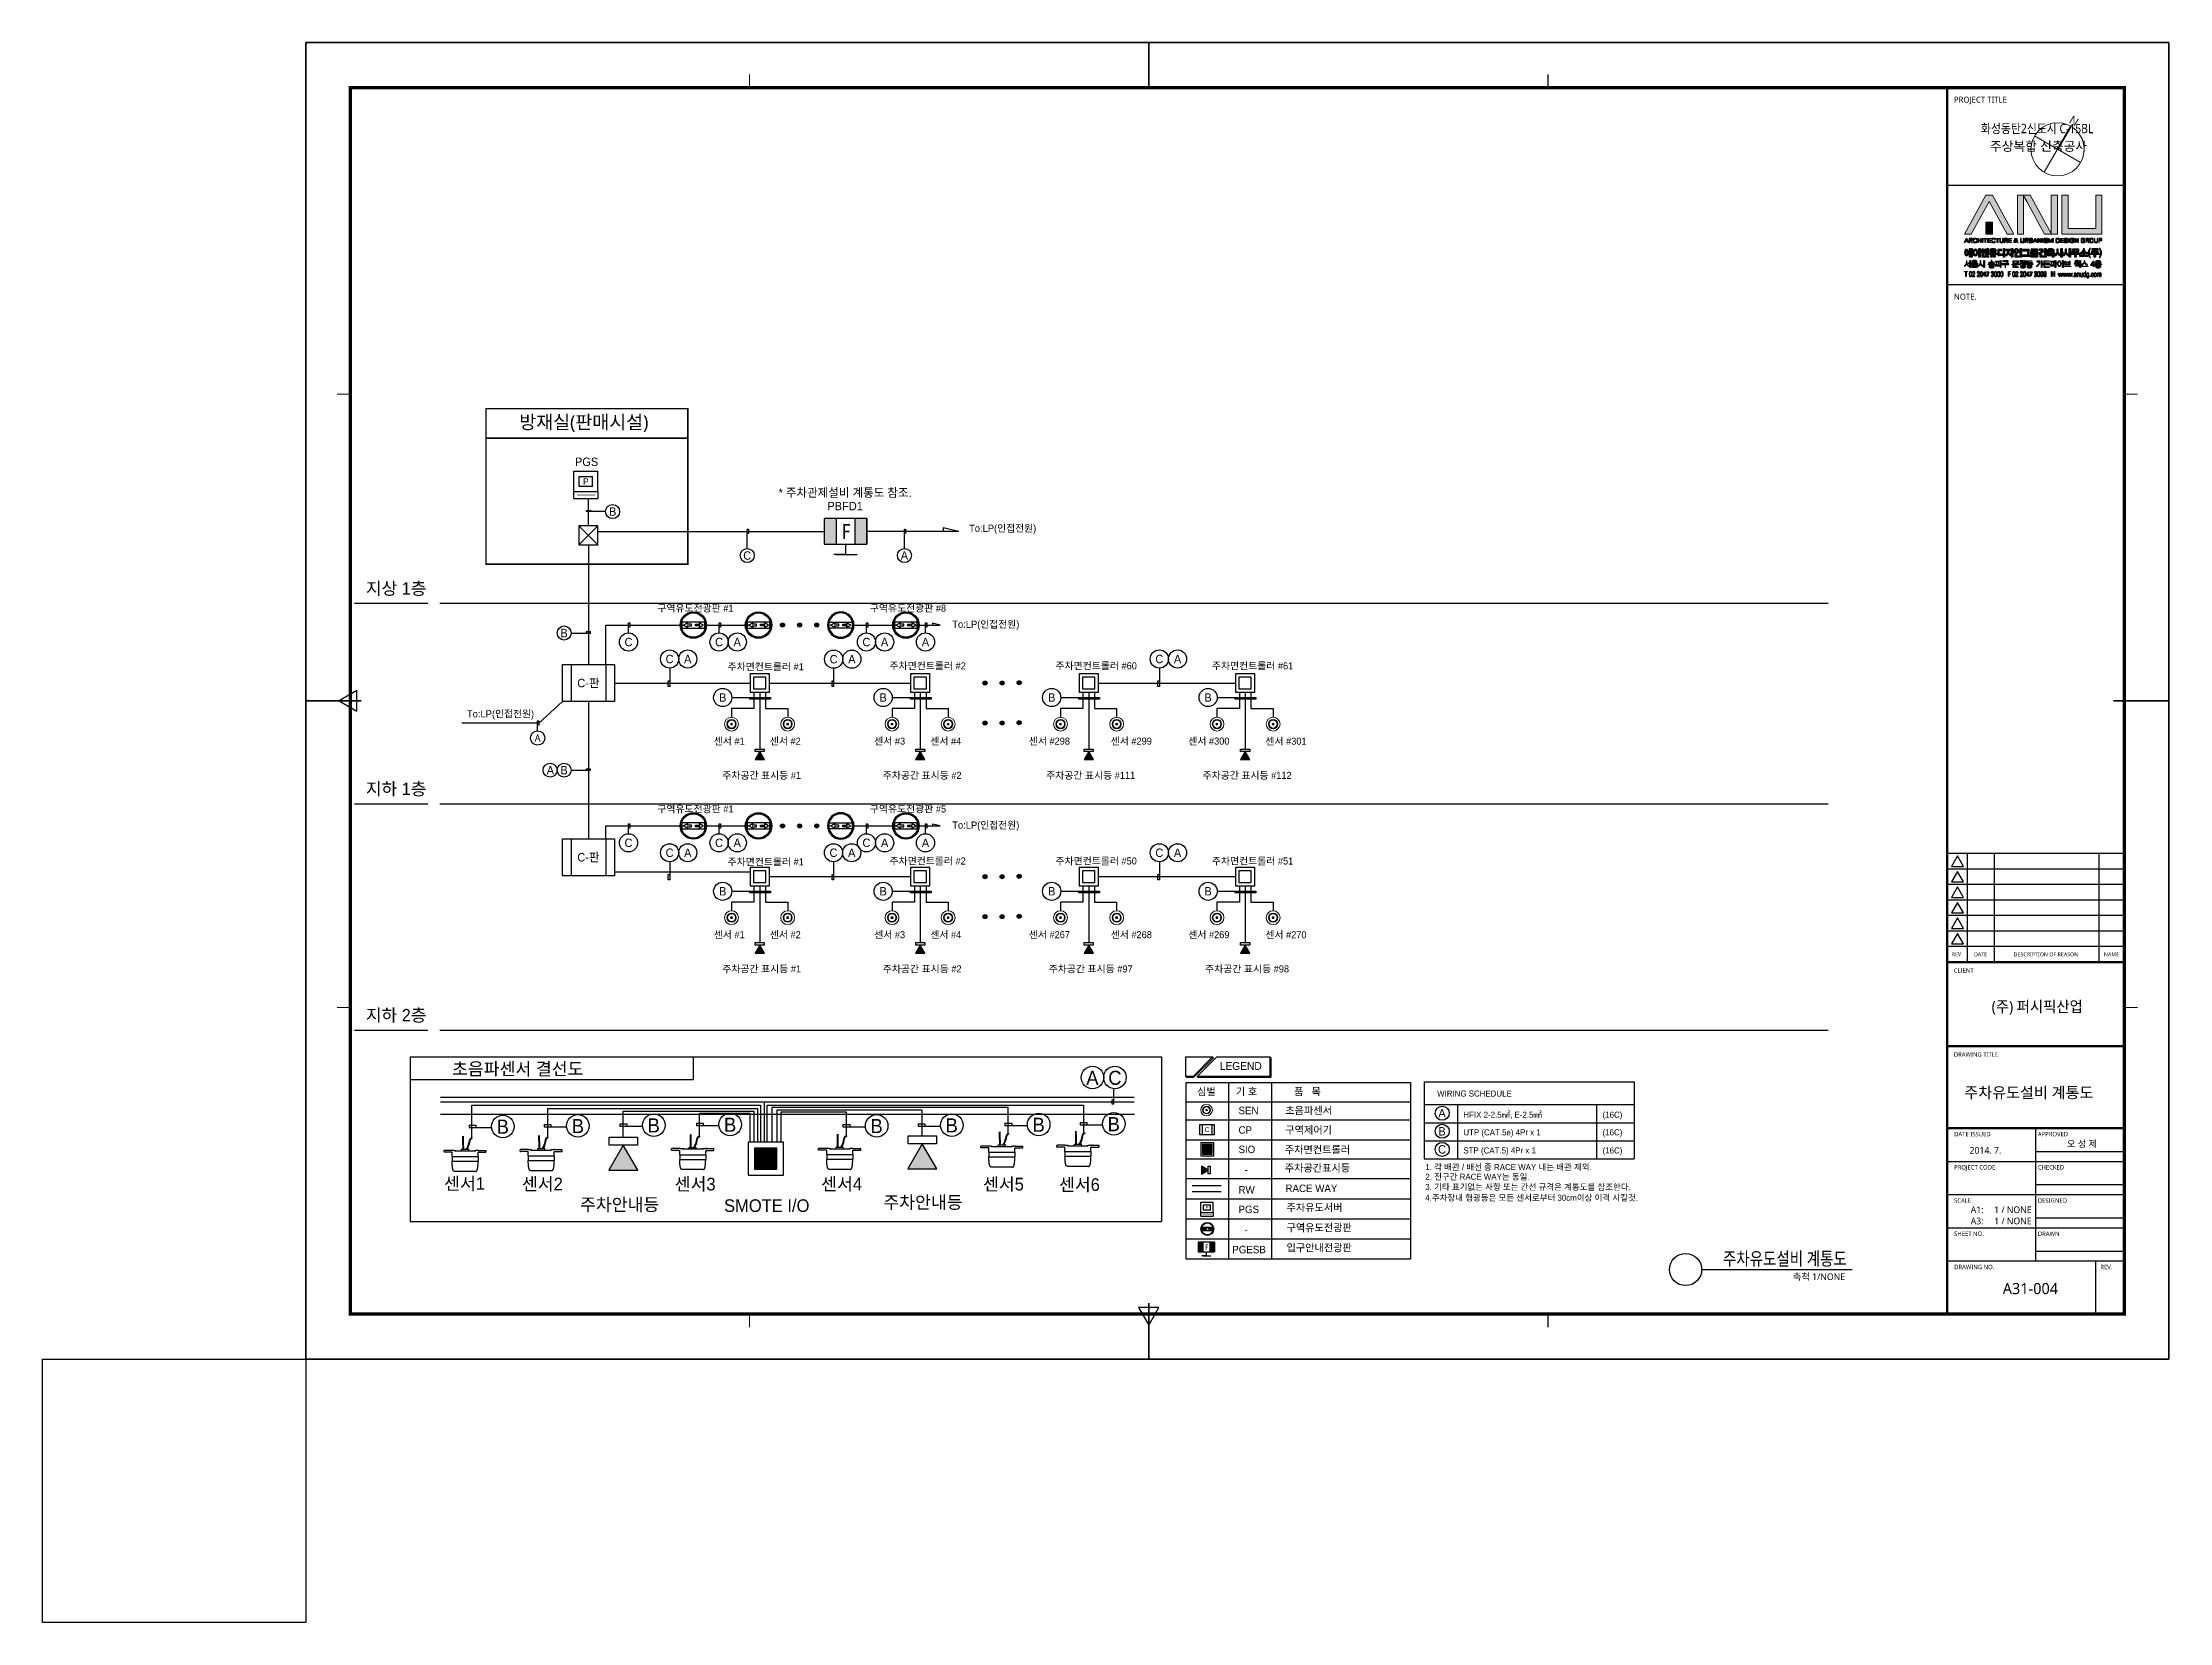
# Model space of a CAD drawing. Header units: millimetres. Extents: x 75184266 to 76346726, y -35850126 to -33679385.
# Drawn here: x 75184274 to 75663844, y -35493726 to -35137325 of the extents above; entities that cross this region are included whole.
import ezdxf
from ezdxf.enums import TextEntityAlignment as Align

# ---------------------------------------------------------------- set-up
doc = ezdxf.new("R2010")
doc.units = ezdxf.units.MM
doc.header["$LTSCALE"] = 50
doc.header["$MEASUREMENT"] = 0
doc.linetypes.add('CONTINOUS', pattern=[0])
doc.linetypes.add('HIDDEN', pattern=[0.375, 0.25, -0.125])
doc.layers.get('0').update_dxf_attribs({"linetype": 'CONTINUOUS'})
doc.layers.add('1-주차면센서', color=3, linetype='CONTINUOUS', lineweight=15)
doc.layers.add('XR-지하3층$0$levelpyo', color=2, linetype='CONTINUOUS', lineweight=0)
for name, color, linetype in [('2-주차안내등', 2, 'CONTINUOUS'), ('3-SIO', 1, 'CONTINUOUS'), ('AA-XXXX-TEX1', 3, 'CONTINUOUS'), ('AZ-LINE', 3, 'CONTINUOUS'), ('AZ-SYMB-1', 251, 'CONTINUOUS'), ('AZ-TEX2', 6, 'CONTINUOUS'), ('DK1', 6, 'CONTINUOUS'), ('E-SYM', 2, 'CONTINUOUS'), ('EZ-CABLE SCHEDULE', 4, 'CONTINUOUS'), ('ITS', 6, 'CONTINUOUS'), ('ITS-TXT', 7, 'CONTINUOUS'), ('ITS-위치검색카메라주기', 7, 'CONTINUOUS'), ('ITS-장비', 2, 'CONTINUOUS'), ('PARKING', 7, 'CONTINUOUS'), ('RACEWAY', 4, 'HIDDEN'), ('SD주차관제', 7, 'CONTINUOUS'), ('TEX1', 7, 'CONTINUOUS'), ('XR-지하3층$0$HAT-252', 252, 'CONTINUOUS'), ('XR-지하3층$0$TEXT-3', 3, 'CONTINUOUS'), ('Y-TEX', 3, 'CONTINUOUS'), ('유도관제-RECWAY', 4, 'CONTINOUS'), ('유도관제-센서', 1, 'CONTINUOUS'), ('주차', 4, 'CONTINUOUS'), ('주차관제', 2, 'CONTINUOUS'), ('주차관제4', 2, 'CONTINUOUS')]:
    doc.layers.add(name, color=color, linetype=linetype)
doc.layers.add('DEFPOINT', color=142, linetype='CONTINUOUS', plot=False)
doc.layers.add('XR-기준층$0$XR-지하3층$0$DEFPOINT', color=142, linetype='CONTINUOUS', plot=False)
doc.styles.add('1-1', font='malgun.ttf', dxfattribs={"width": 0.8})
doc.styles.add('ANU-TEXT 0', font='malgun.ttf', dxfattribs={"width": 0.8})
doc.styles.add('HDA-4', font='malgun.ttf')
doc.styles.add('HY울릉도M', font='malgun.ttf')
doc.styles.add('HY중고딕', font='')
doc.styles.add('TITLE-L', font='malgun.ttf', dxfattribs={"width": 0.8})
doc.styles.add('TITLE-S', font='malgun.ttf', dxfattribs={"width": 0.8})
doc.styles.add('XR-지하3층$0$STANDARD', font='HBATANG.TTF')
doc.styles.add('굴림', font='')
doc.styles.add('도장', font='')
doc.styles.add('돋움', font='', dxfattribs={"width": 0.9})
doc.styles.add('돋움체', font='')
doc.styles.add('아마노', font='')
doc.styles.add('울릉도L', font='malgun.ttf')
doc.styles.get('HY중고딕').set_extended_font_data('Dotum')
doc.styles.get('굴림').set_extended_font_data('Gulim')
doc.styles.get('도장').set_extended_font_data('Dotum')
doc.styles.get('돋움').set_extended_font_data('Dotum')
doc.styles.get('돋움체').set_extended_font_data('DotumChe')
doc.styles.get('아마노').set_extended_font_data('Dotum')

msp = doc.modelspace()

# ---------------------------------------------------------------- texts
at = {"layer": 'AA-XXXX-TEX1', "style": 'ANU-TEXT 0', "width": 0.8}
msp.add_text('주차유도설비 계통도', height=3000, dxfattribs=at).set_placement((75563170.3, -35413164.2))
at = {"layer": 'AZ-TEX2', "color": 1, "style": 'TITLE-L', "width": 0.95}
msp.add_text('(주) 퍼시픽산업', height=2500, dxfattribs=at).set_placement((75634036.1, -35354901.7), align=Align.MIDDLE)
at = {"layer": 'AZ-TEX2', "color": 4, "style": 'TITLE-L'}
for s, p in [('주차유도설비 계통도', (75646684.9, -35375436.5)), ('A31-004', (75638707.3, -35419653.4))]:
    msp.add_text(s, height=2500, dxfattribs=at).set_placement(p, align=Align.RIGHT)
at = {"layer": 'AZ-TEX2', "style": 'TITLE-L'}
for s, p in [('2014. 7.', (75618780.5, -35387979.1)), ('오 성 제 ', (75640723.2, -35386499.6)), ('A1:', (75619030.7, -35401376.6)), ('1 / NONE', (75624318.9, -35401376.6)), ('A3: ', (75619030.7, -35403914.4)), ('1 / NONE', (75624318.9, -35403914.4))]:
    msp.add_text(s, height=1498.22, dxfattribs=at).set_placement(p)
at = {"layer": 'ITS', "color": 0, "style": '도장'}
for s, height, p in [('PGS', 1901.86, (75306954.2, -35231903.9)), ('* 주차관제설비 계통도 참조.', 1901.857, (75365232.1, -35238870.3)), ('B', 1901.9, (75312816.9, -35243138.8)), ('PBFD1', 1901.86, (75365232.1, -35241895.3)), ('C', 1901.9, (75343163.8, -35253050, 0)), ('A', 1901.9, (75378609.9, -35253050, 0)), ('B', 1901.9, (75301846.7, -35270524.8)), ('C', 1901.9, (75316395.6, -35272560.3)), ('C', 1901.9, (75336817.2, -35272560.3)), ('A', 1901.9, (75340916.3, -35272560.3)), ('C', 1901.9, (75370042.6, -35272560.3)), ('A', 1901.9, (75374141.7, -35272560.3)), ('A', 1901.9, (75383357.9, -35272560.3)), ('C', 1901.9, (75325656.8, -35276390.1)), ('A', 1901.9, (75329755.9, -35276390.1)), ('C', 1901.9, (75362653, -35276430.4, 0)), ('A', 1901.9, (75366752.1, -35276430.4, 0)), ('C', 1901.9, (75436093, -35276390.1, 0)), ('A', 1901.9, (75440192.1, -35276390.1, 0)), ('C-판', 1901.86, (75307352.5, -35281811.3)), ('B', 1901.9, (75337637.3, -35285078.8, 0)), ('B', 1901.9, (75373820.9, -35285078.8, 0)), ('B', 1901.9, (75411816.5, -35285078.8, 0)), ('B', 1901.9, (75447084.2, -35285078.8, 0)), ('A', 1901.9, (75298777.6, -35301463)), ('B', 1901.9, (75301846.7, -35301463)), ('C-판', 1901.86, (75307352.5, -35321114.8)), ('C', 1901.9, (75316395.6, -35317856.2)), ('C', 1901.9, (75325656.6, -35320095.2)), ('A', 1901.9, (75329755.7, -35320095.2)), ('C', 1901.9, (75336817.2, -35317856.2)), ('A', 1901.9, (75340916.3, -35317856.2)), ('C', 1901.9, (75362612.9, -35320095.2, 0)), ('A', 1901.9, (75366712.1, -35320095.2, 0)), ('C', 1901.9, (75370042.6, -35317856.2)), ('A', 1901.9, (75374141.7, -35317856.2)), ('A', 1901.9, (75383357.9, -35317856.2)), ('C', 1901.9, (75436092.8, -35320095.2, 0)), ('A', 1901.9, (75440191.9, -35320095.2, 0)), ('B', 1901.9, (75337637.1, -35328783.9, 0)), ('B', 1901.9, (75373820.7, -35328783.9, 0)), ('B', 1901.9, (75411816.3, -35328783.9, 0)), ('B', 1901.9, (75447084, -35328783.9, 0)), ('A', 1901.9, (75499824.9, -35378846.2)), ('B', 1901.9, (75499824.9, -35382928.3)), ('C', 1901.9, (75499824.9, -35387010.4))]:
    msp.add_text(s, height=height, dxfattribs=at).set_placement(p, align=Align.MIDDLE_CENTER)
at = {"layer": 'ITS-TXT', "color": 0, "style": '울릉도L'}
msp.add_text('방재실(판매시설)', height=3042.97, dxfattribs=at).set_placement((75291767.9, -35224479.4, 0))
at = {"layer": 'ITS-위치검색카메라주기', "color": 7, "style": 'HY중고딕'}
msp.add_text('초음파센서 결선도', height=2848.39, dxfattribs=at).set_placement((75276606.1, -35368836.2), align=Align.MIDDLE_LEFT)
for s, p in [('센서1', (75279428, -35394705.3)), ('센서2', (75296969.2, -35394805)), ('센서3', (75331422.5, -35394837.2)), ('센서4', (75364439.7, -35394816.2)), ('센서5', (75400928.2, -35394848.3)), ('센서6', (75418065.2, -35394948)), ('주차안내등', (75314404.7, -35399447.1)), ('SMOTE I/O', (75347568, -35399696.1)), ('주차안내등', (75382795.6, -35398948.1))]:
    msp.add_text(s, height=2848.39, dxfattribs=at).set_placement(p, align=Align.MIDDLE_CENTER)
at = {"layer": 'ITS-장비', "style": '돋움체'}
msp.add_text('F', height=3370.8, rotation=0.000354, dxfattribs=at).set_placement((75364401.2, -35249320.8, -5148.4))
at = {"layer": 'PARKING', "color": 3}
for s, height, style, p in [('To:LP(인접전원)', 1612.221, 'HY중고딕', (75400755.1, -35247017.2, 376)), ('To:LP(인접전원)', 1612.221, 'HY중고딕', (75396955.6, -35268668.9, 376)), ('To:LP(인접전원)', 1612.221, 'HY중고딕', (75287540.5, -35288873.8, 376)), ('To:LP(인접전원)', 1612.221, 'HY중고딕', (75396955.6, -35313964.8, 376)), ('A', 3178, '아마노', (75420986.5, -35370865.3)), ('C', 3178, '아마노', (75426071.3, -35370865.3)), ('B', 3178, '아마노', (75288054.9, -35381882.6)), ('B', 3178, '아마노', (75304984.2, -35381740.8)), ('B', 3178, '아마노', (75322078.9, -35381597.6)), ('B', 3178, '아마노', (75339303, -35381455.8)), ('B', 3178, '아마노', (75372348.4, -35381739.8)), ('B', 3178, '아마노', (75389277.6, -35381598)), ('B', 3178, '아마노', (75408879, -35381454.8)), ('B', 3178, '아마노', (75425808.3, -35381313))]:
    msp.add_text(s, height=height, dxfattribs=dict(at, style=style)).set_placement(p, align=Align.MIDDLE)
at = {"layer": 'PARKING', "color": 4, "style": '굴림'}
for s, p in [('구역유도전광판 #1', (75331486.7, -35264923.1, 0)), ('구역유도전광판 #8', (75379405.4, -35264923.1, 0)), ('주차면컨트롤러 #1', (75347332, -35278134.2, 0)), ('주차면컨트롤러 #2', (75383852.7, -35277930.6, 0)), ('주차면컨트롤러 #60', (75421848.3, -35277930.6, 0)), ('주차면컨트롤러 #61', (75457116, -35277930.6, 0)), ('센서 #1', (75339097.7, -35294904.4, 0)), ('센서 #2', (75351749.4, -35294904.4, 0)), ('센서 #3', (75375281.3, -35294904.4, 0)), ('센서 #4', (75387932.9, -35294904.4, 0)), ('센서 #298', (75411292.4, -35294904.4, 0)), ('센서 #299', (75429760.2, -35294904.4, 0)), ('센서 #300', (75447253.6, -35294904.4, 0)), ('센서 #301', (75464638.7, -35294926.2, 0)), ('주차공간 표시등 #1', (75346427.9, -35302633.7, 0)), ('주차공간 표시등 #2', (75382611.4, -35302633.7, 0)), ('주차공간 표시등 #111', (75420607, -35302633.7, 0)), ('주차공간 표시등 #112', (75455874.8, -35302633.7, 0)), ('구역유도전광판 #1', (75331486.7, -35310219, 0)), ('구역유도전광판 #5', (75379405.4, -35310219, 0)), ('주차면컨트롤러 #1', (75347332, -35322155.6, 0)), ('주차면컨트롤러 #2', (75383852.7, -35321952, 0)), ('주차면컨트롤러 #50', (75421848.3, -35321952, 0)), ('주차면컨트롤러 #51', (75457116, -35321952, 0)), ('센서 #1', (75339097.7, -35338569.4, 0)), ('센서 #2', (75351749.4, -35338569.4, 0)), ('센서 #3', (75375281.3, -35338569.4, 0)), ('센서 #4', (75387932.9, -35338569.4, 0)), ('센서 #267', (75411292.4, -35338569.4, 0)), ('센서 #268', (75429760.2, -35338569.4, 0)), ('센서 #269', (75447253.6, -35338569.4, 0)), ('센서 #270', (75464638.7, -35338591.3, 0)), ('주차공간 표시등 #1', (75346427.9, -35346298.8, 0)), ('주차공간 표시등 #2', (75382611.4, -35346298.8, 0)), ('주차공간 표시등 #97', (75420607, -35346298.8, 0)), ('주차공간 표시등 #98', (75455874.8, -35346298.8, 0))]:
    msp.add_text(s, height=1586.31, dxfattribs=at).set_placement(p, align=Align.MIDDLE_CENTER)
at = {"layer": 'SD주차관제', "color": 2, "style": '돋움'}
msp.add_text('P', height=1425.6, rotation=0.000002, dxfattribs=at).set_placement((75306776.2, -35236350.9), align=Align.MIDDLE_CENTER)
at = {"layer": 'SD주차관제', "color": 0, "style": 'HDA-4'}
msp.add_text('A', height=1657.1, dxfattribs=at).set_placement((75295908.1, -35294217.4), align=Align.MIDDLE)
at = {"layer": 'SD주차관제', "style": '돋움'}
msp.add_text('WIRING SCHEDULE', height=1363.147, dxfattribs=at).set_placement((75498719.2, -35375089.8, 0))
for s, height, p in [('UTP (CAT.5e) 4Pr x 1', 1363.147, (75504643.9, -35383167.2, 0)), ('HFIX 2-2.5㎟, E-2.5㎟', 1363.147, (75504643.9, -35379186.2, 0)), ('(16C)', 1363.15, (75536027.2, -35379186.2, 0)), ('(16C)', 1363.15, (75536027.2, -35383167.2, 0)), ('STP (CAT.5) 4Pr x 1', 1363.147, (75504643.9, -35387249.3, 0)), ('(16C)', 1363.15, (75536027.2, -35387249.3, 0)), ('1. 각 배관 / 배선 중 RACE WAY 내는 배관 제외.', 1363.147, (75496065.6, -35391001.3)), ('4.주차장내 형광등은 모든 센서로부터 30cm이상 이격 시킬것.', 1363.147, (75496049.6, -35397924.9)), ('3. 기타 표기없는 사항 또는 간선 규격은 계통도를 참조한다.', 1363.147, (75496049.6, -35395479.7)), ('2. 전구간 RACE WAY는 동일.', 1363.147, (75496065.6, -35393180.3))]:
    msp.add_text(s, height=height, dxfattribs=at).set_placement(p, align=Align.MIDDLE_LEFT)
at = {"layer": 'TEX1', "style": 'HY울릉도M'}
msp.add_text('축척 1/NONE', height=1500, dxfattribs=at).set_placement((75590706.2, -35416485.3), align=Align.RIGHT)
at = {"layer": '주차관제4', "color": 8, "style": '돋움'}
for s, p in [('지상 1층', (75264004.2, -35260434.5, 0)), ('지하 1층', (75264004.2, -35305644.7, 0)), ('지하 2층', (75264004.2, -35356694.5, 0))]:
    msp.add_text(s, height=2812.53, dxfattribs=at).set_placement(p, align=Align.MIDDLE)

# ---------------------------------------------------------------- blocks, each defined once
blk = doc.blocks.new('XR-지하3층$0$방위표 0526')
at = {"layer": 'XR-지하3층$0$levelpyo', "color": 5, "ltscale": 100}
for p, q in [((0, 12690), (0, 0)), ((6346, 6345), (-6345, 6345))]:
    blk.add_line(p, q, dxfattribs=at)
blk.add_circle((0, 6345), 6345, dxfattribs=at)
blk.add_solid([(-222, 12690), (222, 12690), (-222, 6345), (222, 6345)], dxfattribs=at)
at = {"layer": 'XR-지하3층$0$TEXT-3', "color": 2, "style": 'XR-지하3층$0$STANDARD'}
blk.add_text('N', height=2000, dxfattribs=at).set_placement((-980, 13191))
blk = doc.blocks.new('바탕폼')
at = {"layer": 'AZ-SYMB-1'}
h = blk.add_hatch(color=256, dxfattribs=at)
h.dxf.hatch_style = 2
h.paths.add_polyline_path([(768.03, 508.16), (771.14, 508.16), (761.51, 525.73), (758.4, 525.73), (748.75, 508.16), (751.87, 508.16), (759.94, 522.9)])
h = blk.add_hatch(color=256, dxfattribs=at)
h.dxf.hatch_style = 2
h.paths.add_polyline_path([(787.94, 525.73), (787.94, 508.43), (778.46, 525.73), (772.69, 525.73), (772.69, 508.16), (775.5, 508.16), (775.5, 525.45), (776.89, 522.9), (784.98, 508.16), (790.75, 508.16), (790.75, 525.73)])
h = blk.add_hatch(color=256, dxfattribs=at)
h.dxf.hatch_style = 2
h.paths.add_polyline_path([(792.77, 508.16), (810.85, 508.16), (810.85, 525.73), (808.07, 525.73), (808.07, 510.7), (795.55, 510.7), (795.55, 525.73), (792.77, 525.73)])
h = blk.add_hatch(color=256, dxfattribs=at)
h.dxf.hatch_style = 2
h.paths.add_polyline_path([(758.5, 513.52), (761.39, 513.52), (761.39, 508.17), (758.5, 508.17)])
at = {"layer": 'AZ-TEX2'}
h = blk.add_hatch(color=256, dxfattribs=at)
h.dxf.hatch_style = 2
edge = h.paths.add_edge_path()
edge.add_spline(control_points=[(750.87, 499.63), (750.87, 499.63), (750.87, 499.63), (750.87, 499.63), (750.87, 499.63), (750.55, 499.63), (750.55, 499.63), (750.53, 499.23), (750.44, 498.92), (750.28, 498.7), (750.12, 498.48), (749.93, 498.37), (749.69, 498.37), (749.44, 498.37), (749.23, 498.5), (749.07, 498.75), (748.91, 499.01), (748.83, 499.37), (748.83, 499.83), (748.83, 500.28), (748.91, 500.63), (749.07, 500.89), (749.23, 501.16), (749.44, 501.29), (749.69, 501.29), (749.91, 501.29), (750.1, 501.19), (750.25, 500.99), (750.39, 500.8), (750.49, 500.53), (750.53, 500.19), (750.53, 500.19), (750.87, 500.19), (750.87, 500.19), (750.87, 500.19), (750.87, 501.52), (750.87, 501.52), (750.87, 501.52), (751.41, 501.52), (751.41, 501.52), (751.41, 501.52), (751.41, 497.91), (751.41, 497.91), (751.41, 497.91), (750.87, 497.91), (750.87, 497.91), (750.87, 497.91), (750.87, 499.63)], knot_values=[0, 0, 0, 0, 0.00005, 0.0001, 1, 1, 1, 2, 2, 2, 3, 3, 3, 4, 4, 4, 5, 5, 5, 6, 6, 6, 7, 7, 7, 8, 8, 8, 9, 9, 9, 10, 10, 10, 11, 11, 11, 12, 12, 12, 13, 13, 13, 14, 14, 14, 15, 15, 15, 15], degree=3, periodic=0)
edge = h.paths.add_edge_path()
edge.add_spline(control_points=[(749.51, 500.67), (749.51, 500.67), (749.51, 500.67), (749.45, 500.5), (749.4, 500.32), (749.37, 500.1), (749.37, 499.83), (749.37, 499.57), (749.4, 499.34), (749.45, 499.16), (749.51, 498.98), (749.59, 498.89), (749.7, 498.89), (749.79, 498.89), (749.87, 498.98), (749.93, 499.16), (749.99, 499.34), (750.02, 499.56), (750.02, 499.83), (750.02, 500.1), (749.99, 500.32), (749.93, 500.5), (749.87, 500.67), (749.79, 500.76), (749.7, 500.76), (749.59, 500.76), (749.51, 500.67)], knot_values=[0, 0, 0, 0, 0.00005, 0.0001, 1, 1, 1, 2, 2, 2, 3, 3, 3, 4, 4, 4, 5, 5, 5, 6, 6, 6, 7, 7, 7, 8, 8, 8, 8], degree=3, periodic=0)
h.paths.add_polyline_path([(751.66, 497.73), (751.66, 501.61), (752.2, 501.61), (752.2, 497.73)])
h = blk.add_hatch(color=256, dxfattribs=at)
h.dxf.hatch_style = 2
h.paths.add_polyline_path([(750.38, 504.35), (750.18, 504.87), (749.33, 504.87), (749.13, 504.35), (748.85, 504.35), (749.6, 506.23), (749.91, 506.23), (750.66, 504.35)])
h.paths.add_polyline_path([(749.75, 506), (749.41, 505.1), (750.1, 505.1)])
h = blk.add_hatch(color=256, dxfattribs=at)
h.dxf.hatch_style = 2
edge = h.paths.add_edge_path()
edge.add_spline(control_points=[(751.83, 505.18), (751.83, 505.18), (751.83, 505.18), (751.83, 505.18), (751.83, 505.18), (752.47, 504.35), (752.47, 504.35), (752.47, 504.35), (752.17, 504.35), (752.17, 504.35), (752.17, 504.35), (751.53, 505.18), (751.53, 505.18), (751.53, 505.18), (751.21, 505.18), (751.21, 505.18), (751.21, 505.18), (751.21, 504.35), (751.21, 504.35), (751.21, 504.35), (750.96, 504.35), (750.96, 504.35), (750.96, 504.35), (750.96, 506.23), (750.96, 506.23), (750.96, 506.23), (752.17, 506.23), (752.17, 506.23), (752.29, 506.23), (752.39, 506.13), (752.39, 506.01), (752.39, 506.01), (752.39, 505.4), (752.39, 505.4), (752.39, 505.28), (752.29, 505.18), (752.17, 505.18), (752.17, 505.18), (751.83, 505.18)], knot_values=[0, 0, 0, 0, 0.00005, 0.0001, 1, 1, 1, 2, 2, 2, 3, 3, 3, 4, 4, 4, 5, 5, 5, 6, 6, 6, 7, 7, 7, 8, 8, 8, 9, 9, 9, 10, 10, 10, 11, 11, 11, 12, 12, 12, 12], degree=3, periodic=0)
edge = h.paths.add_edge_path()
edge.add_spline(control_points=[(752.08, 505.4), (752.08, 505.4), (752.08, 505.4), (752.08, 505.4), (752.11, 505.4), (752.13, 505.43), (752.13, 505.46), (752.13, 505.46), (752.13, 505.95), (752.13, 505.95), (752.13, 505.98), (752.11, 506.01), (752.08, 506.01), (752.08, 506.01), (751.21, 506.01), (751.21, 506.01), (751.21, 506.01), (751.21, 505.4), (751.21, 505.4), (751.21, 505.4), (752.08, 505.4)], knot_values=[0, 0, 0, 0, 0.00005, 0.0001, 1, 1, 1, 2, 2, 2, 3, 3, 3, 4, 4, 4, 5, 5, 5, 6, 6, 6, 6], degree=3, periodic=0)
h = blk.add_hatch(color=256, dxfattribs=at)
h.dxf.hatch_style = 2
edge = h.paths.add_edge_path()
edge.add_spline(control_points=[(753.12, 498.55), (753.12, 498.55), (753.12, 498.55), (752.93, 498.82), (752.73, 499.09), (752.64, 499.44), (752.64, 499.88), (752.64, 500.33), (752.73, 500.68), (752.93, 500.95), (753.12, 501.21), (753.37, 501.35), (753.69, 501.35), (754.02, 501.35), (754.27, 501.21), (754.46, 500.94), (754.65, 500.67), (754.75, 500.32), (754.75, 499.88), (754.75, 499.45), (754.65, 499.09), (754.46, 498.82), (754.27, 498.55), (754.02, 498.42), (753.69, 498.42), (753.37, 498.42), (753.12, 498.55)], knot_values=[0, 0, 0, 0, 0.00005, 0.0001, 1, 1, 1, 2, 2, 2, 3, 3, 3, 4, 4, 4, 5, 5, 5, 6, 6, 6, 7, 7, 7, 8, 8, 8, 8], degree=3, periodic=0)
edge = h.paths.add_edge_path()
edge.add_spline(control_points=[(753.42, 500.73), (753.42, 500.73), (753.42, 500.73), (753.33, 500.54), (753.23, 500.34), (753.19, 500.12), (753.19, 499.89), (753.19, 499.64), (753.23, 499.42), (753.33, 499.23), (753.42, 499.03), (753.54, 498.94), (753.7, 498.94), (753.85, 498.94), (753.98, 499.03), (754.07, 499.23), (754.15, 499.42), (754.2, 499.64), (754.2, 499.89), (754.2, 500.13), (754.15, 500.34), (754.07, 500.54), (753.98, 500.73), (753.85, 500.83), (753.7, 500.83), (753.54, 500.83), (753.42, 500.73)], knot_values=[0, 0, 0, 0, 0.00005, 0.0001, 1, 1, 1, 2, 2, 2, 3, 3, 3, 4, 4, 4, 5, 5, 5, 6, 6, 6, 7, 7, 7, 8, 8, 8, 8], degree=3, periodic=0)
h.paths.add_polyline_path([(755.3, 497.73), (755.3, 501.61), (755.86, 501.61), (755.86, 497.73)])
h = blk.add_hatch(color=256, dxfattribs=at)
h.dxf.hatch_style = 2
edge = h.paths.add_edge_path()
edge.add_spline(control_points=[(753.1, 504.63), (753.1, 504.63), (753.1, 504.63), (753.1, 504.63), (753.1, 504.59), (753.13, 504.57), (753.16, 504.57), (753.16, 504.57), (754.05, 504.57), (754.05, 504.57), (754.08, 504.57), (754.11, 504.59), (754.11, 504.63), (754.11, 504.63), (754.11, 504.9), (754.11, 504.9), (754.11, 504.9), (754.36, 504.9), (754.36, 504.9), (754.36, 504.9), (754.36, 504.57), (754.36, 504.57), (754.36, 504.44), (754.26, 504.35), (754.14, 504.35), (754.14, 504.35), (753.07, 504.35), (753.07, 504.35), (752.95, 504.35), (752.85, 504.44), (752.85, 504.57), (752.85, 504.57), (752.85, 506.01), (752.85, 506.01), (752.85, 506.13), (752.95, 506.23), (753.07, 506.23), (753.07, 506.23), (754.14, 506.23), (754.14, 506.23), (754.26, 506.23), (754.36, 506.13), (754.36, 506.01), (754.36, 506.01), (754.36, 505.67), (754.36, 505.67), (754.36, 505.67), (754.11, 505.67), (754.11, 505.67), (754.11, 505.67), (754.11, 505.95), (754.11, 505.95), (754.11, 505.98), (754.08, 506.01), (754.05, 506.01), (754.05, 506.01), (753.16, 506.01), (753.16, 506.01), (753.13, 506.01), (753.1, 505.98), (753.1, 505.95), (753.1, 505.95), (753.1, 504.63)], knot_values=[0, 0, 0, 0, 0.00005, 0.0001, 1, 1, 1, 2, 2, 2, 3, 3, 3, 4, 4, 4, 5, 5, 5, 6, 6, 6, 7, 7, 7, 8, 8, 8, 9, 9, 9, 10, 10, 10, 11, 11, 11, 12, 12, 12, 13, 13, 13, 14, 14, 14, 15, 15, 15, 16, 16, 16, 17, 17, 17, 18, 18, 18, 19, 19, 19, 20, 20, 20, 20], degree=3, periodic=0)
h = blk.add_hatch(color=256, dxfattribs=at)
h.dxf.hatch_style = 2
h.paths.add_polyline_path([(756.12, 504.35), (756.12, 505.18), (755.1, 505.18), (755.1, 504.35), (754.85, 504.35), (754.85, 506.23), (755.1, 506.23), (755.1, 505.4), (756.12, 505.4), (756.12, 506.23), (756.37, 506.23), (756.37, 504.35)])
h = blk.add_hatch(color=256, dxfattribs=at)
h.dxf.hatch_style = 2
edge = h.paths.add_edge_path()
edge.add_spline(control_points=[(756.62, 499.58), (756.62, 499.58), (756.62, 499.58), (756.44, 499.76), (756.27, 499.95), (756.18, 500.19), (756.18, 500.47), (756.18, 500.76), (756.27, 501), (756.44, 501.18), (756.62, 501.37), (756.83, 501.46), (757.08, 501.46), (757.33, 501.46), (757.54, 501.37), (757.72, 501.19), (757.89, 501), (757.98, 500.77), (757.98, 500.47), (757.98, 500.18), (757.89, 499.94), (757.71, 499.76), (757.54, 499.57), (757.33, 499.48), (757.08, 499.48), (756.83, 499.48), (756.62, 499.58)], knot_values=[0, 0, 0, 0, 0.00005, 0.0001, 1, 1, 1, 2, 2, 2, 3, 3, 3, 4, 4, 4, 5, 5, 5, 6, 6, 6, 7, 7, 7, 8, 8, 8, 8], degree=3, periodic=0)
edge = h.paths.add_edge_path()
edge.add_spline(control_points=[(756.9, 500.9), (756.9, 500.9), (756.9, 500.9), (756.83, 500.82), (756.76, 500.73), (756.72, 500.62), (756.72, 500.47), (756.72, 500.33), (756.76, 500.21), (756.83, 500.12), (756.9, 500.04), (756.98, 500), (757.08, 500), (757.17, 500), (757.26, 500.04), (757.33, 500.12), (757.4, 500.21), (757.43, 500.33), (757.43, 500.47), (757.43, 500.62), (757.4, 500.73), (757.33, 500.82), (757.26, 500.9), (757.17, 500.94), (757.08, 500.94), (756.98, 500.94), (756.9, 500.9)], knot_values=[0, 0, 0, 0, 0.00005, 0.0001, 1, 1, 1, 2, 2, 2, 3, 3, 3, 4, 4, 4, 5, 5, 5, 6, 6, 6, 7, 7, 7, 8, 8, 8, 8], degree=3, periodic=0)
h.paths.add_polyline_path([(756.82, 497.82), (756.82, 499.09), (757.39, 499.09), (757.39, 498.33), (759.67, 498.33), (759.67, 497.82)])
h.paths.add_polyline_path([(759.05, 498.79), (759.05, 500.06), (758.76, 500.06), (758.76, 498.88), (758.22, 498.88), (758.22, 501.54), (758.76, 501.54), (758.76, 500.62), (759.05, 500.62), (759.05, 501.61), (759.59, 501.61), (759.59, 498.79)])
h = blk.add_hatch(color=256, dxfattribs=at)
h.dxf.hatch_style = 2
h.paths.add_polyline_path([(756.86, 506.23), (757.12, 506.23), (757.12, 504.35), (756.86, 504.35)])
h = blk.add_hatch(color=256, dxfattribs=at)
h.dxf.hatch_style = 2
h.paths.add_polyline_path([(758.34, 506.01), (758.34, 504.35), (758.09, 504.35), (758.09, 506.01), (757.39, 506.01), (757.39, 506.23), (759.05, 506.23), (759.05, 506.01)])
h = blk.add_hatch(color=256, dxfattribs=at)
h.dxf.hatch_style = 2
h.paths.add_polyline_path([(759.32, 504.35), (759.32, 506.23), (760.74, 506.23), (760.74, 506.01), (759.57, 506.01), (759.57, 505.4), (760.6, 505.4), (760.6, 505.18), (759.57, 505.18), (759.57, 504.57), (760.77, 504.57), (760.77, 504.35)])
h = blk.add_hatch(color=256, dxfattribs=at)
h.dxf.hatch_style = 2
h.paths.add_polyline_path([(762.68, 498.98), (762.68, 497.73), (762.12, 497.73), (762.12, 498.98), (761.31, 498.98), (761.31, 497.78), (760.75, 497.78), (760.75, 498.98), (759.86, 498.98), (759.86, 499.49), (763.54, 499.49), (763.54, 498.98)])
edge = h.paths.add_edge_path()
edge.add_spline(control_points=[(760.88, 499.91), (760.88, 499.91), (760.88, 499.91), (760.62, 500.08), (760.36, 500.24), (760.23, 500.45), (760.23, 500.71), (760.23, 500.96), (760.36, 501.16), (760.61, 501.33), (760.87, 501.5), (761.24, 501.59), (761.7, 501.59), (762.17, 501.59), (762.53, 501.5), (762.79, 501.34), (763.05, 501.17), (763.18, 500.96), (763.18, 500.71), (763.18, 500.46), (763.05, 500.25), (762.79, 500.08), (762.53, 499.91), (762.17, 499.83), (761.71, 499.83), (761.24, 499.83), (760.88, 499.91)], knot_values=[0, 0, 0, 0, 0.00005, 0.0001, 1, 1, 1, 2, 2, 2, 3, 3, 3, 4, 4, 4, 5, 5, 5, 6, 6, 6, 7, 7, 7, 8, 8, 8, 8], degree=3, periodic=0)
edge = h.paths.add_edge_path()
edge.add_spline(control_points=[(761.23, 501.08), (761.23, 501.08), (761.23, 501.08), (761.07, 501), (760.91, 500.92), (760.83, 500.82), (760.83, 500.71), (760.83, 500.6), (760.91, 500.5), (761.07, 500.42), (761.23, 500.34), (761.44, 500.3), (761.7, 500.3), (761.96, 500.3), (762.17, 500.33), (762.33, 500.41), (762.49, 500.49), (762.56, 500.58), (762.56, 500.7), (762.56, 500.81), (762.49, 500.91), (762.33, 500.99), (762.17, 501.07), (761.96, 501.11), (761.7, 501.11), (761.44, 501.11), (761.23, 501.08)], knot_values=[0, 0, 0, 0, 0.00005, 0.0001, 1, 1, 1, 2, 2, 2, 3, 3, 3, 4, 4, 4, 5, 5, 5, 6, 6, 6, 7, 7, 7, 8, 8, 8, 8], degree=3, periodic=0)
h = blk.add_hatch(color=256, dxfattribs=at)
h.dxf.hatch_style = 2
edge = h.paths.add_edge_path()
edge.add_spline(control_points=[(761.35, 504.63), (761.35, 504.63), (761.35, 504.63), (761.35, 504.63), (761.35, 504.59), (761.37, 504.57), (761.41, 504.57), (761.41, 504.57), (762.3, 504.57), (762.3, 504.57), (762.33, 504.57), (762.35, 504.59), (762.35, 504.63), (762.35, 504.63), (762.35, 504.9), (762.35, 504.9), (762.35, 504.9), (762.61, 504.9), (762.61, 504.9), (762.61, 504.9), (762.61, 504.57), (762.61, 504.57), (762.61, 504.44), (762.51, 504.35), (762.39, 504.35), (762.39, 504.35), (761.31, 504.35), (761.31, 504.35), (761.19, 504.35), (761.1, 504.44), (761.1, 504.57), (761.1, 504.57), (761.1, 506.01), (761.1, 506.01), (761.1, 506.13), (761.19, 506.23), (761.31, 506.23), (761.31, 506.23), (762.39, 506.23), (762.39, 506.23), (762.51, 506.23), (762.61, 506.13), (762.61, 506.01), (762.61, 506.01), (762.61, 505.67), (762.61, 505.67), (762.61, 505.67), (762.35, 505.67), (762.35, 505.67), (762.35, 505.67), (762.35, 505.95), (762.35, 505.95), (762.35, 505.98), (762.33, 506.01), (762.3, 506.01), (762.3, 506.01), (761.41, 506.01), (761.41, 506.01), (761.37, 506.01), (761.35, 505.98), (761.35, 505.95), (761.35, 505.95), (761.35, 504.63)], knot_values=[0, 0, 0, 0, 0.00005, 0.0001, 1, 1, 1, 2, 2, 2, 3, 3, 3, 4, 4, 4, 5, 5, 5, 6, 6, 6, 7, 7, 7, 8, 8, 8, 9, 9, 9, 10, 10, 10, 11, 11, 11, 12, 12, 12, 13, 13, 13, 14, 14, 14, 15, 15, 15, 16, 16, 16, 17, 17, 17, 18, 18, 18, 19, 19, 19, 20, 20, 20, 20], degree=3, periodic=0)
h = blk.add_hatch(color=256, dxfattribs=at)
h.dxf.hatch_style = 2
h.paths.add_polyline_path([(763.83, 506.01), (763.83, 504.35), (763.58, 504.35), (763.58, 506.01), (762.88, 506.01), (762.88, 506.23), (764.53, 506.23), (764.53, 506.01)])
h = blk.add_hatch(color=256, dxfattribs=at)
h.dxf.hatch_style = 2
edge = h.paths.add_edge_path()
edge.add_spline(control_points=[(766.04, 499.19), (766.04, 499.19), (766.04, 499.19), (766.05, 499.19), (766.05, 499.19), (766.05, 498.69), (766.05, 498.69), (766.04, 498.69), (765.87, 498.67), (765.52, 498.63), (765.18, 498.59), (764.83, 498.57), (764.48, 498.57), (764.48, 498.57), (763.89, 498.57), (763.89, 498.57), (763.89, 498.57), (763.89, 501.2), (763.89, 501.2), (763.89, 501.2), (765.71, 501.2), (765.71, 501.2), (765.71, 501.2), (765.71, 500.7), (765.71, 500.7), (765.71, 500.7), (764.44, 500.7), (764.44, 500.7), (764.44, 500.7), (764.44, 499.09), (764.44, 499.09), (764.44, 499.09), (764.77, 499.09), (764.77, 499.09), (764.99, 499.09), (765.25, 499.11), (765.57, 499.14), (765.88, 499.17), (766.04, 499.19)], knot_values=[0, 0, 0, 0, 0.00005, 0.0001, 1, 1, 1, 2, 2, 2, 3, 3, 3, 4, 4, 4, 5, 5, 5, 6, 6, 6, 7, 7, 7, 8, 8, 8, 9, 9, 9, 10, 10, 10, 11, 11, 11, 12, 12, 12, 12], degree=3, periodic=0)
h.paths.add_polyline_path([(766.37, 497.73), (766.37, 501.61), (766.92, 501.61), (766.92, 497.73)])
h = blk.add_hatch(color=256, dxfattribs=at)
edge = h.paths.add_edge_path()
edge.add_spline(control_points=[(766.01, 505.43), (766.01, 505.03), (766.01, 504.63), (766.01, 504.63), (766.01, 504.59), (765.98, 504.57), (765.95, 504.57)], knot_values=[7, 7, 7, 7, 7.5, 7.5, 7.5, 8.5, 8.5, 8.5, 8.5], degree=3, periodic=0)
edge.add_spline(control_points=[(765.95, 504.57), (765.95, 504.57), (765.12, 504.57), (765.12, 504.57), (765.08, 504.57), (765.06, 504.59), (765.06, 504.63)], knot_values=[5, 5, 5, 5, 6, 6, 6, 7, 7, 7, 7], degree=3, periodic=0)
edge.add_spline(control_points=[(765.06, 504.63), (765.06, 504.63), (765.06, 506.23), (765.06, 506.23)], knot_values=[4, 4, 4, 4, 5, 5, 5, 5], degree=3, periodic=0)
edge.add_spline(control_points=[(765.06, 506.23), (765.06, 506.23), (764.8, 506.23), (764.8, 506.23)], knot_values=[3.00001, 3.00001, 3.00001, 3.00001, 3.99999, 3.99999, 3.99999, 3.99999], degree=3, periodic=0)
edge.add_spline(control_points=[(764.8, 506.23), (764.8, 506.23), (764.8, 505.79), (764.8, 505.35)], knot_values=[2.5, 2.5, 2.5, 2.5, 3, 3, 3, 3], degree=3, periodic=0)
edge.add_spline(control_points=[(764.8, 505.35), (764.8, 504.91), (764.8, 504.47), (764.8, 504.47), (764.8, 504.4), (764.86, 504.35), (764.93, 504.35)], knot_values=[1, 1, 1, 1, 1.5, 1.5, 1.5, 2.5, 2.5, 2.5, 2.5], degree=3, periodic=0)
edge.add_spline(control_points=[(764.93, 504.35), (764.93, 504.35), (766.13, 504.35), (766.13, 504.35)], knot_values=[0, 0, 0, 0, 1, 1, 1, 1], degree=3, periodic=0)
edge.add_spline(control_points=[(766.13, 504.35), (766.2, 504.35), (766.26, 504.4), (766.26, 504.48)], knot_values=[11, 11, 11, 11, 12, 12, 12, 12], degree=3, periodic=0)
edge.add_spline(control_points=[(766.26, 504.48), (766.26, 504.48), (766.26, 506.23), (766.26, 506.23)], knot_values=[10, 10, 10, 10, 11, 11, 11, 11], degree=3, periodic=0)
edge.add_spline(control_points=[(766.26, 506.23), (766.26, 506.23), (766.01, 506.23), (766.01, 506.23)], knot_values=[9.00001, 9.00001, 9.00001, 9.00001, 9.99999, 9.99999, 9.99999, 9.99999], degree=3, periodic=0)
edge.add_spline(control_points=[(766.01, 506.23), (766.01, 506.23), (766.01, 505.83), (766.01, 505.43)], knot_values=[8.5, 8.5, 8.5, 8.5, 9, 9, 9, 9], degree=3, periodic=0)
h = blk.add_hatch(color=256, dxfattribs=at)
h.dxf.hatch_style = 2
edge = h.paths.add_edge_path()
edge.add_spline(control_points=[(767.62, 505.18), (767.62, 505.18), (767.62, 505.18), (767.62, 505.18), (767.62, 505.18), (768.26, 504.35), (768.26, 504.35), (768.26, 504.35), (767.96, 504.35), (767.96, 504.35), (767.96, 504.35), (767.32, 505.18), (767.32, 505.18), (767.32, 505.18), (767, 505.18), (767, 505.18), (767, 505.18), (767, 504.35), (767, 504.35), (767, 504.35), (766.75, 504.35), (766.75, 504.35), (766.75, 504.35), (766.75, 506.23), (766.75, 506.23), (766.75, 506.23), (767.95, 506.23), (767.95, 506.23), (768.08, 506.23), (768.17, 506.13), (768.17, 506.01), (768.17, 506.01), (768.17, 505.4), (768.17, 505.4), (768.17, 505.28), (768.08, 505.18), (767.95, 505.18), (767.95, 505.18), (767.62, 505.18)], knot_values=[0, 0, 0, 0, 0.00005, 0.0001, 1, 1, 1, 2, 2, 2, 3, 3, 3, 4, 4, 4, 5, 5, 5, 6, 6, 6, 7, 7, 7, 8, 8, 8, 9, 9, 9, 10, 10, 10, 11, 11, 11, 12, 12, 12, 12], degree=3, periodic=0)
edge = h.paths.add_edge_path()
edge.add_spline(control_points=[(767.86, 505.4), (767.86, 505.4), (767.86, 505.4), (767.86, 505.4), (767.89, 505.4), (767.92, 505.43), (767.92, 505.46), (767.92, 505.46), (767.92, 505.95), (767.92, 505.95), (767.92, 505.98), (767.89, 506.01), (767.86, 506.01), (767.86, 506.01), (767, 506.01), (767, 506.01), (767, 506.01), (767, 505.4), (767, 505.4), (767, 505.4), (767.86, 505.4)], knot_values=[0, 0, 0, 0, 0.00005, 0.0001, 1, 1, 1, 2, 2, 2, 3, 3, 3, 4, 4, 4, 5, 5, 5, 6, 6, 6, 6], degree=3, periodic=0)
h = blk.add_hatch(color=256, dxfattribs=at)
h.dxf.hatch_style = 2
edge = h.paths.add_edge_path()
edge.add_spline(control_points=[(768.36, 498.94), (768.36, 498.94), (768.36, 498.94), (768.18, 498.76), (767.99, 498.58), (767.83, 498.44), (767.67, 498.35), (767.67, 498.35), (767.27, 498.75), (767.27, 498.75), (767.49, 498.86), (767.71, 499.05), (767.94, 499.34), (768.16, 499.62), (768.28, 500.01), (768.28, 500.52), (768.28, 500.52), (768.28, 500.74), (768.28, 500.74), (768.28, 500.74), (767.5, 500.74), (767.5, 500.74), (767.5, 500.74), (767.5, 501.24), (767.5, 501.24), (767.5, 501.24), (769.66, 501.24), (769.66, 501.24), (769.66, 501.24), (769.66, 500.74), (769.66, 500.74), (769.66, 500.74), (768.87, 500.74), (768.87, 500.74), (768.87, 500.74), (768.87, 500.52), (768.87, 500.52), (768.87, 500.01), (768.98, 499.64), (769.2, 499.4), (769.42, 499.15), (769.62, 498.98), (769.82, 498.88), (769.82, 498.88), (769.46, 498.43), (769.46, 498.43), (769.3, 498.52), (769.14, 498.65), (768.96, 498.82), (768.78, 498.99), (768.65, 499.17), (768.58, 499.36), (768.49, 499.14), (768.36, 498.94)], knot_values=[0, 0, 0, 0, 0.00005, 0.0001, 1, 1, 1, 2, 2, 2, 3, 3, 3, 4, 4, 4, 5, 5, 5, 6, 6, 6, 7, 7, 7, 8, 8, 8, 9, 9, 9, 10, 10, 10, 11, 11, 11, 12, 12, 12, 13, 13, 13, 14, 14, 14, 15, 15, 15, 16, 16, 16, 17, 17, 17, 17], degree=3, periodic=0)
h.paths.add_polyline_path([(770.6, 499.55), (770.6, 497.73), (770.04, 497.73), (770.04, 501.61), (770.6, 501.61), (770.6, 500.1), (771.1, 500.1), (771.1, 499.55)])
h = blk.add_hatch(color=256, dxfattribs=at)
h.dxf.hatch_style = 2
h.paths.add_polyline_path([(768.64, 504.35), (768.64, 506.23), (770.06, 506.23), (770.06, 506.01), (768.89, 506.01), (768.89, 505.4), (769.93, 505.4), (769.93, 505.18), (768.89, 505.18), (768.89, 504.57), (770.09, 504.57), (770.09, 504.35)])
h = blk.add_hatch(color=256, dxfattribs=at)
h.dxf.hatch_style = 2
edge = h.paths.add_edge_path()
edge.add_spline(control_points=[(773.26, 499.97), (773.26, 499.97), (773.26, 499.97), (773.05, 499.77), (772.85, 499.57), (772.59, 499.46), (772.28, 499.46), (771.97, 499.46), (771.71, 499.57), (771.51, 499.77), (771.31, 499.97), (771.21, 500.21), (771.21, 500.49), (771.21, 500.78), (771.31, 501.03), (771.51, 501.23), (771.71, 501.43), (771.97, 501.53), (772.28, 501.53), (772.59, 501.53), (772.85, 501.43), (773.05, 501.23), (773.26, 501.03), (773.36, 500.78), (773.36, 500.49), (773.36, 500.21), (773.26, 499.97)], knot_values=[0, 0, 0, 0, 0.00005, 0.0001, 1, 1, 1, 2, 2, 2, 3, 3, 3, 4, 4, 4, 5, 5, 5, 6, 6, 6, 7, 7, 7, 8, 8, 8, 8], degree=3, periodic=0)
h.paths.add_polyline_path([(771.75, 497.82), (771.75, 499.11), (772.32, 499.11), (772.32, 498.33), (774.58, 498.33), (774.58, 497.82)])
edge = h.paths.add_edge_path()
edge.add_spline(control_points=[(771.82, 500.23), (771.82, 500.23), (771.82, 500.23), (771.91, 500.12), (771.99, 500.01), (772.12, 499.96), (772.28, 499.96), (772.44, 499.96), (772.57, 500.01), (772.66, 500.12), (772.74, 500.23), (772.79, 500.35), (772.79, 500.49), (772.79, 500.64), (772.74, 500.77), (772.66, 500.87), (772.57, 500.98), (772.44, 501.03), (772.28, 501.03), (772.12, 501.03), (771.99, 500.98), (771.91, 500.87), (771.82, 500.77), (771.77, 500.64), (771.77, 500.49), (771.77, 500.35), (771.82, 500.23)], knot_values=[0, 0, 0, 0, 0.00005, 0.0001, 1, 1, 1, 2, 2, 2, 3, 3, 3, 4, 4, 4, 5, 5, 5, 6, 6, 6, 7, 7, 7, 8, 8, 8, 8], degree=3, periodic=0)
h.paths.add_polyline_path([(773.92, 498.81), (773.92, 501.61), (774.48, 501.61), (774.48, 498.81)])
h = blk.add_hatch(color=256, dxfattribs=at)
h.dxf.hatch_style = 2
edge = h.paths.add_edge_path()
edge.add_spline(control_points=[(771.73, 506.22), (771.73, 506.22), (771.73, 506.22), (771.73, 506.22), (771.62, 506.22), (771.53, 506.12), (771.53, 506.01), (771.53, 506.01), (771.53, 505.62), (771.53, 505.62), (771.53, 505.56), (771.55, 505.51), (771.59, 505.47), (771.59, 505.47), (771.7, 505.36), (771.7, 505.36), (771.7, 505.36), (771.45, 505.36), (771.45, 505.36), (771.33, 505.36), (771.24, 505.27), (771.24, 505.15), (771.24, 505.15), (771.24, 504.57), (771.24, 504.57), (771.24, 504.45), (771.33, 504.36), (771.45, 504.36), (771.45, 504.36), (771.94, 504.36), (771.94, 504.36), (772.06, 504.36), (772.07, 504.36), (772.16, 504.44), (772.16, 504.44), (772.34, 504.7), (772.34, 504.7), (772.34, 504.7), (772.7, 504.36), (772.7, 504.36), (772.7, 504.36), (773.05, 504.36), (773.05, 504.36), (773.05, 504.36), (772.51, 504.9), (772.51, 504.9), (772.51, 504.9), (772.5, 504.91), (772.5, 504.91), (772.5, 504.91), (772.83, 505.4), (772.83, 505.4), (772.83, 505.4), (772.56, 505.4), (772.56, 505.4), (772.56, 505.4), (772.33, 505.07), (772.33, 505.07), (772.33, 505.07), (772.12, 505.29), (772.12, 505.29), (772.12, 505.29), (772.37, 505.64), (772.37, 505.64), (772.42, 505.7), (772.42, 505.74), (772.43, 505.77), (772.43, 505.77), (772.43, 505.81), (772.43, 505.81), (772.43, 505.81), (772.43, 506.01), (772.43, 506.01), (772.43, 506.12), (772.34, 506.22), (772.22, 506.22), (772.22, 506.22), (771.73, 506.22)], knot_values=[0, 0, 0, 0, 0.00005, 0.0001, 1, 1, 1, 2, 2, 2, 3, 3, 3, 4, 4, 4, 5, 5, 5, 6, 6, 6, 7, 7, 7, 8, 8, 8, 9, 9, 9, 10, 10, 10, 11, 11, 11, 12, 12, 12, 13, 13, 13, 14, 14, 14, 15, 15, 15, 16, 16, 16, 17, 17, 17, 18, 18, 18, 19, 19, 19, 20, 20, 20, 21, 21, 21, 22, 22, 22, 23, 23, 23, 24, 24, 24, 25, 25, 25, 25], degree=3, periodic=0)
edge = h.paths.add_edge_path()
edge.add_spline(control_points=[(772.2, 505.8), (772.2, 505.8), (772.2, 505.8), (772.2, 505.8), (772.2, 505.78), (772.2, 505.77), (772.19, 505.76), (772.19, 505.76), (771.95, 505.44), (771.95, 505.44), (771.95, 505.44), (771.77, 505.63), (771.77, 505.63), (771.76, 505.65), (771.76, 505.66), (771.76, 505.68), (771.76, 505.68), (771.76, 505.95), (771.76, 505.95), (771.76, 505.99), (771.79, 506.02), (771.83, 506.02), (771.83, 506.02), (772.13, 506.02), (772.13, 506.02), (772.17, 506.02), (772.2, 505.99), (772.2, 505.95), (772.2, 505.95), (772.2, 505.8)], knot_values=[0, 0, 0, 0, 0.00005, 0.0001, 1, 1, 1, 2, 2, 2, 3, 3, 3, 4, 4, 4, 5, 5, 5, 6, 6, 6, 7, 7, 7, 8, 8, 8, 9, 9, 9, 9], degree=3, periodic=0)
edge = h.paths.add_edge_path()
edge.add_spline(control_points=[(771.99, 504.59), (771.97, 504.57), (771.96, 504.56), (771.93, 504.56), (771.93, 504.56), (771.92, 504.56), (771.92, 504.56), (771.92, 504.56), (771.54, 504.56), (771.54, 504.56), (771.5, 504.56), (771.47, 504.59), (771.47, 504.63), (771.47, 504.63), (771.47, 505.09), (771.47, 505.09), (771.47, 505.13), (771.5, 505.16), (771.54, 505.16), (771.54, 505.16), (771.89, 505.16), (771.89, 505.16), (771.89, 505.16), (772.18, 504.87), (772.18, 504.87), (772.18, 504.87), (771.99, 504.59), (771.99, 504.59)], knot_values=[0, 0, 0, 0, 1, 1, 1, 2, 2, 2, 3, 3, 3, 4, 4, 4, 5, 5, 5, 6, 6, 6, 7, 7, 7, 8, 8, 8, 9, 9, 9, 9], degree=3, periodic=0)
edge.add_line((771.99, 504.59), (771.99, 504.59))
h = blk.add_hatch(color=256, dxfattribs=at)
edge = h.paths.add_edge_path()
edge.add_spline(control_points=[(775.63, 504.48), (775.63, 504.48), (775.63, 506.23), (775.63, 506.23)], knot_values=[10, 10, 10, 10, 11, 11, 11, 11], degree=3, periodic=0)
edge.add_spline(control_points=[(775.63, 506.23), (775.63, 506.23), (775.37, 506.23), (775.37, 506.23)], knot_values=[9.00001, 9.00001, 9.00001, 9.00001, 9.99999, 9.99999, 9.99999, 9.99999], degree=3, periodic=0)
edge.add_spline(control_points=[(775.37, 506.23), (775.37, 506.23), (775.37, 505.83), (775.37, 505.43)], knot_values=[8.5, 8.5, 8.5, 8.5, 9, 9, 9, 9], degree=3, periodic=0)
edge.add_spline(control_points=[(775.37, 505.43), (775.37, 505.03), (775.37, 504.63), (775.37, 504.63), (775.37, 504.59), (775.35, 504.57), (775.32, 504.57)], knot_values=[7, 7, 7, 7, 7.5, 7.5, 7.5, 8.5, 8.5, 8.5, 8.5], degree=3, periodic=0)
edge.add_spline(control_points=[(775.32, 504.57), (775.32, 504.57), (774.48, 504.57), (774.48, 504.57), (774.45, 504.57), (774.42, 504.59), (774.42, 504.63)], knot_values=[5, 5, 5, 5, 6, 6, 6, 7, 7, 7, 7], degree=3, periodic=0)
edge.add_spline(control_points=[(774.42, 504.63), (774.42, 504.63), (774.42, 506.23), (774.42, 506.23)], knot_values=[4, 4, 4, 4, 5, 5, 5, 5], degree=3, periodic=0)
edge.add_spline(control_points=[(774.42, 506.23), (774.42, 506.23), (774.17, 506.23), (774.17, 506.23)], knot_values=[3.00001, 3.00001, 3.00001, 3.00001, 3.99999, 3.99999, 3.99999, 3.99999], degree=3, periodic=0)
edge.add_spline(control_points=[(774.17, 506.23), (774.17, 506.23), (774.17, 505.79), (774.17, 505.35)], knot_values=[2.5, 2.5, 2.5, 2.5, 3, 3, 3, 3], degree=3, periodic=0)
edge.add_spline(control_points=[(774.17, 505.35), (774.17, 504.91), (774.17, 504.47), (774.17, 504.47), (774.17, 504.4), (774.23, 504.35), (774.3, 504.35)], knot_values=[1, 1, 1, 1, 1.5, 1.5, 1.5, 2.5, 2.5, 2.5, 2.5], degree=3, periodic=0)
edge.add_spline(control_points=[(774.3, 504.35), (774.3, 504.35), (775.5, 504.35), (775.5, 504.35)], knot_values=[0, 0, 0, 0, 1, 1, 1, 1], degree=3, periodic=0)
edge.add_spline(control_points=[(775.5, 504.35), (775.57, 504.35), (775.63, 504.4), (775.63, 504.48)], knot_values=[11, 11, 11, 11, 12, 12, 12, 12], degree=3, periodic=0)
h = blk.add_hatch(color=256, dxfattribs=at)
h.dxf.hatch_style = 2
edge = h.paths.add_edge_path()
edge.add_spline(control_points=[(778.44, 498.72), (778.44, 498.72), (778.44, 498.72), (778.44, 498.72), (778.44, 498.72), (778.44, 498.22), (778.44, 498.22), (778.44, 498.22), (774.76, 498.22), (774.76, 498.22), (774.76, 498.22), (774.76, 498.72), (774.76, 498.72), (774.76, 498.72), (777.15, 498.72), (777.15, 498.72), (777.18, 498.93), (777.23, 499.25), (777.29, 499.68), (777.35, 500.1), (777.38, 500.43), (777.39, 500.65), (777.39, 500.65), (775.13, 500.65), (775.13, 500.65), (775.13, 500.65), (775.13, 501.16), (775.13, 501.16), (775.13, 501.16), (778, 501.16), (778, 501.16), (778, 500.72), (777.96, 500.23), (777.86, 499.7), (777.77, 499.17), (777.72, 498.85), (777.7, 498.72), (777.7, 498.72), (778.44, 498.72)], knot_values=[0, 0, 0, 0, 0.00005, 0.0001, 1, 1, 1, 2, 2, 2, 3, 3, 3, 4, 4, 4, 5, 5, 5, 6, 6, 6, 7, 7, 7, 8, 8, 8, 9, 9, 9, 10, 10, 10, 11, 11, 11, 12, 12, 12, 12], degree=3, periodic=0)
h = blk.add_hatch(color=256, dxfattribs=at)
h.dxf.hatch_style = 2
edge = h.paths.add_edge_path()
edge.add_spline(control_points=[(776.98, 505.18), (776.98, 505.18), (776.98, 505.18), (776.98, 505.18), (776.98, 505.18), (777.62, 504.35), (777.62, 504.35), (777.62, 504.35), (777.32, 504.35), (777.32, 504.35), (777.32, 504.35), (776.69, 505.18), (776.69, 505.18), (776.69, 505.18), (776.36, 505.18), (776.36, 505.18), (776.36, 505.18), (776.36, 504.35), (776.36, 504.35), (776.36, 504.35), (776.11, 504.35), (776.11, 504.35), (776.11, 504.35), (776.11, 506.23), (776.11, 506.23), (776.11, 506.23), (777.32, 506.23), (777.32, 506.23), (777.44, 506.23), (777.54, 506.13), (777.54, 506.01), (777.54, 506.01), (777.54, 505.4), (777.54, 505.4), (777.54, 505.28), (777.44, 505.18), (777.32, 505.18), (777.32, 505.18), (776.98, 505.18)], knot_values=[0, 0, 0, 0, 0.00005, 0.0001, 1, 1, 1, 2, 2, 2, 3, 3, 3, 4, 4, 4, 5, 5, 5, 6, 6, 6, 7, 7, 7, 8, 8, 8, 9, 9, 9, 10, 10, 10, 11, 11, 11, 12, 12, 12, 12], degree=3, periodic=0)
edge = h.paths.add_edge_path()
edge.add_spline(control_points=[(777.23, 505.4), (777.23, 505.4), (777.23, 505.4), (777.23, 505.4), (777.26, 505.4), (777.29, 505.43), (777.29, 505.46), (777.29, 505.46), (777.29, 505.95), (777.29, 505.95), (777.29, 505.98), (777.26, 506.01), (777.23, 506.01), (777.23, 506.01), (776.36, 506.01), (776.36, 506.01), (776.36, 506.01), (776.36, 505.4), (776.36, 505.4), (776.36, 505.4), (777.23, 505.4)], knot_values=[0, 0, 0, 0, 0.00005, 0.0001, 1, 1, 1, 2, 2, 2, 3, 3, 3, 4, 4, 4, 5, 5, 5, 6, 6, 6, 6], degree=3, periodic=0)
h = blk.add_hatch(color=256, dxfattribs=at)
edge = h.paths.add_edge_path()
edge.add_spline(control_points=[(778, 505.29), (778, 504.82), (778, 504.35), (778, 504.35), (778, 504.35), (778.32, 504.35), (778.65, 504.35)], knot_values=[4.5, 4.5, 4.5, 4.5, 5, 5, 5, 5.5, 5.5, 5.5, 5.5], degree=3, periodic=0)
edge.add_spline(control_points=[(778.65, 504.35), (778.97, 504.35), (779.29, 504.35), (779.29, 504.35), (779.41, 504.35), (779.51, 504.44), (779.51, 504.57)], knot_values=[3, 3, 3, 3, 3.5, 3.5, 3.5, 4.5, 4.5, 4.5, 4.5], degree=3, periodic=0)
edge.add_spline(control_points=[(779.51, 504.57), (779.51, 504.57), (779.51, 505.08), (779.51, 505.08), (779.51, 505.2), (779.41, 505.29), (779.29, 505.29)], knot_values=[1, 1, 1, 1, 2, 2, 2, 3, 3, 3, 3], degree=3, periodic=0)
edge.add_spline(control_points=[(779.29, 505.29), (779.41, 505.29), (779.51, 505.39), (779.51, 505.51)], knot_values=[0, 0, 0, 0, 1, 1, 1, 1], degree=3, periodic=0)
edge.add_spline(control_points=[(779.51, 505.51), (779.51, 505.51), (779.51, 505.64), (779.51, 505.76)], knot_values=[8.5, 8.5, 8.5, 8.5, 9, 9, 9, 9], degree=3, periodic=0)
edge.add_spline(control_points=[(779.51, 505.76), (779.51, 505.89), (779.51, 506.01), (779.51, 506.01), (779.51, 506.13), (779.41, 506.23), (779.29, 506.23)], knot_values=[7, 7, 7, 7, 7.5, 7.5, 7.5, 8.5, 8.5, 8.5, 8.5], degree=3, periodic=0)
edge.add_spline(control_points=[(779.29, 506.23), (779.29, 506.23), (778, 506.23), (778, 506.23), (778, 506.23), (778, 505.76), (778, 505.29)], knot_values=[5.5, 5.5, 5.5, 5.5, 6.5, 6.5, 6.5, 7, 7, 7, 7], degree=3, periodic=0)
edge = h.paths.add_edge_path(flags=16)
edge.add_spline(control_points=[(778.25, 504.87), (778.25, 505.03), (778.25, 505.18), (778.25, 505.18), (778.25, 505.18), (778.49, 505.18), (778.73, 505.18)], knot_values=[1.5, 1.5, 1.5, 1.5, 2, 2, 2, 2.5, 2.5, 2.5, 2.5], degree=3, periodic=0)
edge.add_spline(control_points=[(778.73, 505.18), (778.96, 505.18), (779.2, 505.18), (779.2, 505.18), (779.23, 505.18), (779.26, 505.15), (779.26, 505.12)], knot_values=[0, 0, 0, 0, 0.5, 0.5, 0.5, 1.5, 1.5, 1.5, 1.5], degree=3, periodic=0)
edge.add_spline(control_points=[(779.26, 505.12), (779.26, 505.12), (779.26, 505), (779.26, 504.87)], knot_values=[5.5, 5.5, 5.5, 5.5, 6, 6, 6, 6], degree=3, periodic=0)
edge.add_spline(control_points=[(779.26, 504.87), (779.26, 504.75), (779.26, 504.63), (779.26, 504.63), (779.26, 504.59), (779.23, 504.57), (779.2, 504.57)], knot_values=[4, 4, 4, 4, 4.5, 4.5, 4.5, 5.5, 5.5, 5.5, 5.5], degree=3, periodic=0)
edge.add_spline(control_points=[(779.2, 504.57), (779.2, 504.57), (778.25, 504.57), (778.25, 504.57), (778.25, 504.57), (778.25, 504.72), (778.25, 504.87)], knot_values=[2.5, 2.5, 2.5, 2.5, 3.5, 3.5, 3.5, 4, 4, 4, 4], degree=3, periodic=0)
edge = h.paths.add_edge_path(flags=16)
edge.add_spline(control_points=[(779.2, 505.4), (779.2, 505.4), (778.25, 505.4), (778.25, 505.4), (778.25, 505.4), (778.25, 505.55), (778.25, 505.7)], knot_values=[1.5, 1.5, 1.5, 1.5, 2.5, 2.5, 2.5, 3, 3, 3, 3], degree=3, periodic=0)
edge.add_spline(control_points=[(778.25, 505.7), (778.25, 505.86), (778.25, 506.01), (778.25, 506.01), (778.25, 506.01), (778.49, 506.01), (778.73, 506.01)], knot_values=[0.5, 0.5, 0.5, 0.5, 1, 1, 1, 1.5, 1.5, 1.5, 1.5], degree=3, periodic=0)
edge.add_spline(control_points=[(778.73, 506.01), (778.96, 506.01), (779.2, 506.01), (779.2, 506.01)], knot_values=[0, 0, 0, 0, 0.5, 0.5, 0.5, 0.5], degree=3, periodic=0)
edge.add_spline(control_points=[(779.26, 505.95), (779.26, 505.95), (779.26, 505.46), (779.26, 505.46), (779.26, 505.43), (779.23, 505.4), (779.2, 505.4)], knot_values=[3, 3, 3, 3, 4, 4, 4, 5, 5, 5, 5], degree=3, periodic=0)
h = blk.add_hatch(color=256, dxfattribs=at)
h.dxf.hatch_style = 2
h.paths.add_polyline_path([(780.62, 499.39), (780.62, 499.06), (780.01, 499.06), (780.01, 499.39), (778.48, 499.39), (778.48, 499.83), (782.16, 499.83), (782.16, 499.39)])
h.paths.add_polyline_path([(778.93, 499.99), (778.93, 500.97), (781.1, 500.97), (781.1, 501.15), (778.93, 501.15), (778.93, 501.56), (781.7, 501.56), (781.7, 500.58), (779.53, 500.58), (779.53, 500.4), (781.76, 500.4), (781.76, 499.99)])
h.paths.add_polyline_path([(778.93, 497.78), (778.93, 499.13), (779.49, 499.13), (779.49, 498.86), (781.15, 498.86), (781.15, 499.13), (781.72, 499.13), (781.72, 497.78)])
h.paths.add_polyline_path([(781.15, 498.45), (779.49, 498.45), (779.49, 498.23), (781.15, 498.23)])
h = blk.add_hatch(color=256, dxfattribs=at)
h.dxf.hatch_style = 2
h.paths.add_polyline_path([(781.34, 504.35), (781.14, 504.87), (780.29, 504.87), (780.09, 504.35), (779.81, 504.35), (780.56, 506.23), (780.87, 506.23), (781.62, 504.35)])
h.paths.add_polyline_path([(780.71, 506), (780.37, 505.1), (781.06, 505.1)])
h = blk.add_hatch(color=256, dxfattribs=at)
h.dxf.hatch_style = 2
h.paths.add_polyline_path([(783.14, 504.35), (782.15, 506.06), (782.15, 504.35), (781.92, 504.35), (781.92, 506.23), (782.32, 506.23), (783.27, 504.58), (783.27, 506.23), (783.51, 506.23), (783.51, 504.35)])
h = blk.add_hatch(color=256, dxfattribs=at)
h.dxf.hatch_style = 2
edge = h.paths.add_edge_path()
edge.add_spline(control_points=[(782.25, 499.56), (782.25, 499.56), (782.25, 499.56), (782.25, 499.56), (782.7, 499.65), (783.05, 499.84), (783.32, 500.12), (783.58, 500.41), (783.71, 500.66), (783.71, 500.89), (783.71, 500.89), (782.52, 500.89), (782.52, 500.89), (782.52, 500.89), (782.52, 501.39), (782.52, 501.39), (782.52, 501.39), (784.38, 501.39), (784.38, 501.39), (784.38, 500.75), (784.2, 500.25), (783.86, 499.89), (783.51, 499.53), (783.08, 499.29), (782.58, 499.16), (782.58, 499.16), (782.25, 499.56)], knot_values=[0, 0, 0, 0, 0.00005, 0.0001, 1, 1, 1, 2, 2, 2, 3, 3, 3, 4, 4, 4, 5, 5, 5, 6, 6, 6, 7, 7, 7, 8, 8, 8, 8], degree=3, periodic=0)
h.paths.add_polyline_path([(782.94, 497.82), (782.94, 499.04), (783.51, 499.04), (783.51, 498.33), (785.73, 498.33), (785.73, 497.82)])
h.paths.add_polyline_path([(785.09, 498.81), (785.09, 499.97), (784.36, 499.97), (784.36, 500.48), (785.09, 500.48), (785.09, 501.61), (785.64, 501.61), (785.64, 498.81)])
h = blk.add_hatch(color=256, dxfattribs=at)
h.dxf.hatch_style = 2
h.paths.add_polyline_path([(784, 506.23), (784.25, 506.23), (784.25, 504.35), (784, 504.35)])
h = blk.add_hatch(color=256, dxfattribs=at)
h.dxf.hatch_style = 2
edge = h.paths.add_edge_path()
edge.add_spline(control_points=[(784.99, 504.9), (784.99, 504.9), (784.99, 504.9), (784.99, 504.9), (784.99, 504.9), (784.99, 504.63), (784.99, 504.63), (784.99, 504.59), (785.01, 504.57), (785.05, 504.57), (785.05, 504.57), (785.94, 504.57), (785.94, 504.57), (785.97, 504.57), (785.99, 504.59), (785.99, 504.63), (785.99, 504.63), (785.99, 504.97), (785.99, 504.97), (785.99, 505), (785.97, 505.02), (785.94, 505.02), (785.94, 505.02), (784.86, 505.34), (784.86, 505.34), (784.8, 505.36), (784.74, 505.45), (784.74, 505.52), (784.74, 505.52), (784.74, 506.1), (784.74, 506.1), (784.74, 506.17), (784.79, 506.23), (784.86, 506.23), (784.86, 506.23), (786.12, 506.23), (786.12, 506.23), (786.19, 506.23), (786.25, 506.17), (786.25, 506.1), (786.25, 506.1), (786.25, 505.67), (786.25, 505.67), (786.25, 505.67), (785.99, 505.67), (785.99, 505.67), (785.99, 505.67), (785.99, 505.95), (785.99, 505.95), (785.99, 505.98), (785.97, 506.01), (785.94, 506.01), (785.94, 506.01), (785.05, 506.01), (785.05, 506.01), (785.01, 506.01), (784.99, 505.98), (784.99, 505.95), (784.99, 505.95), (784.99, 505.65), (784.99, 505.65), (784.99, 505.61), (785.02, 505.57), (785.05, 505.56), (785.05, 505.56), (786.12, 505.25), (786.12, 505.25), (786.19, 505.23), (786.25, 505.13), (786.25, 505.07), (786.25, 505.07), (786.25, 504.48), (786.25, 504.48), (786.25, 504.4), (786.19, 504.35), (786.12, 504.35), (786.12, 504.35), (784.86, 504.35), (784.86, 504.35), (784.79, 504.35), (784.74, 504.4), (784.74, 504.47), (784.74, 504.47), (784.74, 504.9), (784.74, 504.9), (784.74, 504.9), (784.99, 504.9)], knot_values=[0, 0, 0, 0, 0.00005, 0.0001, 1, 1, 1, 2, 2, 2, 3, 3, 3, 4, 4, 4, 5, 5, 5, 6, 6, 6, 7, 7, 7, 8, 8, 8, 9, 9, 9, 10, 10, 10, 11, 11, 11, 12, 12, 12, 13, 13, 13, 14, 14, 14, 15, 15, 15, 16, 16, 16, 17, 17, 17, 18, 18, 18, 19, 19, 19, 20, 20, 20, 21, 21, 21, 22, 22, 22, 23, 23, 23, 24, 24, 24, 25, 25, 25, 26, 26, 26, 27, 27, 27, 28, 28, 28, 28], degree=3, periodic=0)
h = blk.add_hatch(color=256, dxfattribs=at)
h.dxf.hatch_style = 2
h.paths.add_polyline_path([(788.06, 499.14), (788.06, 498.8), (789.18, 498.8), (789.18, 497.73), (788.61, 497.73), (788.61, 498.32), (786.32, 498.32), (786.32, 498.8), (787.47, 498.8), (787.47, 499.14), (785.93, 499.14), (785.93, 499.63), (789.61, 499.63), (789.61, 499.14)])
edge = h.paths.add_edge_path()
edge.add_spline(control_points=[(788.86, 499.81), (788.86, 499.81), (788.86, 499.81), (788.58, 499.86), (788.29, 499.91), (788.02, 500.04), (787.77, 500.25), (787.62, 500.08), (787.38, 499.96), (787.04, 499.89), (786.7, 499.82), (786.5, 499.78), (786.44, 499.77), (786.44, 499.77), (786.14, 500.2), (786.14, 500.2), (786.23, 500.21), (786.43, 500.25), (786.72, 500.3), (787.01, 500.36), (787.22, 500.46), (787.33, 500.59), (787.33, 500.59), (786.3, 500.59), (786.3, 500.59), (786.3, 500.59), (786.3, 501.04), (786.3, 501.04), (786.3, 501.04), (789.23, 501.04), (789.23, 501.04), (789.23, 501.04), (789.23, 500.59), (789.23, 500.59), (789.23, 500.59), (788.2, 500.59), (788.2, 500.59), (788.34, 500.46), (788.55, 500.36), (788.83, 500.3), (789.12, 500.25), (789.3, 500.21), (789.4, 500.2), (789.4, 500.2), (789.1, 499.77), (789.1, 499.77), (789.04, 499.78), (788.86, 499.81)], knot_values=[0, 0, 0, 0, 0.00005, 0.0001, 1, 1, 1, 2, 2, 2, 3, 3, 3, 4, 4, 4, 5, 5, 5, 6, 6, 6, 7, 7, 7, 8, 8, 8, 9, 9, 9, 10, 10, 10, 11, 11, 11, 12, 12, 12, 13, 13, 13, 14, 14, 14, 15, 15, 15, 15], degree=3, periodic=0)
h.paths.add_polyline_path([(786.96, 501.24), (786.96, 501.69), (788.56, 501.69), (788.56, 501.24)])
h = blk.add_hatch(color=256, dxfattribs=at)
h.dxf.hatch_style = 2
h.paths.add_polyline_path([(788.54, 504.35), (788.54, 505.96), (787.85, 504.35), (787.66, 504.35), (786.97, 505.96), (786.97, 504.35), (786.73, 504.35), (786.73, 506.23), (787.11, 506.23), (787.76, 504.69), (788.41, 506.23), (788.78, 506.23), (788.78, 504.35)])
h = blk.add_hatch(color=256, dxfattribs=at)
h.dxf.hatch_style = 2
edge = h.paths.add_edge_path()
edge.add_spline(control_points=[(791.91, 498.94), (791.91, 498.94), (791.91, 498.94), (792.1, 498.83), (792.1, 498.83), (791.76, 498.42), (791.76, 498.42), (791.61, 498.51), (791.45, 498.64), (791.27, 498.81), (791.09, 498.98), (790.95, 499.17), (790.84, 499.38), (790.76, 499.17), (790.63, 498.97), (790.45, 498.79), (790.27, 498.6), (790.1, 498.47), (789.96, 498.38), (789.96, 498.38), (789.55, 498.76), (789.55, 498.76), (789.76, 498.88), (789.98, 499.08), (790.21, 499.36), (790.43, 499.63), (790.54, 500.01), (790.54, 500.49), (790.54, 500.49), (790.54, 501.4), (790.54, 501.4), (790.54, 501.4), (791.13, 501.4), (791.13, 501.4), (791.13, 501.4), (791.13, 500.49), (791.13, 500.49), (791.13, 500.01), (791.25, 499.64), (791.48, 499.38), (791.71, 499.13), (791.91, 498.94)], knot_values=[0, 0, 0, 0, 0.00005, 0.0001, 1, 1, 1, 2, 2, 2, 3, 3, 3, 4, 4, 4, 5, 5, 5, 6, 6, 6, 7, 7, 7, 8, 8, 8, 9, 9, 9, 10, 10, 10, 11, 11, 11, 12, 12, 12, 13, 13, 13, 13], degree=3, periodic=0)
h.paths.add_polyline_path([(792.89, 499.53), (792.89, 497.73), (792.33, 497.73), (792.33, 501.61), (792.89, 501.61), (792.89, 500.08), (793.41, 500.08), (793.41, 499.53)])
h = blk.add_hatch(color=256, dxfattribs=at)
edge = h.paths.add_edge_path()
edge.add_spline(control_points=[(791.39, 506.23), (791.39, 506.23), (790.1, 506.23), (790.1, 506.23), (790.1, 506.23), (790.1, 505.76), (790.1, 505.29)], knot_values=[2.5, 2.5, 2.5, 2.5, 3.5, 3.5, 3.5, 4, 4, 4, 4], degree=3, periodic=0)
edge.add_spline(control_points=[(790.1, 505.29), (790.1, 504.82), (790.1, 504.35), (790.1, 504.35), (790.1, 504.35), (790.42, 504.35), (790.75, 504.35)], knot_values=[1.5, 1.5, 1.5, 1.5, 2, 2, 2, 2.5, 2.5, 2.5, 2.5], degree=3, periodic=0)
edge.add_spline(control_points=[(790.75, 504.35), (791.07, 504.35), (791.39, 504.35), (791.39, 504.35), (791.51, 504.35), (791.61, 504.44), (791.61, 504.57)], knot_values=[0, 0, 0, 0, 0.5, 0.5, 0.5, 1.5, 1.5, 1.5, 1.5], degree=3, periodic=0)
edge.add_spline(control_points=[(791.61, 504.57), (791.61, 504.57), (791.61, 504.93), (791.61, 505.29)], knot_values=[5.5, 5.5, 5.5, 5.5, 6, 6, 6, 6], degree=3, periodic=0)
edge.add_spline(control_points=[(791.61, 505.29), (791.61, 505.65), (791.61, 506.01), (791.61, 506.01), (791.61, 506.13), (791.51, 506.23), (791.39, 506.23)], knot_values=[4, 4, 4, 4, 4.5, 4.5, 4.5, 5.5, 5.5, 5.5, 5.5], degree=3, periodic=0)
edge = h.paths.add_edge_path(flags=16)
edge.add_spline(control_points=[(790.83, 506.01), (791.06, 506.01), (791.3, 506.01), (791.3, 506.01)], knot_values=[0, 0, 0, 0, 0.5, 0.5, 0.5, 0.5], degree=3, periodic=0)
edge.add_spline(control_points=[(791.36, 505.95), (791.36, 505.95), (791.36, 504.63), (791.36, 504.63), (791.36, 504.59), (791.33, 504.57), (791.3, 504.57)], knot_values=[3, 3, 3, 3, 4, 4, 4, 5, 5, 5, 5], degree=3, periodic=0)
edge.add_spline(control_points=[(791.3, 504.57), (791.3, 504.57), (790.35, 504.57), (790.35, 504.57), (790.35, 504.57), (790.35, 504.93), (790.35, 505.29)], knot_values=[1.5, 1.5, 1.5, 1.5, 2.5, 2.5, 2.5, 3, 3, 3, 3], degree=3, periodic=0)
edge.add_spline(control_points=[(790.35, 505.29), (790.35, 505.65), (790.35, 506.01), (790.35, 506.01), (790.35, 506.01), (790.59, 506.01), (790.83, 506.01)], knot_values=[0.5, 0.5, 0.5, 0.5, 1, 1, 1, 1.5, 1.5, 1.5, 1.5], degree=3, periodic=0)
h = blk.add_hatch(color=256, dxfattribs=at)
h.dxf.hatch_style = 2
h.paths.add_polyline_path([(792.1, 504.35), (792.1, 506.23), (793.53, 506.23), (793.53, 506.01), (792.35, 506.01), (792.35, 505.4), (793.39, 505.4), (793.39, 505.18), (792.35, 505.18), (792.35, 504.57), (793.55, 504.57), (793.55, 504.35)])
h = blk.add_hatch(color=256, dxfattribs=at)
h.dxf.hatch_style = 2
edge = h.paths.add_edge_path()
edge.add_spline(control_points=[(795.63, 498.94), (795.63, 498.94), (795.63, 498.94), (795.82, 498.83), (795.82, 498.83), (795.49, 498.42), (795.49, 498.42), (795.33, 498.51), (795.17, 498.64), (794.99, 498.81), (794.81, 498.98), (794.67, 499.17), (794.57, 499.38), (794.48, 499.17), (794.35, 498.97), (794.17, 498.79), (793.99, 498.6), (793.83, 498.47), (793.68, 498.38), (793.68, 498.38), (793.27, 498.76), (793.27, 498.76), (793.48, 498.88), (793.7, 499.08), (793.93, 499.36), (794.15, 499.63), (794.26, 500.01), (794.26, 500.49), (794.26, 500.49), (794.26, 501.4), (794.26, 501.4), (794.26, 501.4), (794.85, 501.4), (794.85, 501.4), (794.85, 501.4), (794.85, 500.49), (794.85, 500.49), (794.85, 500.01), (794.97, 499.64), (795.2, 499.38), (795.43, 499.13), (795.63, 498.94)], knot_values=[0, 0, 0, 0, 0.00005, 0.0001, 1, 1, 1, 2, 2, 2, 3, 3, 3, 4, 4, 4, 5, 5, 5, 6, 6, 6, 7, 7, 7, 8, 8, 8, 9, 9, 9, 10, 10, 10, 11, 11, 11, 12, 12, 12, 13, 13, 13, 13], degree=3, periodic=0)
h.paths.add_polyline_path([(796.61, 499.53), (796.61, 497.73), (796.05, 497.73), (796.05, 501.61), (796.61, 501.61), (796.61, 500.08), (797.13, 500.08), (797.13, 499.53)])
h = blk.add_hatch(color=256, dxfattribs=at)
h.dxf.hatch_style = 2
edge = h.paths.add_edge_path()
edge.add_spline(control_points=[(794.13, 504.9), (794.13, 504.9), (794.13, 504.9), (794.13, 504.9), (794.13, 504.9), (794.13, 504.63), (794.13, 504.63), (794.13, 504.59), (794.16, 504.57), (794.19, 504.57), (794.19, 504.57), (795.08, 504.57), (795.08, 504.57), (795.11, 504.57), (795.14, 504.59), (795.14, 504.63), (795.14, 504.63), (795.14, 504.97), (795.14, 504.97), (795.14, 505), (795.11, 505.02), (795.08, 505.02), (795.08, 505.02), (794, 505.34), (794, 505.34), (793.94, 505.36), (793.88, 505.45), (793.88, 505.52), (793.88, 505.52), (793.88, 506.1), (793.88, 506.1), (793.88, 506.17), (793.93, 506.23), (794, 506.23), (794, 506.23), (795.26, 506.23), (795.26, 506.23), (795.33, 506.23), (795.39, 506.17), (795.39, 506.1), (795.39, 506.1), (795.39, 505.67), (795.39, 505.67), (795.39, 505.67), (795.14, 505.67), (795.14, 505.67), (795.14, 505.67), (795.14, 505.95), (795.14, 505.95), (795.14, 505.98), (795.11, 506.01), (795.08, 506.01), (795.08, 506.01), (794.19, 506.01), (794.19, 506.01), (794.16, 506.01), (794.13, 505.98), (794.13, 505.95), (794.13, 505.95), (794.13, 505.65), (794.13, 505.65), (794.13, 505.61), (794.16, 505.57), (794.19, 505.56), (794.19, 505.56), (795.26, 505.25), (795.26, 505.25), (795.33, 505.23), (795.39, 505.13), (795.39, 505.07), (795.39, 505.07), (795.39, 504.48), (795.39, 504.48), (795.39, 504.4), (795.33, 504.35), (795.26, 504.35), (795.26, 504.35), (794, 504.35), (794, 504.35), (793.93, 504.35), (793.88, 504.4), (793.88, 504.47), (793.88, 504.47), (793.88, 504.9), (793.88, 504.9), (793.88, 504.9), (794.13, 504.9)], knot_values=[0, 0, 0, 0, 0.00005, 0.0001, 1, 1, 1, 2, 2, 2, 3, 3, 3, 4, 4, 4, 5, 5, 5, 6, 6, 6, 7, 7, 7, 8, 8, 8, 9, 9, 9, 10, 10, 10, 11, 11, 11, 12, 12, 12, 13, 13, 13, 14, 14, 14, 15, 15, 15, 16, 16, 16, 17, 17, 17, 18, 18, 18, 19, 19, 19, 20, 20, 20, 21, 21, 21, 22, 22, 22, 23, 23, 23, 24, 24, 24, 25, 25, 25, 26, 26, 26, 27, 27, 27, 28, 28, 28, 28], degree=3, periodic=0)
h = blk.add_hatch(color=256, dxfattribs=at)
h.dxf.hatch_style = 2
h.paths.add_polyline_path([(795.87, 506.23), (796.13, 506.23), (796.13, 504.35), (795.87, 504.35)])
h = blk.add_hatch(color=256, dxfattribs=at)
h.dxf.hatch_style = 2
edge = h.paths.add_edge_path()
edge.add_spline(control_points=[(797.81, 504.57), (797.81, 504.57), (797.81, 504.57), (797.81, 504.57), (797.84, 504.57), (797.87, 504.59), (797.87, 504.63), (797.87, 504.63), (797.87, 505.18), (797.87, 505.18), (797.87, 505.18), (797.43, 505.18), (797.43, 505.18), (797.43, 505.18), (797.43, 505.4), (797.43, 505.4), (797.43, 505.4), (798.12, 505.4), (798.12, 505.4), (798.12, 505.4), (798.12, 504.57), (798.12, 504.57), (798.12, 504.44), (798.03, 504.35), (797.91, 504.35), (797.91, 504.35), (796.83, 504.35), (796.83, 504.35), (796.71, 504.35), (796.62, 504.44), (796.62, 504.57), (796.62, 504.57), (796.62, 506.01), (796.62, 506.01), (796.62, 506.13), (796.71, 506.23), (796.83, 506.23), (796.83, 506.23), (797.91, 506.23), (797.91, 506.23), (798.03, 506.23), (798.12, 506.13), (798.12, 506.01), (798.12, 506.01), (798.12, 505.67), (798.12, 505.67), (798.12, 505.67), (797.87, 505.67), (797.87, 505.67), (797.87, 505.67), (797.87, 505.95), (797.87, 505.95), (797.87, 505.98), (797.84, 506.01), (797.81, 506.01), (797.81, 506.01), (796.93, 506.01), (796.93, 506.01), (796.89, 506.01), (796.87, 505.98), (796.87, 505.95), (796.87, 505.95), (796.87, 504.63), (796.87, 504.63), (796.87, 504.59), (796.89, 504.57), (796.93, 504.57), (796.93, 504.57), (797.81, 504.57)], knot_values=[0, 0, 0, 0, 0.00005, 0.0001, 1, 1, 1, 2, 2, 2, 3, 3, 3, 4, 4, 4, 5, 5, 5, 6, 6, 6, 7, 7, 7, 8, 8, 8, 9, 9, 9, 10, 10, 10, 11, 11, 11, 12, 12, 12, 13, 13, 13, 14, 14, 14, 15, 15, 15, 16, 16, 16, 17, 17, 17, 18, 18, 18, 19, 19, 19, 20, 20, 20, 21, 21, 21, 22, 22, 22, 22], degree=3, periodic=0)
h = blk.add_hatch(color=256, dxfattribs=at)
h.dxf.hatch_style = 2
h.paths.add_polyline_path([(799.21, 498.98), (799.21, 497.73), (798.64, 497.73), (798.64, 498.98), (797.09, 498.98), (797.09, 499.49), (800.77, 499.49), (800.77, 498.98)])
h.paths.add_polyline_path([(797.54, 499.88), (797.54, 501.47), (800.33, 501.47), (800.33, 499.88)])
h.paths.add_polyline_path([(799.77, 500.97), (798.1, 500.97), (798.1, 500.38), (799.77, 500.38)])
h = blk.add_hatch(color=256, dxfattribs=at)
h.dxf.hatch_style = 2
h.paths.add_polyline_path([(799.84, 504.35), (798.85, 506.06), (798.85, 504.35), (798.61, 504.35), (798.61, 506.23), (799.01, 506.23), (799.97, 504.58), (799.97, 506.23), (800.2, 506.23), (800.2, 504.35)])
h = blk.add_hatch(color=256, dxfattribs=at)
h.dxf.hatch_style = 2
h.paths.add_polyline_path([(800.82, 498.1), (800.82, 498.61), (802.37, 498.61), (802.37, 499.35), (802.95, 499.35), (802.95, 498.61), (804.5, 498.61), (804.5, 498.1)])
edge = h.paths.add_edge_path()
edge.add_spline(control_points=[(803.94, 499.81), (803.94, 499.81), (803.94, 499.81), (804.31, 499.67), (804.31, 499.67), (803.95, 499.28), (803.95, 499.28), (803.75, 499.34), (803.52, 499.46), (803.26, 499.64), (803, 499.81), (802.8, 500.02), (802.66, 500.24), (802.53, 500.02), (802.34, 499.82), (802.09, 499.65), (801.84, 499.47), (801.6, 499.35), (801.37, 499.28), (801.37, 499.28), (801.01, 499.67), (801.01, 499.67), (801.36, 499.79), (801.68, 499.98), (801.95, 500.23), (802.21, 500.49), (802.35, 500.79), (802.35, 501.14), (802.35, 501.14), (802.35, 501.49), (802.35, 501.49), (802.35, 501.49), (802.97, 501.49), (802.97, 501.49), (802.97, 501.49), (802.97, 501.14), (802.97, 501.14), (802.97, 500.79), (803.1, 500.49), (803.36, 500.25), (803.63, 500), (803.94, 499.81)], knot_values=[0, 0, 0, 0, 0.00005, 0.0001, 1, 1, 1, 2, 2, 2, 3, 3, 3, 4, 4, 4, 5, 5, 5, 6, 6, 6, 7, 7, 7, 8, 8, 8, 9, 9, 9, 10, 10, 10, 11, 11, 11, 12, 12, 12, 13, 13, 13, 13], degree=3, periodic=0)
h = blk.add_hatch(color=256, dxfattribs=at)
h.dxf.hatch_style = 2
edge = h.paths.add_edge_path()
edge.add_spline(control_points=[(802.72, 504.6), (802.72, 504.6), (802.72, 504.6), (802.72, 504.6), (802.75, 504.6), (802.78, 504.62), (802.78, 504.66), (802.78, 504.66), (802.78, 505.21), (802.78, 505.21), (802.78, 505.21), (802.34, 505.21), (802.34, 505.21), (802.34, 505.21), (802.34, 505.43), (802.34, 505.43), (802.34, 505.43), (803.03, 505.43), (803.03, 505.43), (803.03, 505.43), (803.03, 504.59), (803.03, 504.59), (803.03, 504.47), (802.94, 504.38), (802.81, 504.38), (802.81, 504.38), (801.74, 504.38), (801.74, 504.38), (801.62, 504.38), (801.52, 504.47), (801.52, 504.59), (801.52, 504.59), (801.52, 506.04), (801.52, 506.04), (801.52, 506.16), (801.62, 506.26), (801.74, 506.26), (801.74, 506.26), (802.81, 506.26), (802.81, 506.26), (802.94, 506.26), (803.03, 506.16), (803.03, 506.04), (803.03, 506.04), (803.03, 505.7), (803.03, 505.7), (803.03, 505.7), (802.78, 505.7), (802.78, 505.7), (802.78, 505.7), (802.78, 505.98), (802.78, 505.98), (802.78, 506.01), (802.75, 506.04), (802.72, 506.04), (802.72, 506.04), (801.83, 506.04), (801.83, 506.04), (801.8, 506.04), (801.78, 506.01), (801.78, 505.98), (801.78, 505.98), (801.78, 504.66), (801.78, 504.66), (801.78, 504.62), (801.8, 504.6), (801.83, 504.6), (801.83, 504.6), (802.72, 504.6)], knot_values=[0, 0, 0, 0, 0.00005, 0.0001, 1, 1, 1, 2, 2, 2, 3, 3, 3, 4, 4, 4, 5, 5, 5, 6, 6, 6, 7, 7, 7, 8, 8, 8, 9, 9, 9, 10, 10, 10, 11, 11, 11, 12, 12, 12, 13, 13, 13, 14, 14, 14, 15, 15, 15, 16, 16, 16, 17, 17, 17, 18, 18, 18, 19, 19, 19, 20, 20, 20, 21, 21, 21, 22, 22, 22, 22], degree=3, periodic=0)
h = blk.add_hatch(color=256, dxfattribs=at)
h.dxf.hatch_style = 2
edge = h.paths.add_edge_path()
edge.add_spline(control_points=[(804.39, 505.21), (804.39, 505.21), (804.39, 505.21), (804.39, 505.21), (804.39, 505.21), (805.03, 504.38), (805.03, 504.38), (805.03, 504.38), (804.73, 504.38), (804.73, 504.38), (804.73, 504.38), (804.09, 505.21), (804.09, 505.21), (804.09, 505.21), (803.77, 505.21), (803.77, 505.21), (803.77, 505.21), (803.77, 504.38), (803.77, 504.38), (803.77, 504.38), (803.52, 504.38), (803.52, 504.38), (803.52, 504.38), (803.52, 506.26), (803.52, 506.26), (803.52, 506.26), (804.73, 506.26), (804.73, 506.26), (804.85, 506.26), (804.94, 506.16), (804.94, 506.04), (804.94, 506.04), (804.94, 505.43), (804.94, 505.43), (804.94, 505.3), (804.85, 505.21), (804.73, 505.21), (804.73, 505.21), (804.39, 505.21)], knot_values=[0, 0, 0, 0, 0.00005, 0.0001, 1, 1, 1, 2, 2, 2, 3, 3, 3, 4, 4, 4, 5, 5, 5, 6, 6, 6, 7, 7, 7, 8, 8, 8, 9, 9, 9, 10, 10, 10, 11, 11, 11, 12, 12, 12, 12], degree=3, periodic=0)
edge = h.paths.add_edge_path()
edge.add_spline(control_points=[(804.64, 505.43), (804.64, 505.43), (804.64, 505.43), (804.64, 505.43), (804.67, 505.43), (804.69, 505.45), (804.69, 505.49), (804.69, 505.49), (804.69, 505.98), (804.69, 505.98), (804.69, 506.01), (804.67, 506.04), (804.64, 506.04), (804.64, 506.04), (803.77, 506.04), (803.77, 506.04), (803.77, 506.04), (803.77, 505.43), (803.77, 505.43), (803.77, 505.43), (804.64, 505.43)], knot_values=[0, 0, 0, 0, 0.00005, 0.0001, 1, 1, 1, 2, 2, 2, 3, 3, 3, 4, 4, 4, 5, 5, 5, 6, 6, 6, 6], degree=3, periodic=0)
h = blk.add_hatch(color=256, dxfattribs=at)
h.dxf.hatch_style = 2
edge = h.paths.add_edge_path()
edge.add_spline(control_points=[(805.37, 500.94), (805.37, 500.94), (805.37, 500.94), (805.28, 500.61), (805.19, 500.28), (805.14, 499.97), (805.14, 499.66), (805.14, 499.36), (805.19, 499.04), (805.28, 498.71), (805.37, 498.39), (805.51, 498.03), (805.72, 497.66), (805.72, 497.66), (805.34, 497.66), (805.34, 497.66), (805.2, 497.88), (805.05, 498.15), (804.89, 498.48), (804.73, 498.81), (804.65, 499.2), (804.65, 499.66), (804.65, 500.12), (804.73, 500.51), (804.89, 500.84), (805.05, 501.17), (805.2, 501.44), (805.34, 501.66), (805.34, 501.66), (805.72, 501.66), (805.72, 501.66), (805.51, 501.29), (805.37, 500.94)], knot_values=[0, 0, 0, 0, 0.00005, 0.0001, 1, 1, 1, 2, 2, 2, 3, 3, 3, 4, 4, 4, 5, 5, 5, 6, 6, 6, 7, 7, 7, 8, 8, 8, 9, 9, 9, 10, 10, 10, 10], degree=3, periodic=0)
h = blk.add_hatch(color=256, dxfattribs=at)
edge = h.paths.add_edge_path()
edge.add_spline(control_points=[(806.76, 506.26), (806.76, 506.26), (805.63, 506.26), (805.63, 506.26), (805.51, 506.26), (805.41, 506.16), (805.41, 506.04)], knot_values=[4, 4, 4, 4, 5, 5, 5, 6, 6, 6, 6], degree=3, periodic=0)
edge.add_spline(control_points=[(805.41, 506.04), (805.41, 506.04), (805.41, 504.59), (805.41, 504.59), (805.41, 504.47), (805.51, 504.38), (805.63, 504.38)], knot_values=[2, 2, 2, 2, 3, 3, 3, 4, 4, 4, 4], degree=3, periodic=0)
edge.add_spline(control_points=[(805.63, 504.38), (805.63, 504.38), (806.76, 504.38), (806.76, 504.38), (806.88, 504.38), (806.97, 504.47), (806.97, 504.59)], knot_values=[0, 0, 0, 0, 1, 1, 1, 2, 2, 2, 2], degree=3, periodic=0)
edge.add_spline(control_points=[(806.97, 504.59), (806.97, 504.59), (806.97, 504.96), (806.97, 505.32)], knot_values=[7.5, 7.5, 7.5, 7.5, 8, 8, 8, 8], degree=3, periodic=0)
edge.add_spline(control_points=[(806.97, 505.32), (806.97, 505.68), (806.97, 506.04), (806.97, 506.04), (806.97, 506.16), (806.88, 506.26), (806.76, 506.26)], knot_values=[6, 6, 6, 6, 6.5, 6.5, 6.5, 7.5, 7.5, 7.5, 7.5], degree=3, periodic=0)
edge = h.paths.add_edge_path(flags=16)
edge.add_spline(control_points=[(806.72, 505.98), (806.72, 505.98), (806.72, 504.66), (806.72, 504.66), (806.72, 504.62), (806.69, 504.6), (806.66, 504.6)], knot_values=[5, 5, 5, 5, 6, 6, 6, 7, 7, 7, 7], degree=3, periodic=0)
edge.add_spline(control_points=[(806.66, 504.6), (806.66, 504.6), (805.72, 504.6), (805.72, 504.6), (805.69, 504.6), (805.66, 504.62), (805.66, 504.66)], knot_values=[3, 3, 3, 3, 4, 4, 4, 5, 5, 5, 5], degree=3, periodic=0)
edge.add_spline(control_points=[(805.66, 504.66), (805.66, 504.66), (805.66, 505.98), (805.66, 505.98), (805.66, 506.01), (805.69, 506.04), (805.72, 506.04)], knot_values=[1, 1, 1, 1, 2, 2, 2, 3, 3, 3, 3], degree=3, periodic=0)
edge.add_spline(control_points=[(805.72, 506.04), (805.72, 506.04), (806.66, 506.04), (806.66, 506.04)], knot_values=[0, 0, 0, 0, 1, 1, 1, 1], degree=3, periodic=0)
h = blk.add_hatch(color=256, dxfattribs=at)
h.dxf.hatch_style = 2
h.paths.add_polyline_path([(807.96, 498.98), (807.96, 497.73), (807.4, 497.73), (807.4, 498.98), (805.84, 498.98), (805.84, 499.49), (809.52, 499.49), (809.52, 498.98)])
edge = h.paths.add_edge_path()
edge.add_spline(control_points=[(808.53, 499.89), (808.53, 499.89), (808.53, 499.89), (808.3, 500), (808.06, 500.11), (807.86, 500.26), (807.68, 500.46), (807.59, 500.31), (807.42, 500.16), (807.17, 500.03), (806.92, 499.9), (806.66, 499.81), (806.39, 499.76), (806.39, 499.76), (806.06, 500.18), (806.06, 500.18), (806.33, 500.22), (806.6, 500.32), (806.88, 500.47), (807.15, 500.62), (807.31, 500.78), (807.36, 500.97), (807.36, 500.97), (806.25, 500.97), (806.25, 500.97), (806.25, 500.97), (806.25, 501.47), (806.25, 501.47), (806.25, 501.47), (809.11, 501.47), (809.11, 501.47), (809.11, 501.47), (809.11, 500.97), (809.11, 500.97), (809.11, 500.97), (808, 500.97), (808, 500.97), (808.08, 500.76), (808.25, 500.59), (808.53, 500.45), (808.81, 500.31), (809.07, 500.22), (809.3, 500.18), (809.3, 500.18), (808.97, 499.76), (808.97, 499.76), (808.76, 499.81), (808.53, 499.89)], knot_values=[0, 0, 0, 0, 0.00005, 0.0001, 1, 1, 1, 2, 2, 2, 3, 3, 3, 4, 4, 4, 5, 5, 5, 6, 6, 6, 7, 7, 7, 8, 8, 8, 9, 9, 9, 10, 10, 10, 11, 11, 11, 12, 12, 12, 13, 13, 13, 14, 14, 14, 15, 15, 15, 15], degree=3, periodic=0)
h = blk.add_hatch(color=256, dxfattribs=at)
edge = h.paths.add_edge_path()
edge.add_spline(control_points=[(807.71, 504.66), (807.71, 504.66), (807.71, 506.26), (807.71, 506.26)], knot_values=[4, 4, 4, 4, 5, 5, 5, 5], degree=3, periodic=0)
edge.add_spline(control_points=[(807.71, 506.26), (807.71, 506.26), (807.46, 506.26), (807.46, 506.26)], knot_values=[3.00001, 3.00001, 3.00001, 3.00001, 3.99999, 3.99999, 3.99999, 3.99999], degree=3, periodic=0)
edge.add_spline(control_points=[(807.46, 506.26), (807.46, 506.26), (807.46, 505.82), (807.46, 505.38)], knot_values=[2.5, 2.5, 2.5, 2.5, 3, 3, 3, 3], degree=3, periodic=0)
edge.add_spline(control_points=[(807.46, 505.38), (807.46, 504.94), (807.46, 504.5), (807.46, 504.5), (807.46, 504.43), (807.52, 504.38), (807.59, 504.38)], knot_values=[1, 1, 1, 1, 1.5, 1.5, 1.5, 2.5, 2.5, 2.5, 2.5], degree=3, periodic=0)
edge.add_spline(control_points=[(807.59, 504.38), (807.59, 504.38), (808.79, 504.38), (808.79, 504.38)], knot_values=[0, 0, 0, 0, 1, 1, 1, 1], degree=3, periodic=0)
edge.add_spline(control_points=[(808.79, 504.38), (808.86, 504.38), (808.92, 504.43), (808.92, 504.5)], knot_values=[11, 11, 11, 11, 12, 12, 12, 12], degree=3, periodic=0)
edge.add_spline(control_points=[(808.92, 504.5), (808.92, 504.5), (808.92, 506.26), (808.92, 506.26)], knot_values=[10, 10, 10, 10, 11, 11, 11, 11], degree=3, periodic=0)
edge.add_spline(control_points=[(808.92, 506.26), (808.92, 506.26), (808.66, 506.26), (808.66, 506.26)], knot_values=[9.00001, 9.00001, 9.00001, 9.00001, 9.99999, 9.99999, 9.99999, 9.99999], degree=3, periodic=0)
edge.add_spline(control_points=[(808.66, 506.26), (808.66, 506.26), (808.66, 505.86), (808.66, 505.46)], knot_values=[8.5, 8.5, 8.5, 8.5, 9, 9, 9, 9], degree=3, periodic=0)
edge.add_spline(control_points=[(808.66, 505.46), (808.66, 505.06), (808.66, 504.66), (808.66, 504.66), (808.66, 504.62), (808.64, 504.6), (808.61, 504.6)], knot_values=[7, 7, 7, 7, 7.5, 7.5, 7.5, 8.5, 8.5, 8.5, 8.5], degree=3, periodic=0)
edge.add_spline(control_points=[(808.61, 504.6), (808.61, 504.6), (807.77, 504.6), (807.77, 504.6), (807.74, 504.6), (807.71, 504.62), (807.71, 504.66)], knot_values=[5, 5, 5, 5, 6, 6, 6, 7, 7, 7, 7], degree=3, periodic=0)
h = blk.add_hatch(color=256, dxfattribs=at)
edge = h.paths.add_edge_path()
edge.add_spline(control_points=[(810.7, 506.26), (810.7, 506.26), (809.4, 506.26), (809.4, 506.26), (809.4, 506.26), (809.4, 505.79), (809.4, 505.32)], knot_values=[3.5, 3.5, 3.5, 3.5, 4.5, 4.5, 4.5, 5, 5, 5, 5], degree=3, periodic=0)
edge.add_spline(control_points=[(809.4, 505.32), (809.4, 504.85), (809.4, 504.38), (809.4, 504.38)], knot_values=[3, 3, 3, 3, 3.5, 3.5, 3.5, 3.5], degree=3, periodic=0)
edge.add_spline(control_points=[(809.4, 504.38), (809.4, 504.38), (809.65, 504.38), (809.65, 504.38)], knot_values=[2.00001, 2.00001, 2.00001, 2.00001, 2.99999, 2.99999, 2.99999, 2.99999], degree=3, periodic=0)
edge.add_spline(control_points=[(809.65, 504.38), (809.65, 504.38), (809.65, 504.58), (809.65, 504.79)], knot_values=[1.5, 1.5, 1.5, 1.5, 2, 2, 2, 2], degree=3, periodic=0)
edge.add_spline(control_points=[(809.65, 504.79), (809.65, 505), (809.65, 505.21), (809.65, 505.21), (809.65, 505.21), (809.92, 505.21), (810.18, 505.21)], knot_values=[0.5, 0.5, 0.5, 0.5, 1, 1, 1, 1.5, 1.5, 1.5, 1.5], degree=3, periodic=0)
edge.add_spline(control_points=[(810.18, 505.21), (810.44, 505.21), (810.7, 505.21), (810.7, 505.21)], knot_values=[0, 0, 0, 0, 0.5, 0.5, 0.5, 0.5], degree=3, periodic=0)
edge.add_spline(control_points=[(810.7, 505.21), (810.77, 505.21), (810.83, 505.26), (810.83, 505.34)], knot_values=[7, 7, 7, 7, 8, 8, 8, 8], degree=3, periodic=0)
edge.add_spline(control_points=[(810.83, 505.34), (810.83, 505.34), (810.83, 506.13), (810.83, 506.13), (810.83, 506.2), (810.77, 506.26), (810.7, 506.26)], knot_values=[5, 5, 5, 5, 6, 6, 6, 7, 7, 7, 7], degree=3, periodic=0)
edge = h.paths.add_edge_path(flags=16)
edge.add_spline(control_points=[(809.65, 505.73), (809.65, 505.88), (809.65, 506.04), (809.65, 506.04), (809.65, 506.04), (809.87, 506.04), (810.09, 506.04)], knot_values=[1.5, 1.5, 1.5, 1.5, 2, 2, 2, 2.5, 2.5, 2.5, 2.5], degree=3, periodic=0)
edge.add_spline(control_points=[(810.09, 506.04), (810.3, 506.04), (810.52, 506.04), (810.52, 506.04), (810.55, 506.04), (810.58, 506.01), (810.58, 505.98)], knot_values=[0, 0, 0, 0, 0.5, 0.5, 0.5, 1.5, 1.5, 1.5, 1.5], degree=3, periodic=0)
edge.add_spline(control_points=[(810.58, 505.98), (810.58, 505.98), (810.58, 505.86), (810.58, 505.73)], knot_values=[5.5, 5.5, 5.5, 5.5, 6, 6, 6, 6], degree=3, periodic=0)
edge.add_spline(control_points=[(810.58, 505.73), (810.58, 505.61), (810.58, 505.49), (810.58, 505.49), (810.58, 505.45), (810.55, 505.43), (810.52, 505.43)], knot_values=[4, 4, 4, 4, 4.5, 4.5, 4.5, 5.5, 5.5, 5.5, 5.5], degree=3, periodic=0)
edge.add_spline(control_points=[(810.52, 505.43), (810.52, 505.43), (809.65, 505.43), (809.65, 505.43), (809.65, 505.43), (809.65, 505.58), (809.65, 505.73)], knot_values=[2.5, 2.5, 2.5, 2.5, 3.5, 3.5, 3.5, 4, 4, 4, 4], degree=3, periodic=0)
h = blk.add_hatch(color=256, dxfattribs=at)
h.dxf.hatch_style = 2
edge = h.paths.add_edge_path()
edge.add_spline(control_points=[(810.66, 500.12), (810.66, 500.12), (810.66, 500.12), (810.66, 499.66), (810.66, 499.2), (810.58, 498.81), (810.42, 498.48), (810.27, 498.15), (810.12, 497.88), (809.98, 497.66), (809.98, 497.66), (809.59, 497.66), (809.59, 497.66), (809.8, 498.03), (809.95, 498.39), (810.04, 498.71), (810.12, 499.04), (810.17, 499.36), (810.17, 499.66), (810.17, 499.97), (810.12, 500.28), (810.04, 500.61), (809.95, 500.94), (809.8, 501.29), (809.59, 501.66), (809.59, 501.66), (809.98, 501.66), (809.98, 501.66), (810.12, 501.44), (810.27, 501.17), (810.42, 500.84), (810.58, 500.51), (810.66, 500.12)], knot_values=[0, 0, 0, 0, 0.00005, 0.0001, 1, 1, 1, 2, 2, 2, 3, 3, 3, 4, 4, 4, 5, 5, 5, 6, 6, 6, 7, 7, 7, 8, 8, 8, 9, 9, 9, 10, 10, 10, 10], degree=3, periodic=0)
h = blk.add_hatch(color=256, dxfattribs=at)
h.dxf.hatch_style = 2
edge = h.paths.add_edge_path()
edge.add_spline(control_points=[(749.28, 493.91), (749.28, 493.91), (749.28, 493.91), (749.18, 493.82), (749.08, 493.73), (748.99, 493.66), (748.91, 493.6), (748.91, 493.6), (748.7, 493.79), (748.7, 493.79), (748.82, 493.86), (748.94, 493.95), (749.06, 494.07), (749.19, 494.19), (749.29, 494.32), (749.38, 494.47), (749.47, 494.62), (749.54, 494.79), (749.59, 494.97), (749.63, 495.15), (749.65, 495.34), (749.65, 495.52), (749.65, 495.52), (749.65, 496.08), (749.65, 496.08), (749.65, 496.08), (749.92, 496.08), (749.92, 496.08), (749.92, 496.08), (749.92, 495.52), (749.92, 495.52), (749.92, 495.34), (749.95, 495.16), (749.99, 494.98), (750.04, 494.8), (750.11, 494.63), (750.22, 494.47), (750.31, 494.33), (750.42, 494.21), (750.54, 494.11), (750.66, 494), (750.77, 493.93), (750.86, 493.87), (750.86, 493.87), (750.68, 493.67), (750.68, 493.67), (750.61, 493.72), (750.52, 493.78), (750.42, 493.86), (750.32, 493.93), (750.23, 494.03), (750.13, 494.15), (750.04, 494.27), (749.96, 494.38), (749.91, 494.5), (749.85, 494.61), (749.81, 494.7), (749.79, 494.77), (749.78, 494.7), (749.74, 494.61), (749.69, 494.5), (749.63, 494.38), (749.55, 494.25), (749.45, 494.12), (749.37, 494.01), (749.28, 493.91)], knot_values=[0, 0, 0, 0, 0.00005, 0.0001, 1, 1, 1, 2, 2, 2, 3, 3, 3, 4, 4, 4, 5, 5, 5, 6, 6, 6, 7, 7, 7, 8, 8, 8, 9, 9, 9, 10, 10, 10, 11, 11, 11, 12, 12, 12, 13, 13, 13, 14, 14, 14, 15, 15, 15, 16, 16, 16, 17, 17, 17, 18, 18, 18, 19, 19, 19, 20, 20, 20, 21, 21, 21, 21], degree=3, periodic=0)
h.paths.add_polyline_path([(751.24, 493.02), (751.24, 494.91), (750.47, 494.91), (750.47, 495.14), (751.24, 495.14), (751.24, 496.27), (751.51, 496.27), (751.51, 493.02)])
h = blk.add_hatch(color=256, dxfattribs=at)
h.dxf.hatch_style = 2
h.paths.add_polyline_path([(749.36, 488.97), (749.36, 491.1), (748.8, 491.1), (748.8, 491.27), (750.12, 491.27), (750.12, 491.1), (749.56, 491.1), (749.56, 488.97)])
h = blk.add_hatch(color=256, dxfattribs=at)
h.dxf.hatch_style = 2
edge = h.paths.add_edge_path()
edge.add_spline(control_points=[(751.14, 489.04), (751.14, 489.04), (751.14, 489.04), (751.06, 489.23), (751.02, 489.35), (750.99, 489.55), (750.99, 489.84), (750.99, 489.84), (750.99, 490.32), (750.99, 490.32), (750.99, 490.62), (751.02, 490.82), (751.06, 490.93), (751.14, 491.13), (751.31, 491.23), (751.56, 491.23), (751.81, 491.23), (751.98, 491.13), (752.06, 490.93), (752.11, 490.82), (752.13, 490.62), (752.13, 490.32), (752.13, 490.32), (752.13, 489.84), (752.13, 489.84), (752.13, 489.55), (752.11, 489.35), (752.06, 489.23), (751.98, 489.04), (751.81, 488.94), (751.56, 488.94), (751.31, 488.94), (751.14, 489.04)], knot_values=[0, 0, 0, 0, 0.00005, 0.0001, 1, 1, 1, 2, 2, 2, 3, 3, 3, 4, 4, 4, 5, 5, 5, 6, 6, 6, 7, 7, 7, 8, 8, 8, 9, 9, 9, 10, 10, 10, 10], degree=3, periodic=0)
edge = h.paths.add_edge_path()
edge.add_spline(control_points=[(751.92, 490.52), (751.92, 490.52), (751.92, 490.52), (751.92, 490.52), (751.92, 490.74), (751.88, 490.89), (751.8, 490.97), (751.74, 491.03), (751.66, 491.06), (751.56, 491.06), (751.46, 491.06), (751.38, 491.03), (751.32, 490.98), (751.24, 490.9), (751.2, 490.74), (751.2, 490.52), (751.2, 490.52), (751.2, 489.65), (751.2, 489.65), (751.2, 489.43), (751.24, 489.28), (751.32, 489.19), (751.38, 489.14), (751.46, 489.11), (751.56, 489.11), (751.67, 489.11), (751.74, 489.14), (751.8, 489.19), (751.88, 489.27), (751.92, 489.42), (751.92, 489.65), (751.92, 489.65), (751.92, 490.52)], knot_values=[0, 0, 0, 0, 0.00005, 0.0001, 1, 1, 1, 2, 2, 2, 3, 3, 3, 4, 4, 4, 5, 5, 5, 6, 6, 6, 7, 7, 7, 8, 8, 8, 9, 9, 9, 10, 10, 10, 10], degree=3, periodic=0)
h = blk.add_hatch(color=256, dxfattribs=at)
h.dxf.hatch_style = 2
h.paths.add_polyline_path([(753.5, 494.65), (753.5, 494.32), (754.48, 494.32), (754.48, 493.59), (752.51, 493.59), (752.51, 493.28), (754.56, 493.28), (754.56, 493.06), (752.23, 493.06), (752.23, 493.8), (754.2, 493.8), (754.2, 494.1), (752.23, 494.1), (752.23, 494.32), (753.23, 494.32), (753.23, 494.65), (751.81, 494.65), (751.81, 494.87), (754.9, 494.87), (754.9, 494.65)])
edge = h.paths.add_edge_path()
edge.add_spline(control_points=[(754.42, 495.41), (754.42, 495.41), (754.42, 495.41), (754.22, 495.3), (754.02, 495.19), (753.73, 495.14), (753.36, 495.14), (752.98, 495.14), (752.69, 495.19), (752.49, 495.3), (752.29, 495.41), (752.19, 495.55), (752.19, 495.71), (752.19, 495.88), (752.29, 496.02), (752.49, 496.13), (752.69, 496.24), (752.98, 496.29), (753.36, 496.29), (753.73, 496.29), (754.02, 496.23), (754.22, 496.12), (754.42, 496), (754.52, 495.87), (754.52, 495.71), (754.52, 495.55), (754.42, 495.41)], knot_values=[0, 0, 0, 0, 0.00005, 0.0001, 1, 1, 1, 2, 2, 2, 3, 3, 3, 4, 4, 4, 5, 5, 5, 6, 6, 6, 7, 7, 7, 8, 8, 8, 8], degree=3, periodic=0)
edge = h.paths.add_edge_path()
edge.add_spline(control_points=[(752.55, 495.52), (752.55, 495.52), (752.55, 495.52), (752.71, 495.45), (752.88, 495.38), (753.09, 495.34), (753.36, 495.34), (753.61, 495.34), (753.83, 495.38), (753.99, 495.45), (754.16, 495.52), (754.24, 495.61), (754.24, 495.71), (754.24, 495.82), (754.16, 495.91), (754, 495.98), (753.83, 496.05), (753.62, 496.09), (753.36, 496.09), (753.09, 496.09), (752.88, 496.05), (752.71, 495.98), (752.55, 495.91), (752.47, 495.82), (752.47, 495.71), (752.47, 495.61), (752.55, 495.52)], knot_values=[0, 0, 0, 0, 0.00005, 0.0001, 1, 1, 1, 2, 2, 2, 3, 3, 3, 4, 4, 4, 5, 5, 5, 6, 6, 6, 7, 7, 7, 8, 8, 8, 8], degree=3, periodic=0)
h = blk.add_hatch(color=256, dxfattribs=at)
h.dxf.hatch_style = 2
edge = h.paths.add_edge_path()
edge.add_spline(control_points=[(753.13, 490.26), (753.13, 490.26), (753.13, 490.26), (753.18, 490.35), (753.26, 490.51), (753.31, 490.63), (753.31, 490.72), (753.31, 490.86), (753.27, 490.95), (753.19, 491), (753.13, 491.04), (753.05, 491.06), (752.94, 491.06), (752.83, 491.06), (752.74, 491.02), (752.67, 490.94), (752.61, 490.87), (752.58, 490.77), (752.58, 490.65), (752.58, 490.65), (752.39, 490.65), (752.39, 490.65), (752.39, 490.85), (752.45, 491.01), (752.57, 491.11), (752.67, 491.19), (752.79, 491.23), (752.94, 491.23), (753.1, 491.23), (753.23, 491.2), (753.32, 491.14), (753.45, 491.07), (753.51, 490.94), (753.51, 490.77), (753.51, 490.66), (753.49, 490.55), (753.44, 490.45), (753.4, 490.35), (753.31, 490.2), (753.17, 489.99), (752.98, 489.71), (752.79, 489.42), (752.6, 489.14), (752.6, 489.14), (753.51, 489.14), (753.51, 489.14), (753.51, 489.14), (753.51, 488.97), (753.51, 488.97), (753.51, 488.97), (752.39, 488.97), (752.39, 488.97), (752.39, 488.97), (752.39, 489.15), (752.39, 489.15), (752.48, 489.29), (752.63, 489.52), (752.84, 489.83), (753.02, 490.09), (753.13, 490.26)], knot_values=[0, 0, 0, 0, 0.00005, 0.0001, 1, 1, 1, 2, 2, 2, 3, 3, 3, 4, 4, 4, 5, 5, 5, 6, 6, 6, 7, 7, 7, 8, 8, 8, 9, 9, 9, 10, 10, 10, 11, 11, 11, 12, 12, 12, 13, 13, 13, 14, 14, 14, 15, 15, 15, 16, 16, 16, 17, 17, 17, 18, 18, 18, 19, 19, 19, 19], degree=3, periodic=0)
h = blk.add_hatch(color=256, dxfattribs=at)
h.dxf.hatch_style = 2
edge = h.paths.add_edge_path()
edge.add_spline(control_points=[(755.24, 490.26), (755.24, 490.26), (755.24, 490.26), (755.29, 490.35), (755.38, 490.51), (755.42, 490.63), (755.42, 490.72), (755.42, 490.86), (755.38, 490.95), (755.3, 491), (755.25, 491.04), (755.16, 491.06), (755.05, 491.06), (754.94, 491.06), (754.85, 491.02), (754.78, 490.94), (754.72, 490.87), (754.69, 490.77), (754.69, 490.65), (754.69, 490.65), (754.5, 490.65), (754.5, 490.65), (754.5, 490.85), (754.56, 491.01), (754.68, 491.11), (754.78, 491.19), (754.9, 491.23), (755.05, 491.23), (755.21, 491.23), (755.34, 491.2), (755.43, 491.14), (755.56, 491.07), (755.62, 490.94), (755.62, 490.77), (755.62, 490.66), (755.6, 490.55), (755.55, 490.45), (755.51, 490.35), (755.42, 490.2), (755.28, 489.99), (755.09, 489.71), (754.9, 489.42), (754.72, 489.14), (754.72, 489.14), (755.62, 489.14), (755.62, 489.14), (755.62, 489.14), (755.62, 488.97), (755.62, 488.97), (755.62, 488.97), (754.5, 488.97), (754.5, 488.97), (754.5, 488.97), (754.5, 489.15), (754.5, 489.15), (754.59, 489.29), (754.74, 489.52), (754.95, 489.83), (755.13, 490.09), (755.24, 490.26)], knot_values=[0, 0, 0, 0, 0.00005, 0.0001, 1, 1, 1, 2, 2, 2, 3, 3, 3, 4, 4, 4, 5, 5, 5, 6, 6, 6, 7, 7, 7, 8, 8, 8, 9, 9, 9, 10, 10, 10, 11, 11, 11, 12, 12, 12, 13, 13, 13, 14, 14, 14, 15, 15, 15, 16, 16, 16, 17, 17, 17, 18, 18, 18, 19, 19, 19, 19], degree=3, periodic=0)
h = blk.add_hatch(color=256, dxfattribs=at)
h.dxf.hatch_style = 2
edge = h.paths.add_edge_path()
edge.add_spline(control_points=[(755.55, 493.91), (755.55, 493.91), (755.55, 493.91), (755.45, 493.82), (755.35, 493.73), (755.26, 493.66), (755.18, 493.6), (755.18, 493.6), (754.97, 493.79), (754.97, 493.79), (755.09, 493.86), (755.21, 493.95), (755.33, 494.07), (755.46, 494.19), (755.56, 494.32), (755.65, 494.47), (755.75, 494.62), (755.81, 494.79), (755.86, 494.97), (755.9, 495.15), (755.93, 495.34), (755.93, 495.52), (755.93, 495.52), (755.93, 496.08), (755.93, 496.08), (755.93, 496.08), (756.2, 496.08), (756.2, 496.08), (756.2, 496.08), (756.2, 495.52), (756.2, 495.52), (756.2, 495.34), (756.22, 495.16), (756.26, 494.98), (756.31, 494.8), (756.38, 494.63), (756.49, 494.47), (756.58, 494.33), (756.69, 494.21), (756.81, 494.11), (756.93, 494), (757.04, 493.93), (757.13, 493.87), (757.13, 493.87), (756.95, 493.67), (756.95, 493.67), (756.88, 493.72), (756.79, 493.78), (756.69, 493.86), (756.59, 493.93), (756.5, 494.03), (756.4, 494.15), (756.31, 494.27), (756.23, 494.38), (756.18, 494.5), (756.12, 494.61), (756.08, 494.7), (756.06, 494.77), (756.05, 494.7), (756.01, 494.61), (755.96, 494.5), (755.9, 494.38), (755.82, 494.25), (755.72, 494.12), (755.64, 494.01), (755.55, 493.91)], knot_values=[0, 0, 0, 0, 0.00005, 0.0001, 1, 1, 1, 2, 2, 2, 3, 3, 3, 4, 4, 4, 5, 5, 5, 6, 6, 6, 7, 7, 7, 8, 8, 8, 9, 9, 9, 10, 10, 10, 11, 11, 11, 12, 12, 12, 13, 13, 13, 14, 14, 14, 15, 15, 15, 16, 16, 16, 17, 17, 17, 18, 18, 18, 19, 19, 19, 20, 20, 20, 21, 21, 21, 21], degree=3, periodic=0)
h.paths.add_polyline_path([(757.55, 493.02), (757.55, 496.27), (757.81, 496.27), (757.81, 493.02)])
h = blk.add_hatch(color=256, dxfattribs=at)
h.dxf.hatch_style = 2
edge = h.paths.add_edge_path()
edge.add_spline(control_points=[(756.08, 489.04), (756.08, 489.04), (756.08, 489.04), (755.99, 489.23), (755.95, 489.35), (755.92, 489.55), (755.92, 489.84), (755.92, 489.84), (755.92, 490.32), (755.92, 490.32), (755.92, 490.62), (755.95, 490.82), (755.99, 490.93), (756.08, 491.13), (756.24, 491.23), (756.49, 491.23), (756.74, 491.23), (756.91, 491.13), (756.99, 490.93), (757.04, 490.82), (757.06, 490.62), (757.06, 490.32), (757.06, 490.32), (757.06, 489.84), (757.06, 489.84), (757.06, 489.55), (757.04, 489.35), (756.99, 489.23), (756.91, 489.04), (756.74, 488.94), (756.49, 488.94), (756.24, 488.94), (756.08, 489.04)], knot_values=[0, 0, 0, 0, 0.00005, 0.0001, 1, 1, 1, 2, 2, 2, 3, 3, 3, 4, 4, 4, 5, 5, 5, 6, 6, 6, 7, 7, 7, 8, 8, 8, 9, 9, 9, 10, 10, 10, 10], degree=3, periodic=0)
edge = h.paths.add_edge_path()
edge.add_spline(control_points=[(756.86, 490.52), (756.86, 490.52), (756.86, 490.52), (756.86, 490.52), (756.86, 490.74), (756.81, 490.89), (756.73, 490.97), (756.67, 491.03), (756.59, 491.06), (756.49, 491.06), (756.39, 491.06), (756.31, 491.03), (756.26, 490.98), (756.17, 490.9), (756.13, 490.74), (756.13, 490.52), (756.13, 490.52), (756.13, 489.65), (756.13, 489.65), (756.13, 489.43), (756.17, 489.28), (756.26, 489.19), (756.31, 489.14), (756.39, 489.11), (756.49, 489.11), (756.6, 489.11), (756.68, 489.14), (756.73, 489.19), (756.81, 489.27), (756.86, 489.42), (756.86, 489.65), (756.86, 489.65), (756.86, 490.52)], knot_values=[0, 0, 0, 0, 0.00005, 0.0001, 1, 1, 1, 2, 2, 2, 3, 3, 3, 4, 4, 4, 5, 5, 5, 6, 6, 6, 7, 7, 7, 8, 8, 8, 9, 9, 9, 10, 10, 10, 10], degree=3, periodic=0)
h = blk.add_hatch(color=256, dxfattribs=at)
h.dxf.hatch_style = 2
h.paths.add_polyline_path([(758.27, 491.2), (758.27, 489.7), (758.53, 489.7), (758.53, 489.53), (758.27, 489.53), (758.27, 488.97), (758.08, 488.97), (758.08, 489.53), (757.28, 489.53), (757.28, 489.71), (757.97, 491.2)])
h.paths.add_polyline_path([(757.46, 489.7), (758.08, 489.7), (758.08, 491)])
h = blk.add_hatch(color=256, dxfattribs=at)
h.dxf.hatch_style = 2
h.paths.add_polyline_path([(758.71, 491.02), (758.71, 491.2), (759.83, 491.2), (759.83, 490.99), (759.15, 488.97), (758.92, 488.97), (759.64, 491.02)])
h = blk.add_hatch(color=256, dxfattribs=at)
h.dxf.hatch_style = 2
h.paths.add_polyline_path([(759.49, 494.43), (759.49, 494.66), (760.9, 494.66), (760.9, 495.18), (761.17, 495.18), (761.17, 494.66), (762.58, 494.66), (762.58, 494.43)])
edge = h.paths.add_edge_path()
edge.add_spline(control_points=[(760.29, 495.12), (760.29, 495.12), (760.29, 495.12), (760.15, 495.07), (760.01, 495.02), (759.91, 494.99), (759.85, 494.97), (759.85, 494.97), (759.69, 495.17), (759.69, 495.17), (759.77, 495.19), (759.89, 495.22), (760.04, 495.27), (760.19, 495.33), (760.33, 495.4), (760.47, 495.5), (760.59, 495.6), (760.7, 495.7), (760.78, 495.81), (760.86, 495.92), (760.9, 496.03), (760.9, 496.14), (760.9, 496.14), (760.9, 496.26), (760.9, 496.26), (760.9, 496.26), (761.18, 496.26), (761.18, 496.26), (761.18, 496.26), (761.18, 496.14), (761.18, 496.14), (761.18, 496.03), (761.22, 495.92), (761.3, 495.81), (761.38, 495.7), (761.48, 495.6), (761.61, 495.5), (761.75, 495.4), (761.89, 495.33), (762.04, 495.27), (762.18, 495.22), (762.3, 495.19), (762.39, 495.17), (762.39, 495.17), (762.22, 494.97), (762.22, 494.97), (762.17, 494.99), (762.07, 495.02), (761.92, 495.07), (761.78, 495.12), (761.64, 495.19), (761.5, 495.29), (761.39, 495.37), (761.28, 495.46), (761.2, 495.56), (761.11, 495.66), (761.06, 495.73), (761.04, 495.78), (761.02, 495.73), (760.97, 495.66), (760.88, 495.56), (760.79, 495.46), (760.69, 495.37), (760.57, 495.29), (760.43, 495.19), (760.29, 495.12)], knot_values=[0, 0, 0, 0, 0.00005, 0.0001, 1, 1, 1, 2, 2, 2, 3, 3, 3, 4, 4, 4, 5, 5, 5, 6, 6, 6, 7, 7, 7, 8, 8, 8, 9, 9, 9, 10, 10, 10, 11, 11, 11, 12, 12, 12, 13, 13, 13, 14, 14, 14, 15, 15, 15, 16, 16, 16, 17, 17, 17, 18, 18, 18, 19, 19, 19, 20, 20, 20, 21, 21, 21, 21], degree=3, periodic=0)
edge = h.paths.add_edge_path()
edge.add_spline(control_points=[(760.36, 493.01), (760.36, 493.01), (760.36, 493.01), (760.15, 493.13), (759.94, 493.24), (759.84, 493.38), (759.84, 493.56), (759.84, 493.74), (759.94, 493.89), (760.15, 494), (760.36, 494.11), (760.66, 494.17), (761.04, 494.17), (761.42, 494.17), (761.72, 494.11), (761.93, 494), (762.13, 493.89), (762.24, 493.74), (762.24, 493.56), (762.24, 493.38), (762.13, 493.24), (761.93, 493.13), (761.72, 493.01), (761.42, 492.96), (761.04, 492.96), (760.66, 492.96), (760.36, 493.01)], knot_values=[0, 0, 0, 0, 0.00005, 0.0001, 1, 1, 1, 2, 2, 2, 3, 3, 3, 4, 4, 4, 5, 5, 5, 6, 6, 6, 7, 7, 7, 8, 8, 8, 8], degree=3, periodic=0)
edge = h.paths.add_edge_path()
edge.add_spline(control_points=[(760.55, 493.93), (760.55, 493.93), (760.55, 493.93), (760.38, 493.86), (760.21, 493.79), (760.12, 493.69), (760.12, 493.57), (760.12, 493.44), (760.21, 493.35), (760.38, 493.28), (760.55, 493.21), (760.77, 493.17), (761.04, 493.17), (761.3, 493.17), (761.52, 493.21), (761.69, 493.28), (761.86, 493.35), (761.95, 493.44), (761.95, 493.56), (761.95, 493.68), (761.86, 493.78), (761.69, 493.85), (761.52, 493.93), (761.3, 493.96), (761.04, 493.96), (760.77, 493.96), (760.55, 493.93)], knot_values=[0, 0, 0, 0, 0.00005, 0.0001, 1, 1, 1, 2, 2, 2, 3, 3, 3, 4, 4, 4, 5, 5, 5, 6, 6, 6, 7, 7, 7, 8, 8, 8, 8], degree=3, periodic=0)
h = blk.add_hatch(color=256, dxfattribs=at)
h.dxf.hatch_style = 2
edge = h.paths.add_edge_path()
edge.add_spline(control_points=[(761.93, 490.42), (761.93, 490.42), (761.93, 490.42), (761.88, 490.34), (761.83, 490.23), (761.73, 490.16), (761.6, 490.13), (761.75, 490.11), (761.85, 490.05), (761.9, 489.94), (761.95, 489.85), (761.97, 489.73), (761.97, 489.58), (761.97, 489.37), (761.93, 489.22), (761.83, 489.1), (761.74, 488.99), (761.6, 488.94), (761.42, 488.94), (761.22, 488.94), (761.07, 488.98), (760.97, 489.08), (760.87, 489.17), (760.82, 489.32), (760.82, 489.52), (760.82, 489.52), (761.03, 489.52), (761.03, 489.52), (761.03, 489.39), (761.06, 489.29), (761.12, 489.22), (761.17, 489.15), (761.27, 489.11), (761.39, 489.11), (761.53, 489.11), (761.63, 489.15), (761.69, 489.23), (761.74, 489.3), (761.77, 489.4), (761.77, 489.53), (761.77, 489.73), (761.73, 489.86), (761.67, 489.93), (761.6, 490), (761.46, 490.04), (761.26, 490.04), (761.26, 490.04), (761.26, 490.21), (761.26, 490.21), (761.27, 490.21), (761.29, 490.21), (761.3, 490.21), (761.31, 490.21), (761.33, 490.21), (761.34, 490.21), (761.61, 490.21), (761.75, 490.36), (761.75, 490.66), (761.75, 490.79), (761.72, 490.88), (761.67, 490.95), (761.61, 491.02), (761.52, 491.06), (761.4, 491.06), (761.28, 491.06), (761.19, 491.02), (761.14, 490.95), (761.09, 490.88), (761.06, 490.78), (761.06, 490.65), (761.06, 490.65), (760.86, 490.65), (760.86, 490.65), (760.86, 490.82), (760.9, 490.96), (760.99, 491.07), (761.07, 491.18), (761.2, 491.23), (761.37, 491.23), (761.56, 491.23), (761.71, 491.19), (761.81, 491.1), (761.9, 491.02), (761.95, 490.88), (761.95, 490.69), (761.95, 490.54), (761.93, 490.42)], knot_values=[0, 0, 0, 0, 0.00005, 0.0001, 1, 1, 1, 2, 2, 2, 3, 3, 3, 4, 4, 4, 5, 5, 5, 6, 6, 6, 7, 7, 7, 8, 8, 8, 9, 9, 9, 10, 10, 10, 11, 11, 11, 12, 12, 12, 13, 13, 13, 14, 14, 14, 15, 15, 15, 16, 16, 16, 17, 17, 17, 18, 18, 18, 19, 19, 19, 20, 20, 20, 21, 21, 21, 22, 22, 22, 23, 23, 23, 24, 24, 24, 25, 25, 25, 26, 26, 26, 27, 27, 27, 28, 28, 28, 28], degree=3, periodic=0)
h = blk.add_hatch(color=256, dxfattribs=at)
h.dxf.hatch_style = 2
edge = h.paths.add_edge_path()
edge.add_spline(control_points=[(762.42, 489.04), (762.42, 489.04), (762.42, 489.04), (762.34, 489.23), (762.29, 489.35), (762.27, 489.55), (762.27, 489.84), (762.27, 489.84), (762.27, 490.32), (762.27, 490.32), (762.27, 490.62), (762.29, 490.82), (762.34, 490.93), (762.42, 491.13), (762.58, 491.23), (762.83, 491.23), (763.08, 491.23), (763.25, 491.13), (763.33, 490.93), (763.38, 490.82), (763.4, 490.62), (763.4, 490.32), (763.4, 490.32), (763.4, 489.84), (763.4, 489.84), (763.4, 489.55), (763.38, 489.35), (763.33, 489.23), (763.25, 489.04), (763.08, 488.94), (762.83, 488.94), (762.58, 488.94), (762.42, 489.04)], knot_values=[0, 0, 0, 0, 0.00005, 0.0001, 1, 1, 1, 2, 2, 2, 3, 3, 3, 4, 4, 4, 5, 5, 5, 6, 6, 6, 7, 7, 7, 8, 8, 8, 9, 9, 9, 10, 10, 10, 10], degree=3, periodic=0)
edge = h.paths.add_edge_path()
edge.add_spline(control_points=[(763.2, 490.52), (763.2, 490.52), (763.2, 490.52), (763.2, 490.52), (763.2, 490.74), (763.16, 490.89), (763.07, 490.97), (763.01, 491.03), (762.94, 491.06), (762.83, 491.06), (762.73, 491.06), (762.65, 491.03), (762.6, 490.98), (762.51, 490.9), (762.47, 490.74), (762.47, 490.52), (762.47, 490.52), (762.47, 489.65), (762.47, 489.65), (762.47, 489.43), (762.51, 489.28), (762.6, 489.19), (762.65, 489.14), (762.73, 489.11), (762.83, 489.11), (762.94, 489.11), (763.02, 489.14), (763.07, 489.19), (763.16, 489.27), (763.2, 489.42), (763.2, 489.65), (763.2, 489.65), (763.2, 490.52)], knot_values=[0, 0, 0, 0, 0.00005, 0.0001, 1, 1, 1, 2, 2, 2, 3, 3, 3, 4, 4, 4, 5, 5, 5, 6, 6, 6, 7, 7, 7, 8, 8, 8, 9, 9, 9, 10, 10, 10, 10], degree=3, periodic=0)
h = blk.add_hatch(color=256, dxfattribs=at)
h.dxf.hatch_style = 2
edge = h.paths.add_edge_path()
edge.add_spline(control_points=[(763.07, 495.54), (763.07, 495.54), (763.07, 495.54), (763.07, 495.54), (763.07, 495.54), (763.33, 495.54), (763.33, 495.54), (763.33, 495.54), (763.38, 494.02), (763.38, 494.02), (763.52, 494.02), (763.64, 494.02), (763.72, 494.02), (763.81, 494.02), (763.9, 494.02), (764, 494.02), (764, 494.02), (764.06, 495.54), (764.06, 495.54), (764.06, 495.54), (764.31, 495.54), (764.31, 495.54), (764.31, 495.54), (764.25, 494.02), (764.25, 494.02), (764.3, 494.03), (764.39, 494.03), (764.52, 494.04), (764.64, 494.05), (764.75, 494.06), (764.85, 494.08), (764.85, 494.08), (764.85, 493.84), (764.85, 493.84), (764.74, 493.83), (764.57, 493.81), (764.36, 493.8), (764.15, 493.79), (763.97, 493.79), (763.81, 493.79), (763.81, 493.79), (762.71, 493.78), (762.71, 493.78), (762.71, 493.78), (762.71, 494.02), (762.71, 494.02), (762.71, 494.02), (763.12, 494.02), (763.12, 494.02), (763.12, 494.02), (763.07, 495.54)], knot_values=[0, 0, 0, 0, 0.00005, 0.0001, 1, 1, 1, 2, 2, 2, 3, 3, 3, 4, 4, 4, 5, 5, 5, 6, 6, 6, 7, 7, 7, 8, 8, 8, 9, 9, 9, 10, 10, 10, 11, 11, 11, 12, 12, 12, 13, 13, 13, 14, 14, 14, 15, 15, 15, 16, 16, 16, 16], degree=3, periodic=0)
h.paths.add_polyline_path([(762.8, 495.65), (762.8, 495.89), (764.59, 495.89), (764.59, 495.65)])
h.paths.add_polyline_path([(765.01, 496.27), (765.27, 496.27), (765.27, 494.99), (765.78, 494.99), (765.78, 494.77), (765.27, 494.77), (765.27, 493.02), (765.01, 493.02)])
h = blk.add_hatch(color=256, dxfattribs=at)
h.dxf.hatch_style = 2
edge = h.paths.add_edge_path()
edge.add_spline(control_points=[(763.83, 489.04), (763.83, 489.04), (763.83, 489.04), (763.75, 489.23), (763.7, 489.35), (763.68, 489.55), (763.68, 489.84), (763.68, 489.84), (763.68, 490.32), (763.68, 490.32), (763.68, 490.62), (763.7, 490.82), (763.75, 490.93), (763.83, 491.13), (763.99, 491.23), (764.24, 491.23), (764.49, 491.23), (764.66, 491.13), (764.74, 490.93), (764.79, 490.82), (764.81, 490.62), (764.81, 490.32), (764.81, 490.32), (764.81, 489.84), (764.81, 489.84), (764.81, 489.55), (764.79, 489.35), (764.74, 489.23), (764.66, 489.04), (764.49, 488.94), (764.24, 488.94), (763.99, 488.94), (763.83, 489.04)], knot_values=[0, 0, 0, 0, 0.00005, 0.0001, 1, 1, 1, 2, 2, 2, 3, 3, 3, 4, 4, 4, 5, 5, 5, 6, 6, 6, 7, 7, 7, 8, 8, 8, 9, 9, 9, 10, 10, 10, 10], degree=3, periodic=0)
edge = h.paths.add_edge_path()
edge.add_spline(control_points=[(764.61, 490.52), (764.61, 490.52), (764.61, 490.52), (764.61, 490.52), (764.61, 490.74), (764.56, 490.89), (764.48, 490.97), (764.42, 491.03), (764.35, 491.06), (764.24, 491.06), (764.14, 491.06), (764.06, 491.03), (764.01, 490.98), (763.92, 490.9), (763.88, 490.74), (763.88, 490.52), (763.88, 490.52), (763.88, 489.65), (763.88, 489.65), (763.88, 489.43), (763.92, 489.28), (764.01, 489.19), (764.06, 489.14), (764.14, 489.11), (764.24, 489.11), (764.35, 489.11), (764.43, 489.14), (764.48, 489.19), (764.56, 489.27), (764.61, 489.42), (764.61, 489.65), (764.61, 489.65), (764.61, 490.52)], knot_values=[0, 0, 0, 0, 0.00005, 0.0001, 1, 1, 1, 2, 2, 2, 3, 3, 3, 4, 4, 4, 5, 5, 5, 6, 6, 6, 7, 7, 7, 8, 8, 8, 9, 9, 9, 10, 10, 10, 10], degree=3, periodic=0)
h = blk.add_hatch(color=256, dxfattribs=at)
h.dxf.hatch_style = 2
edge = h.paths.add_edge_path()
edge.add_spline(control_points=[(765.24, 489.04), (765.24, 489.04), (765.24, 489.04), (765.16, 489.23), (765.11, 489.35), (765.09, 489.55), (765.09, 489.84), (765.09, 489.84), (765.09, 490.32), (765.09, 490.32), (765.09, 490.62), (765.11, 490.82), (765.16, 490.93), (765.24, 491.13), (765.4, 491.23), (765.65, 491.23), (765.9, 491.23), (766.07, 491.13), (766.15, 490.93), (766.2, 490.82), (766.22, 490.62), (766.22, 490.32), (766.22, 490.32), (766.22, 489.84), (766.22, 489.84), (766.22, 489.55), (766.2, 489.35), (766.15, 489.23), (766.07, 489.04), (765.9, 488.94), (765.65, 488.94), (765.4, 488.94), (765.24, 489.04)], knot_values=[0, 0, 0, 0, 0.00005, 0.0001, 1, 1, 1, 2, 2, 2, 3, 3, 3, 4, 4, 4, 5, 5, 5, 6, 6, 6, 7, 7, 7, 8, 8, 8, 9, 9, 9, 10, 10, 10, 10], degree=3, periodic=0)
edge = h.paths.add_edge_path()
edge.add_spline(control_points=[(766.02, 490.52), (766.02, 490.52), (766.02, 490.52), (766.02, 490.52), (766.02, 490.74), (765.97, 490.89), (765.89, 490.97), (765.83, 491.03), (765.76, 491.06), (765.65, 491.06), (765.55, 491.06), (765.47, 491.03), (765.42, 490.98), (765.33, 490.9), (765.29, 490.74), (765.29, 490.52), (765.29, 490.52), (765.29, 489.65), (765.29, 489.65), (765.29, 489.43), (765.33, 489.28), (765.42, 489.19), (765.47, 489.14), (765.55, 489.11), (765.65, 489.11), (765.76, 489.11), (765.84, 489.14), (765.89, 489.19), (765.97, 489.27), (766.02, 489.42), (766.02, 489.65), (766.02, 489.65), (766.02, 490.52)], knot_values=[0, 0, 0, 0, 0.00005, 0.0001, 1, 1, 1, 2, 2, 2, 3, 3, 3, 4, 4, 4, 5, 5, 5, 6, 6, 6, 7, 7, 7, 8, 8, 8, 9, 9, 9, 10, 10, 10, 10], degree=3, periodic=0)
h = blk.add_hatch(color=256, dxfattribs=at)
h.dxf.hatch_style = 2
edge = h.paths.add_edge_path()
edge.add_spline(control_points=[(765.78, 494.45), (765.78, 494.45), (765.78, 494.45), (765.78, 494.45), (765.78, 494.45), (765.78, 494.68), (765.78, 494.68), (765.78, 494.68), (768.03, 494.68), (768.03, 494.68), (768.05, 494.77), (768.08, 494.94), (768.12, 495.19), (768.17, 495.44), (768.19, 495.66), (768.21, 495.84), (768.21, 495.84), (766.15, 495.84), (766.15, 495.84), (766.15, 495.84), (766.15, 496.07), (766.15, 496.07), (766.15, 496.07), (768.51, 496.07), (768.51, 496.07), (768.51, 496.01), (768.5, 495.9), (768.48, 495.74), (768.46, 495.58), (768.43, 495.43), (768.41, 495.28), (768.39, 495.16), (768.37, 495.04), (768.35, 494.93), (768.33, 494.81), (768.31, 494.72), (768.3, 494.68), (768.3, 494.68), (768.87, 494.68), (768.87, 494.68), (768.87, 494.68), (768.87, 494.45), (768.87, 494.45), (768.87, 494.45), (767.39, 494.45), (767.39, 494.45), (767.39, 494.45), (767.39, 493.02), (767.39, 493.02), (767.39, 493.02), (767.13, 493.02), (767.13, 493.02), (767.13, 493.02), (767.13, 494.45), (767.13, 494.45), (767.13, 494.45), (765.78, 494.45)], knot_values=[0, 0, 0, 0, 0.00005, 0.0001, 1, 1, 1, 2, 2, 2, 3, 3, 3, 4, 4, 4, 5, 5, 5, 6, 6, 6, 7, 7, 7, 8, 8, 8, 9, 9, 9, 10, 10, 10, 11, 11, 11, 12, 12, 12, 13, 13, 13, 14, 14, 14, 15, 15, 15, 16, 16, 16, 17, 17, 17, 18, 18, 18, 18], degree=3, periodic=0)
h = blk.add_hatch(color=256, dxfattribs=at)
h.dxf.hatch_style = 2
h.paths.add_polyline_path([(768.63, 488.97), (768.63, 491.27), (769.6, 491.27), (769.6, 491.1), (768.83, 491.1), (768.83, 490.24), (769.55, 490.24), (769.55, 490.07), (768.83, 490.07), (768.83, 488.97)])
h = blk.add_hatch(color=256, dxfattribs=at)
h.dxf.hatch_style = 2
h.paths.add_polyline_path([(772.04, 494.34), (772.04, 493.61), (771.78, 493.61), (771.78, 494.34), (770.32, 494.34), (770.32, 494.57), (773.41, 494.57), (773.41, 494.34)])
h.paths.add_polyline_path([(770.74, 494.97), (770.74, 496.15), (772.99, 496.15), (772.99, 494.97)])
h.paths.add_polyline_path([(770.74, 493.1), (770.74, 493.98), (771.01, 493.98), (771.01, 493.33), (773.09, 493.33), (773.09, 493.1)])
h.paths.add_polyline_path([(772.73, 495.92), (771, 495.92), (771, 495.2), (772.73, 495.2)])
h = blk.add_hatch(color=256, dxfattribs=at)
h.dxf.hatch_style = 2
edge = h.paths.add_edge_path()
edge.add_spline(control_points=[(770.64, 489.04), (770.64, 489.04), (770.64, 489.04), (770.56, 489.23), (770.51, 489.35), (770.49, 489.55), (770.49, 489.84), (770.49, 489.84), (770.49, 490.32), (770.49, 490.32), (770.49, 490.62), (770.51, 490.82), (770.56, 490.93), (770.64, 491.13), (770.8, 491.23), (771.05, 491.23), (771.3, 491.23), (771.47, 491.13), (771.55, 490.93), (771.6, 490.82), (771.62, 490.62), (771.62, 490.32), (771.62, 490.32), (771.62, 489.84), (771.62, 489.84), (771.62, 489.55), (771.6, 489.35), (771.55, 489.23), (771.47, 489.04), (771.3, 488.94), (771.05, 488.94), (770.8, 488.94), (770.64, 489.04)], knot_values=[0, 0, 0, 0, 0.00005, 0.0001, 1, 1, 1, 2, 2, 2, 3, 3, 3, 4, 4, 4, 5, 5, 5, 6, 6, 6, 7, 7, 7, 8, 8, 8, 9, 9, 9, 10, 10, 10, 10], degree=3, periodic=0)
edge = h.paths.add_edge_path()
edge.add_spline(control_points=[(771.42, 490.52), (771.42, 490.52), (771.42, 490.52), (771.42, 490.52), (771.42, 490.74), (771.38, 490.89), (771.29, 490.97), (771.23, 491.03), (771.16, 491.06), (771.05, 491.06), (770.95, 491.06), (770.87, 491.03), (770.82, 490.98), (770.73, 490.9), (770.69, 490.74), (770.69, 490.52), (770.69, 490.52), (770.69, 489.65), (770.69, 489.65), (770.69, 489.43), (770.73, 489.28), (770.82, 489.19), (770.87, 489.14), (770.95, 489.11), (771.05, 489.11), (771.16, 489.11), (771.24, 489.14), (771.29, 489.19), (771.38, 489.27), (771.42, 489.42), (771.42, 489.65), (771.42, 489.65), (771.42, 490.52)], knot_values=[0, 0, 0, 0, 0.00005, 0.0001, 1, 1, 1, 2, 2, 2, 3, 3, 3, 4, 4, 4, 5, 5, 5, 6, 6, 6, 7, 7, 7, 8, 8, 8, 9, 9, 9, 10, 10, 10, 10], degree=3, periodic=0)
h = blk.add_hatch(color=256, dxfattribs=at)
h.dxf.hatch_style = 2
edge = h.paths.add_edge_path()
edge.add_spline(control_points=[(772.62, 490.26), (772.62, 490.26), (772.62, 490.26), (772.67, 490.35), (772.76, 490.51), (772.8, 490.63), (772.8, 490.72), (772.8, 490.86), (772.76, 490.95), (772.68, 491), (772.63, 491.04), (772.54, 491.06), (772.44, 491.06), (772.32, 491.06), (772.23, 491.02), (772.17, 490.94), (772.1, 490.87), (772.07, 490.77), (772.07, 490.65), (772.07, 490.65), (771.88, 490.65), (771.88, 490.65), (771.88, 490.85), (771.94, 491.01), (772.06, 491.11), (772.16, 491.19), (772.28, 491.23), (772.44, 491.23), (772.59, 491.23), (772.72, 491.2), (772.81, 491.14), (772.94, 491.07), (773, 490.94), (773, 490.77), (773, 490.66), (772.98, 490.55), (772.94, 490.45), (772.89, 490.35), (772.8, 490.2), (772.66, 489.99), (772.48, 489.71), (772.29, 489.42), (772.1, 489.14), (772.1, 489.14), (773, 489.14), (773, 489.14), (773, 489.14), (773, 488.97), (773, 488.97), (773, 488.97), (771.88, 488.97), (771.88, 488.97), (771.88, 488.97), (771.88, 489.15), (771.88, 489.15), (771.97, 489.29), (772.12, 489.52), (772.34, 489.83), (772.51, 490.09), (772.62, 490.26)], knot_values=[0, 0, 0, 0, 0.00005, 0.0001, 1, 1, 1, 2, 2, 2, 3, 3, 3, 4, 4, 4, 5, 5, 5, 6, 6, 6, 7, 7, 7, 8, 8, 8, 9, 9, 9, 10, 10, 10, 11, 11, 11, 12, 12, 12, 13, 13, 13, 14, 14, 14, 15, 15, 15, 16, 16, 16, 17, 17, 17, 18, 18, 18, 19, 19, 19, 19], degree=3, periodic=0)
h = blk.add_hatch(color=256, dxfattribs=at)
h.dxf.hatch_style = 2
edge = h.paths.add_edge_path()
edge.add_spline(control_points=[(774.06, 494.96), (774.06, 494.96), (774.06, 494.96), (774.16, 495.07), (774.23, 495.14), (774.29, 495.24), (774.34, 495.36), (774.4, 495.47), (774.43, 495.6), (774.43, 495.74), (774.43, 495.74), (774.44, 495.82), (774.44, 495.82), (774.44, 495.82), (773.74, 495.82), (773.74, 495.82), (773.74, 495.82), (773.74, 496.06), (773.74, 496.06), (773.74, 496.06), (775.41, 496.06), (775.41, 496.06), (775.41, 496.06), (775.41, 495.82), (775.41, 495.82), (775.41, 495.82), (774.71, 495.82), (774.71, 495.82), (774.71, 495.82), (774.71, 495.75), (774.71, 495.75), (774.72, 495.61), (774.74, 495.48), (774.79, 495.37), (774.84, 495.26), (774.91, 495.17), (774.99, 495.09), (775.08, 494.99), (775.18, 494.92), (775.3, 494.86), (775.42, 494.79), (775.51, 494.75), (775.57, 494.73), (775.57, 494.73), (775.41, 494.52), (775.41, 494.52), (775.37, 494.54), (775.3, 494.57), (775.19, 494.62), (775.09, 494.67), (774.98, 494.74), (774.89, 494.83), (774.81, 494.91), (774.75, 494.98), (774.7, 495.04), (774.65, 495.1), (774.61, 495.17), (774.57, 495.25), (774.54, 495.17), (774.5, 495.09), (774.44, 495.02), (774.39, 494.94), (774.32, 494.86), (774.24, 494.79), (774.14, 494.69), (774.04, 494.62), (773.95, 494.56), (773.85, 494.5), (773.77, 494.46), (773.72, 494.43), (773.72, 494.43), (773.53, 494.63), (773.53, 494.63), (773.62, 494.67), (773.72, 494.72), (773.84, 494.8), (773.96, 494.87), (774.06, 494.96)], knot_values=[0, 0, 0, 0, 0.00005, 0.0001, 1, 1, 1, 2, 2, 2, 3, 3, 3, 4, 4, 4, 5, 5, 5, 6, 6, 6, 7, 7, 7, 8, 8, 8, 9, 9, 9, 10, 10, 10, 11, 11, 11, 12, 12, 12, 13, 13, 13, 14, 14, 14, 15, 15, 15, 16, 16, 16, 17, 17, 17, 18, 18, 18, 19, 19, 19, 20, 20, 20, 21, 21, 21, 22, 22, 22, 23, 23, 23, 24, 24, 24, 25, 25, 25, 25], degree=3, periodic=0)
edge = h.paths.add_edge_path()
edge.add_spline(control_points=[(774.58, 493.02), (774.58, 493.02), (774.58, 493.02), (774.39, 493.14), (774.19, 493.26), (774.09, 493.41), (774.09, 493.59), (774.09, 493.78), (774.19, 493.93), (774.39, 494.05), (774.58, 494.17), (774.87, 494.23), (775.24, 494.23), (775.61, 494.23), (775.9, 494.17), (776.09, 494.05), (776.29, 493.93), (776.39, 493.78), (776.39, 493.59), (776.39, 493.41), (776.29, 493.26), (776.09, 493.14), (775.9, 493.02), (775.61, 492.96), (775.24, 492.96), (774.87, 492.96), (774.58, 493.02)], knot_values=[0, 0, 0, 0, 0.00005, 0.0001, 1, 1, 1, 2, 2, 2, 3, 3, 3, 4, 4, 4, 5, 5, 5, 6, 6, 6, 7, 7, 7, 8, 8, 8, 8], degree=3, periodic=0)
edge = h.paths.add_edge_path()
edge.add_spline(control_points=[(774.78, 493.97), (774.78, 493.97), (774.78, 493.97), (774.62, 493.9), (774.46, 493.82), (774.38, 493.72), (774.38, 493.59), (774.38, 493.47), (774.46, 493.37), (774.62, 493.29), (774.78, 493.22), (774.99, 493.18), (775.24, 493.18), (775.49, 493.18), (775.7, 493.21), (775.86, 493.29), (776.02, 493.36), (776.1, 493.46), (776.1, 493.59), (776.1, 493.72), (776.02, 493.82), (775.86, 493.89), (775.7, 493.97), (775.49, 494.01), (775.24, 494.01), (774.99, 494.01), (774.78, 493.97)], knot_values=[0, 0, 0, 0, 0.00005, 0.0001, 1, 1, 1, 2, 2, 2, 3, 3, 3, 4, 4, 4, 5, 5, 5, 6, 6, 6, 7, 7, 7, 8, 8, 8, 8], degree=3, periodic=0)
h.paths.add_polyline_path([(776.08, 494.3), (776.08, 495.25), (775.36, 495.25), (775.36, 495.49), (776.08, 495.49), (776.08, 496.27), (776.34, 496.27), (776.34, 494.3)])
h = blk.add_hatch(color=256, dxfattribs=at)
h.dxf.hatch_style = 2
edge = h.paths.add_edge_path()
edge.add_spline(control_points=[(774.73, 490.26), (774.73, 490.26), (774.73, 490.26), (774.78, 490.35), (774.87, 490.51), (774.91, 490.63), (774.91, 490.72), (774.91, 490.86), (774.87, 490.95), (774.8, 491), (774.74, 491.04), (774.66, 491.06), (774.55, 491.06), (774.43, 491.06), (774.34, 491.02), (774.28, 490.94), (774.21, 490.87), (774.18, 490.77), (774.18, 490.65), (774.18, 490.65), (773.99, 490.65), (773.99, 490.65), (773.99, 490.85), (774.05, 491.01), (774.17, 491.11), (774.27, 491.19), (774.4, 491.23), (774.55, 491.23), (774.71, 491.23), (774.83, 491.2), (774.93, 491.14), (775.05, 491.07), (775.11, 490.94), (775.11, 490.77), (775.11, 490.66), (775.09, 490.55), (775.05, 490.45), (775, 490.35), (774.91, 490.2), (774.78, 489.99), (774.59, 489.71), (774.4, 489.42), (774.21, 489.14), (774.21, 489.14), (775.11, 489.14), (775.11, 489.14), (775.11, 489.14), (775.11, 488.97), (775.11, 488.97), (775.11, 488.97), (773.99, 488.97), (773.99, 488.97), (773.99, 488.97), (773.99, 489.15), (773.99, 489.15), (774.08, 489.29), (774.23, 489.52), (774.45, 489.83), (774.62, 490.09), (774.73, 490.26)], knot_values=[0, 0, 0, 0, 0.00005, 0.0001, 1, 1, 1, 2, 2, 2, 3, 3, 3, 4, 4, 4, 5, 5, 5, 6, 6, 6, 7, 7, 7, 8, 8, 8, 9, 9, 9, 10, 10, 10, 11, 11, 11, 12, 12, 12, 13, 13, 13, 14, 14, 14, 15, 15, 15, 16, 16, 16, 17, 17, 17, 18, 18, 18, 19, 19, 19, 19], degree=3, periodic=0)
h = blk.add_hatch(color=256, dxfattribs=at)
h.dxf.hatch_style = 2
edge = h.paths.add_edge_path()
edge.add_spline(control_points=[(775.57, 489.04), (775.57, 489.04), (775.57, 489.04), (775.49, 489.23), (775.44, 489.35), (775.42, 489.55), (775.42, 489.84), (775.42, 489.84), (775.42, 490.32), (775.42, 490.32), (775.42, 490.62), (775.44, 490.82), (775.49, 490.93), (775.57, 491.13), (775.73, 491.23), (775.99, 491.23), (776.24, 491.23), (776.4, 491.13), (776.48, 490.93), (776.53, 490.82), (776.55, 490.62), (776.55, 490.32), (776.55, 490.32), (776.55, 489.84), (776.55, 489.84), (776.55, 489.55), (776.53, 489.35), (776.48, 489.23), (776.4, 489.04), (776.24, 488.94), (775.99, 488.94), (775.73, 488.94), (775.57, 489.04)], knot_values=[0, 0, 0, 0, 0.00005, 0.0001, 1, 1, 1, 2, 2, 2, 3, 3, 3, 4, 4, 4, 5, 5, 5, 6, 6, 6, 7, 7, 7, 8, 8, 8, 9, 9, 9, 10, 10, 10, 10], degree=3, periodic=0)
edge = h.paths.add_edge_path()
edge.add_spline(control_points=[(776.35, 490.52), (776.35, 490.52), (776.35, 490.52), (776.35, 490.52), (776.35, 490.74), (776.31, 490.89), (776.22, 490.97), (776.17, 491.03), (776.09, 491.06), (775.99, 491.06), (775.88, 491.06), (775.8, 491.03), (775.75, 490.98), (775.66, 490.9), (775.62, 490.74), (775.62, 490.52), (775.62, 490.52), (775.62, 489.65), (775.62, 489.65), (775.62, 489.43), (775.66, 489.28), (775.75, 489.19), (775.8, 489.14), (775.88, 489.11), (775.99, 489.11), (776.09, 489.11), (776.17, 489.14), (776.22, 489.19), (776.31, 489.27), (776.35, 489.42), (776.35, 489.65), (776.35, 489.65), (776.35, 490.52)], knot_values=[0, 0, 0, 0, 0.00005, 0.0001, 1, 1, 1, 2, 2, 2, 3, 3, 3, 4, 4, 4, 5, 5, 5, 6, 6, 6, 7, 7, 7, 8, 8, 8, 9, 9, 9, 10, 10, 10, 10], degree=3, periodic=0)
h = blk.add_hatch(color=256, dxfattribs=at)
h.dxf.hatch_style = 2
h.paths.add_polyline_path([(776.61, 494.45), (776.61, 494.68), (778.02, 494.68), (778.02, 495.11), (777.03, 495.11), (777.03, 496.15), (779.28, 496.15), (779.28, 495.92), (777.29, 495.92), (777.29, 495.34), (779.32, 495.34), (779.32, 495.11), (778.29, 495.11), (778.29, 494.68), (779.7, 494.68), (779.7, 494.45)])
edge = h.paths.add_edge_path()
edge.add_spline(control_points=[(777.48, 493.01), (777.48, 493.01), (777.48, 493.01), (777.27, 493.13), (777.07, 493.25), (776.96, 493.4), (776.96, 493.57), (776.96, 493.75), (777.07, 493.9), (777.27, 494.02), (777.48, 494.13), (777.78, 494.19), (778.16, 494.19), (778.54, 494.19), (778.84, 494.13), (779.04, 494.02), (779.25, 493.9), (779.35, 493.75), (779.35, 493.57), (779.35, 493.4), (779.25, 493.25), (779.04, 493.13), (778.84, 493.01), (778.54, 492.96), (778.16, 492.96), (777.78, 492.96), (777.48, 493.01)], knot_values=[0, 0, 0, 0, 0.00005, 0.0001, 1, 1, 1, 2, 2, 2, 3, 3, 3, 4, 4, 4, 5, 5, 5, 6, 6, 6, 7, 7, 7, 8, 8, 8, 8], degree=3, periodic=0)
edge = h.paths.add_edge_path()
edge.add_spline(control_points=[(778.64, 493.22), (778.64, 493.22), (778.64, 493.22), (778.81, 493.29), (778.97, 493.36), (779.06, 493.45), (779.06, 493.57), (779.06, 493.7), (778.97, 493.79), (778.81, 493.86), (778.64, 493.94), (778.42, 493.97), (778.16, 493.97), (777.89, 493.97), (777.67, 493.94), (777.5, 493.87), (777.33, 493.8), (777.25, 493.7), (777.25, 493.58), (777.25, 493.46), (777.33, 493.36), (777.5, 493.29), (777.67, 493.22), (777.89, 493.18), (778.16, 493.18), (778.42, 493.18), (778.64, 493.22)], knot_values=[0, 0, 0, 0, 0.00005, 0.0001, 1, 1, 1, 2, 2, 2, 3, 3, 3, 4, 4, 4, 5, 5, 5, 6, 6, 6, 7, 7, 7, 8, 8, 8, 8], degree=3, periodic=0)
h = blk.add_hatch(color=256, dxfattribs=at)
h.dxf.hatch_style = 2
h.paths.add_polyline_path([(777.77, 491.2), (777.77, 489.7), (778.03, 489.7), (778.03, 489.53), (777.77, 489.53), (777.77, 488.97), (777.57, 488.97), (777.57, 489.53), (776.78, 489.53), (776.78, 489.71), (777.46, 491.2)])
h.paths.add_polyline_path([(776.95, 489.7), (777.57, 489.7), (777.57, 491)])
h = blk.add_hatch(color=256, dxfattribs=at)
h.dxf.hatch_style = 2
h.paths.add_polyline_path([(778.2, 491.02), (778.2, 491.2), (779.33, 491.2), (779.33, 490.99), (778.64, 488.97), (778.42, 488.97), (779.13, 491.02)])
h = blk.add_hatch(color=256, dxfattribs=at)
h.dxf.hatch_style = 2
edge = h.paths.add_edge_path()
edge.add_spline(control_points=[(781.42, 490.42), (781.42, 490.42), (781.42, 490.42), (781.38, 490.34), (781.32, 490.23), (781.23, 490.16), (781.1, 490.13), (781.24, 490.11), (781.34, 490.05), (781.4, 489.94), (781.44, 489.85), (781.47, 489.73), (781.47, 489.58), (781.47, 489.37), (781.42, 489.22), (781.32, 489.1), (781.23, 488.99), (781.09, 488.94), (780.91, 488.94), (780.72, 488.94), (780.57, 488.98), (780.47, 489.08), (780.37, 489.17), (780.32, 489.32), (780.32, 489.52), (780.32, 489.52), (780.52, 489.52), (780.52, 489.52), (780.52, 489.39), (780.55, 489.29), (780.61, 489.22), (780.67, 489.15), (780.76, 489.11), (780.88, 489.11), (781.02, 489.11), (781.12, 489.15), (781.18, 489.23), (781.24, 489.3), (781.26, 489.4), (781.26, 489.53), (781.26, 489.73), (781.23, 489.86), (781.16, 489.93), (781.09, 490), (780.96, 490.04), (780.75, 490.04), (780.75, 490.04), (780.75, 490.21), (780.75, 490.21), (780.77, 490.21), (780.78, 490.21), (780.79, 490.21), (780.81, 490.21), (780.82, 490.21), (780.83, 490.21), (781.1, 490.21), (781.24, 490.36), (781.24, 490.66), (781.24, 490.79), (781.21, 490.88), (781.16, 490.95), (781.1, 491.02), (781.01, 491.06), (780.89, 491.06), (780.77, 491.06), (780.68, 491.02), (780.63, 490.95), (780.58, 490.88), (780.55, 490.78), (780.55, 490.65), (780.55, 490.65), (780.35, 490.65), (780.35, 490.65), (780.35, 490.82), (780.39, 490.96), (780.48, 491.07), (780.56, 491.18), (780.69, 491.23), (780.86, 491.23), (781.06, 491.23), (781.2, 491.19), (781.3, 491.1), (781.4, 491.02), (781.44, 490.88), (781.44, 490.69), (781.44, 490.54), (781.42, 490.42)], knot_values=[0, 0, 0, 0, 0.00005, 0.0001, 1, 1, 1, 2, 2, 2, 3, 3, 3, 4, 4, 4, 5, 5, 5, 6, 6, 6, 7, 7, 7, 8, 8, 8, 9, 9, 9, 10, 10, 10, 11, 11, 11, 12, 12, 12, 13, 13, 13, 14, 14, 14, 15, 15, 15, 16, 16, 16, 17, 17, 17, 18, 18, 18, 19, 19, 19, 20, 20, 20, 21, 21, 21, 22, 22, 22, 23, 23, 23, 24, 24, 24, 25, 25, 25, 26, 26, 26, 27, 27, 27, 28, 28, 28, 28], degree=3, periodic=0)
h = blk.add_hatch(color=256, dxfattribs=at)
h.dxf.hatch_style = 2
edge = h.paths.add_edge_path()
edge.add_spline(control_points=[(781.44, 495.89), (781.44, 495.89), (781.44, 495.89), (781.44, 495.89), (781.44, 495.89), (782.89, 495.89), (782.89, 495.89), (782.88, 495.68), (782.84, 495.44), (782.76, 495.18), (782.69, 494.92), (782.57, 494.68), (782.42, 494.47), (782.27, 494.26), (782.11, 494.09), (781.95, 493.95), (781.79, 493.82), (781.62, 493.7), (781.45, 493.6), (781.45, 493.6), (781.25, 493.77), (781.25, 493.77), (781.4, 493.85), (781.57, 493.96), (781.74, 494.09), (781.91, 494.22), (782.05, 494.38), (782.17, 494.55), (782.31, 494.75), (782.41, 494.95), (782.48, 495.15), (782.54, 495.35), (782.58, 495.52), (782.59, 495.66), (782.59, 495.66), (781.44, 495.66), (781.44, 495.66), (781.44, 495.66), (781.44, 495.89)], knot_values=[0, 0, 0, 0, 0.00005, 0.0001, 1, 1, 1, 2, 2, 2, 3, 3, 3, 4, 4, 4, 5, 5, 5, 6, 6, 6, 7, 7, 7, 8, 8, 8, 9, 9, 9, 10, 10, 10, 11, 11, 11, 12, 12, 12, 12], degree=3, periodic=0)
h.paths.add_polyline_path([(783.8, 494.88), (784.3, 494.88), (784.3, 494.64), (783.8, 494.64), (783.8, 493.02), (783.53, 493.02), (783.53, 496.27), (783.8, 496.27)])
h = blk.add_hatch(color=256, dxfattribs=at)
h.dxf.hatch_style = 2
edge = h.paths.add_edge_path()
edge.add_spline(control_points=[(781.91, 489.04), (781.91, 489.04), (781.91, 489.04), (781.83, 489.23), (781.78, 489.35), (781.76, 489.55), (781.76, 489.84), (781.76, 489.84), (781.76, 490.32), (781.76, 490.32), (781.76, 490.62), (781.78, 490.82), (781.83, 490.93), (781.91, 491.13), (782.08, 491.23), (782.33, 491.23), (782.58, 491.23), (782.74, 491.13), (782.82, 490.93), (782.87, 490.82), (782.89, 490.62), (782.89, 490.32), (782.89, 490.32), (782.89, 489.84), (782.89, 489.84), (782.89, 489.55), (782.87, 489.35), (782.82, 489.23), (782.74, 489.04), (782.58, 488.94), (782.33, 488.94), (782.08, 488.94), (781.91, 489.04)], knot_values=[0, 0, 0, 0, 0.00005, 0.0001, 1, 1, 1, 2, 2, 2, 3, 3, 3, 4, 4, 4, 5, 5, 5, 6, 6, 6, 7, 7, 7, 8, 8, 8, 9, 9, 9, 10, 10, 10, 10], degree=3, periodic=0)
edge = h.paths.add_edge_path()
edge.add_spline(control_points=[(782.69, 490.52), (782.69, 490.52), (782.69, 490.52), (782.69, 490.52), (782.69, 490.74), (782.65, 490.89), (782.56, 490.97), (782.51, 491.03), (782.43, 491.06), (782.33, 491.06), (782.22, 491.06), (782.14, 491.03), (782.09, 490.98), (782.01, 490.9), (781.96, 490.74), (781.96, 490.52), (781.96, 490.52), (781.96, 489.65), (781.96, 489.65), (781.96, 489.43), (782.01, 489.28), (782.09, 489.19), (782.15, 489.14), (782.23, 489.11), (782.33, 489.11), (782.43, 489.11), (782.51, 489.14), (782.56, 489.19), (782.65, 489.27), (782.69, 489.42), (782.69, 489.65), (782.69, 489.65), (782.69, 490.52)], knot_values=[0, 0, 0, 0, 0.00005, 0.0001, 1, 1, 1, 2, 2, 2, 3, 3, 3, 4, 4, 4, 5, 5, 5, 6, 6, 6, 7, 7, 7, 8, 8, 8, 9, 9, 9, 10, 10, 10, 10], degree=3, periodic=0)
h = blk.add_hatch(color=256, dxfattribs=at)
h.dxf.hatch_style = 2
edge = h.paths.add_edge_path()
edge.add_spline(control_points=[(783.32, 489.04), (783.32, 489.04), (783.32, 489.04), (783.24, 489.23), (783.19, 489.35), (783.17, 489.55), (783.17, 489.84), (783.17, 489.84), (783.17, 490.32), (783.17, 490.32), (783.17, 490.62), (783.19, 490.82), (783.24, 490.93), (783.32, 491.13), (783.49, 491.23), (783.74, 491.23), (783.99, 491.23), (784.15, 491.13), (784.23, 490.93), (784.28, 490.82), (784.3, 490.62), (784.3, 490.32), (784.3, 490.32), (784.3, 489.84), (784.3, 489.84), (784.3, 489.55), (784.28, 489.35), (784.23, 489.23), (784.15, 489.04), (783.99, 488.94), (783.74, 488.94), (783.49, 488.94), (783.32, 489.04)], knot_values=[0, 0, 0, 0, 0.00005, 0.0001, 1, 1, 1, 2, 2, 2, 3, 3, 3, 4, 4, 4, 5, 5, 5, 6, 6, 6, 7, 7, 7, 8, 8, 8, 9, 9, 9, 10, 10, 10, 10], degree=3, periodic=0)
edge = h.paths.add_edge_path()
edge.add_spline(control_points=[(784.1, 490.52), (784.1, 490.52), (784.1, 490.52), (784.1, 490.52), (784.1, 490.74), (784.06, 490.89), (783.97, 490.97), (783.92, 491.03), (783.84, 491.06), (783.74, 491.06), (783.63, 491.06), (783.55, 491.03), (783.5, 490.98), (783.42, 490.9), (783.37, 490.74), (783.37, 490.52), (783.37, 490.52), (783.37, 489.65), (783.37, 489.65), (783.37, 489.43), (783.42, 489.28), (783.5, 489.19), (783.56, 489.14), (783.64, 489.11), (783.74, 489.11), (783.84, 489.11), (783.92, 489.14), (783.97, 489.19), (784.06, 489.27), (784.1, 489.42), (784.1, 489.65), (784.1, 489.65), (784.1, 490.52)], knot_values=[0, 0, 0, 0, 0.00005, 0.0001, 1, 1, 1, 2, 2, 2, 3, 3, 3, 4, 4, 4, 5, 5, 5, 6, 6, 6, 7, 7, 7, 8, 8, 8, 9, 9, 9, 10, 10, 10, 10], degree=3, periodic=0)
h = blk.add_hatch(color=256, dxfattribs=at)
h.dxf.hatch_style = 2
h.paths.add_polyline_path([(784.29, 494.33), (784.29, 494.56), (787.38, 494.56), (787.38, 494.33)])
h.paths.add_polyline_path([(784.72, 494.96), (784.72, 496.15), (786.97, 496.15), (786.97, 495.92), (784.97, 495.92), (784.97, 495.19), (787, 495.19), (787, 494.96)])
h.paths.add_polyline_path([(784.72, 493.1), (784.72, 494.08), (784.98, 494.08), (784.98, 493.33), (787.05, 493.33), (787.05, 493.1)])
h = blk.add_hatch(color=256, dxfattribs=at)
h.dxf.hatch_style = 2
edge = h.paths.add_edge_path()
edge.add_spline(control_points=[(785.69, 489.31), (785.69, 489.31), (785.69, 489.31), (785.64, 489.19), (785.56, 489.02), (785.4, 488.94), (785.15, 488.94), (784.96, 488.94), (784.82, 488.98), (784.73, 489.06), (784.65, 489.14), (784.6, 489.28), (784.6, 489.47), (784.6, 489.47), (784.81, 489.47), (784.81, 489.47), (784.81, 489.35), (784.83, 489.26), (784.88, 489.2), (784.93, 489.14), (785.01, 489.11), (785.12, 489.11), (785.31, 489.11), (785.43, 489.18), (785.48, 489.32), (785.51, 489.41), (785.52, 489.65), (785.52, 490.04), (785.47, 489.98), (785.41, 489.93), (785.34, 489.9), (785.27, 489.87), (785.19, 489.85), (785.11, 489.85), (784.92, 489.85), (784.78, 489.9), (784.7, 490.02), (784.62, 490.13), (784.58, 490.3), (784.58, 490.55), (784.58, 490.76), (784.61, 490.93), (784.69, 491.04), (784.78, 491.17), (784.93, 491.23), (785.14, 491.23), (785.4, 491.23), (785.57, 491.15), (785.65, 490.99), (785.69, 490.89), (785.72, 490.69), (785.72, 490.39), (785.72, 490.31), (785.72, 490.24), (785.72, 490.16), (785.72, 490.09), (785.72, 490.01), (785.72, 489.94), (785.72, 489.56), (785.69, 489.31)], knot_values=[0, 0, 0, 0, 0.00005, 0.0001, 1, 1, 1, 2, 2, 2, 3, 3, 3, 4, 4, 4, 5, 5, 5, 6, 6, 6, 7, 7, 7, 8, 8, 8, 9, 9, 9, 10, 10, 10, 11, 11, 11, 12, 12, 12, 13, 13, 13, 14, 14, 14, 15, 15, 15, 16, 16, 16, 17, 17, 17, 18, 18, 18, 19, 19, 19, 19], degree=3, periodic=0)
edge = h.paths.add_edge_path()
edge.add_spline(control_points=[(784.78, 490.7), (784.78, 490.7), (784.78, 490.7), (784.78, 490.55), (784.78, 490.34), (784.81, 490.2), (784.88, 490.12), (784.93, 490.06), (785.02, 490.02), (785.13, 490.02), (785.29, 490.02), (785.4, 490.09), (785.46, 490.22), (785.5, 490.29), (785.51, 490.4), (785.51, 490.52), (785.51, 490.71), (785.5, 490.83), (785.47, 490.9), (785.42, 491), (785.31, 491.06), (785.14, 491.06), (785, 491.06), (784.9, 491), (784.84, 490.9), (784.8, 490.82), (784.78, 490.7)], knot_values=[0, 0, 0, 0, 0.00005, 0.0001, 1, 1, 1, 2, 2, 2, 3, 3, 3, 4, 4, 4, 5, 5, 5, 6, 6, 6, 7, 7, 7, 8, 8, 8, 8], degree=3, periodic=0)
h = blk.add_hatch(color=256, dxfattribs=at)
h.dxf.hatch_style = 2
edge = h.paths.add_edge_path()
edge.add_spline(control_points=[(787.87, 495.54), (787.87, 495.54), (787.87, 495.54), (787.87, 495.54), (787.87, 495.54), (788.13, 495.54), (788.13, 495.54), (788.13, 495.54), (788.18, 494.02), (788.18, 494.02), (788.32, 494.02), (788.44, 494.02), (788.52, 494.02), (788.61, 494.02), (788.7, 494.02), (788.8, 494.02), (788.8, 494.02), (788.86, 495.54), (788.86, 495.54), (788.86, 495.54), (789.11, 495.54), (789.11, 495.54), (789.11, 495.54), (789.05, 494.02), (789.05, 494.02), (789.11, 494.03), (789.19, 494.03), (789.32, 494.04), (789.45, 494.05), (789.56, 494.06), (789.65, 494.08), (789.65, 494.08), (789.65, 493.84), (789.65, 493.84), (789.54, 493.83), (789.37, 493.81), (789.16, 493.8), (788.95, 493.79), (788.77, 493.79), (788.62, 493.79), (788.62, 493.79), (787.51, 493.78), (787.51, 493.78), (787.51, 493.78), (787.51, 494.02), (787.51, 494.02), (787.51, 494.02), (787.92, 494.02), (787.92, 494.02), (787.92, 494.02), (787.87, 495.54)], knot_values=[0, 0, 0, 0, 0.00005, 0.0001, 1, 1, 1, 2, 2, 2, 3, 3, 3, 4, 4, 4, 5, 5, 5, 6, 6, 6, 7, 7, 7, 8, 8, 8, 9, 9, 9, 10, 10, 10, 11, 11, 11, 12, 12, 12, 13, 13, 13, 14, 14, 14, 15, 15, 15, 16, 16, 16, 16], degree=3, periodic=0)
h.paths.add_polyline_path([(787.6, 495.65), (787.6, 495.89), (789.39, 495.89), (789.39, 495.65)])
h.paths.add_polyline_path([(789.81, 496.27), (790.07, 496.27), (790.07, 494.99), (790.58, 494.99), (790.58, 494.77), (790.07, 494.77), (790.07, 493.02), (789.81, 493.02)])
h = blk.add_hatch(color=256, dxfattribs=at)
h.dxf.hatch_style = 2
h.paths.add_polyline_path([(788.34, 488.97), (788.13, 488.97), (788.13, 491.27), (788.34, 491.27), (788.34, 490.24), (789.24, 490.24), (789.24, 491.27), (789.45, 491.27), (789.45, 488.97), (789.24, 488.97), (789.24, 490.07), (788.34, 490.07)])
h = blk.add_hatch(color=256, dxfattribs=at)
h.dxf.hatch_style = 2
edge = h.paths.add_edge_path()
edge.add_spline(control_points=[(791.16, 493.74), (791.16, 493.74), (791.16, 493.74), (791.02, 493.96), (790.87, 494.18), (790.8, 494.47), (790.8, 494.83), (790.8, 495.19), (790.87, 495.48), (791.02, 495.69), (791.16, 495.91), (791.36, 496.02), (791.6, 496.02), (791.85, 496.02), (792.04, 495.91), (792.19, 495.69), (792.33, 495.48), (792.4, 495.19), (792.4, 494.83), (792.4, 494.47), (792.33, 494.18), (792.19, 493.96), (792.04, 493.74), (791.85, 493.63), (791.6, 493.63), (791.36, 493.63), (791.16, 493.74)], knot_values=[0, 0, 0, 0, 0.00005, 0.0001, 1, 1, 1, 2, 2, 2, 3, 3, 3, 4, 4, 4, 5, 5, 5, 6, 6, 6, 7, 7, 7, 8, 8, 8, 8], degree=3, periodic=0)
edge = h.paths.add_edge_path()
edge.add_spline(control_points=[(791.3, 495.68), (791.3, 495.68), (791.3, 495.68), (791.2, 495.49), (791.11, 495.31), (791.06, 495.09), (791.06, 494.83), (791.06, 494.57), (791.11, 494.34), (791.2, 494.16), (791.3, 493.97), (791.43, 493.88), (791.6, 493.88), (791.78, 493.88), (791.91, 493.97), (792.01, 494.16), (792.1, 494.35), (792.14, 494.57), (792.14, 494.83), (792.14, 495.09), (792.1, 495.31), (792.01, 495.49), (791.91, 495.68), (791.78, 495.77), (791.6, 495.77), (791.43, 495.77), (791.3, 495.68)], knot_values=[0, 0, 0, 0, 0.00005, 0.0001, 1, 1, 1, 2, 2, 2, 3, 3, 3, 4, 4, 4, 5, 5, 5, 6, 6, 6, 7, 7, 7, 8, 8, 8, 8], degree=3, periodic=0)
h.paths.add_polyline_path([(793.13, 493.02), (793.13, 496.27), (793.39, 496.27), (793.39, 493.02)])
h = blk.add_hatch(color=256, dxfattribs=at)
h.dxf.hatch_style = 2
h.paths.add_polyline_path([(791.55, 488.97), (791.11, 490.58), (791.31, 490.58), (791.67, 489.18), (792.02, 490.58), (792.25, 490.58), (792.61, 489.18), (792.98, 490.58), (793.17, 490.58), (792.73, 488.97), (792.49, 488.97), (792.13, 490.35), (791.79, 488.97)])
h = blk.add_hatch(color=256, dxfattribs=at)
h.dxf.hatch_style = 2
h.paths.add_polyline_path([(793.67, 488.97), (793.23, 490.58), (793.43, 490.58), (793.79, 489.18), (794.14, 490.58), (794.38, 490.58), (794.73, 489.18), (795.1, 490.58), (795.29, 490.58), (794.85, 488.97), (794.61, 488.97), (794.25, 490.35), (793.91, 488.97)])
h = blk.add_hatch(color=256, dxfattribs=at)
h.dxf.hatch_style = 2
h.paths.add_polyline_path([(793.73, 493.51), (793.73, 493.74), (796.82, 493.74), (796.82, 493.51)])
h.paths.add_polyline_path([(794.16, 494.34), (794.16, 496.02), (794.42, 496.02), (794.42, 495.44), (796.13, 495.44), (796.13, 496.02), (796.39, 496.02), (796.39, 494.34)])
h.paths.add_polyline_path([(796.13, 495.21), (794.42, 495.21), (794.42, 494.57), (796.13, 494.57)])
h = blk.add_hatch(color=256, dxfattribs=at)
h.dxf.hatch_style = 2
h.paths.add_polyline_path([(795.79, 488.97), (795.35, 490.58), (795.55, 490.58), (795.91, 489.18), (796.26, 490.58), (796.5, 490.58), (796.85, 489.18), (797.22, 490.58), (797.41, 490.58), (796.97, 488.97), (796.73, 488.97), (796.37, 490.35), (796.03, 488.97)])
h = blk.add_hatch(color=256, dxfattribs=at)
h.dxf.hatch_style = 2
edge = h.paths.add_edge_path()
edge.add_spline(control_points=[(798.88, 489.95), (798.88, 489.95), (798.88, 489.95), (799.15, 489.95), (799.15, 489.95), (799.15, 490.08), (799.15, 490.08), (799.15, 490.21), (799.13, 490.3), (799.09, 490.36), (799.04, 490.43), (798.95, 490.46), (798.83, 490.46), (798.74, 490.46), (798.66, 490.44), (798.6, 490.39), (798.54, 490.34), (798.51, 490.28), (798.51, 490.18), (798.51, 490.18), (798.31, 490.18), (798.31, 490.18), (798.31, 490.33), (798.36, 490.44), (798.47, 490.52), (798.56, 490.58), (798.69, 490.61), (798.84, 490.61), (798.98, 490.61), (799.08, 490.6), (799.15, 490.56), (799.28, 490.49), (799.35, 490.37), (799.35, 490.19), (799.35, 490.19), (799.35, 489.38), (799.35, 489.38), (799.35, 489.33), (799.35, 489.28), (799.35, 489.23), (799.35, 489.17), (799.35, 489.08), (799.36, 488.97), (799.36, 488.97), (799.17, 488.97), (799.17, 488.97), (799.17, 488.97), (799.17, 489.17), (799.17, 489.17), (799.06, 489.02), (798.9, 488.94), (798.7, 488.94), (798.56, 488.94), (798.45, 488.98), (798.38, 489.07), (798.3, 489.16), (798.26, 489.27), (798.26, 489.42), (798.26, 489.66), (798.37, 489.82), (798.58, 489.89), (798.69, 489.93), (798.88, 489.95)], knot_values=[0, 0, 0, 0, 0.00005, 0.0001, 1, 1, 1, 2, 2, 2, 3, 3, 3, 4, 4, 4, 5, 5, 5, 6, 6, 6, 7, 7, 7, 8, 8, 8, 9, 9, 9, 10, 10, 10, 11, 11, 11, 12, 12, 12, 13, 13, 13, 14, 14, 14, 15, 15, 15, 16, 16, 16, 17, 17, 17, 18, 18, 18, 19, 19, 19, 20, 20, 20, 20], degree=3, periodic=0)
edge = h.paths.add_edge_path()
edge.add_spline(control_points=[(799.15, 489.39), (799.15, 489.39), (799.15, 489.39), (799.15, 489.5), (799.15, 489.5), (799.15, 489.79), (799.15, 489.79), (798.93, 489.79), (798.78, 489.78), (798.71, 489.76), (798.55, 489.71), (798.46, 489.6), (798.46, 489.42), (798.46, 489.33), (798.49, 489.25), (798.54, 489.19), (798.59, 489.12), (798.66, 489.09), (798.76, 489.09), (798.86, 489.09), (798.96, 489.13), (799.04, 489.22), (799.11, 489.3), (799.15, 489.39)], knot_values=[0, 0, 0, 0, 0.00005, 0.0001, 1, 1, 1, 2, 2, 2, 3, 3, 3, 4, 4, 4, 5, 5, 5, 6, 6, 6, 7, 7, 7, 7], degree=3, periodic=0)
h = blk.add_hatch(color=256, dxfattribs=at)
h.dxf.hatch_style = 2
edge = h.paths.add_edge_path()
edge.add_spline(control_points=[(799.97, 494.97), (799.97, 494.97), (799.97, 494.97), (800.22, 494.99), (800.48, 495.01), (800.65, 495.03), (800.73, 495.05), (800.73, 495.05), (800.73, 494.82), (800.73, 494.82), (800.61, 494.8), (800.43, 494.78), (800.18, 494.76), (799.93, 494.74), (799.69, 494.73), (799.44, 494.73), (799.44, 494.73), (799.44, 494.1), (799.44, 494.1), (799.44, 494.1), (799.18, 494.1), (799.18, 494.1), (799.18, 494.1), (799.18, 494.73), (799.18, 494.73), (799.18, 494.73), (798.38, 494.73), (798.38, 494.73), (798.38, 494.73), (798.38, 494.95), (798.38, 494.95), (798.38, 494.95), (799.57, 494.95), (799.57, 494.95), (799.75, 494.96), (799.97, 494.97)], knot_values=[0, 0, 0, 0, 0.00005, 0.0001, 1, 1, 1, 2, 2, 2, 3, 3, 3, 4, 4, 4, 5, 5, 5, 6, 6, 6, 7, 7, 7, 8, 8, 8, 9, 9, 9, 10, 10, 10, 11, 11, 11, 11], degree=3, periodic=0)
edge = h.paths.add_edge_path()
edge.add_spline(control_points=[(800.23, 495.45), (800.23, 495.45), (800.23, 495.45), (800.08, 495.34), (799.94, 495.23), (799.74, 495.17), (799.48, 495.17), (799.23, 495.17), (799.03, 495.23), (798.88, 495.34), (798.74, 495.45), (798.66, 495.58), (798.66, 495.73), (798.66, 495.88), (798.74, 496.01), (798.88, 496.13), (799.03, 496.24), (799.23, 496.3), (799.48, 496.3), (799.74, 496.3), (799.94, 496.24), (800.08, 496.13), (800.23, 496.01), (800.3, 495.88), (800.3, 495.73), (800.3, 495.58), (800.23, 495.45)], knot_values=[0, 0, 0, 0, 0.00005, 0.0001, 1, 1, 1, 2, 2, 2, 3, 3, 3, 4, 4, 4, 5, 5, 5, 6, 6, 6, 7, 7, 7, 8, 8, 8, 8], degree=3, periodic=0)
h.paths.add_polyline_path([(800.85, 493.02), (800.85, 493.72), (798.86, 493.72), (798.86, 493.95), (801.11, 493.95), (801.11, 493.02)])
edge = h.paths.add_edge_path()
edge.add_spline(control_points=[(798.96, 495.58), (798.96, 495.58), (798.96, 495.58), (799.06, 495.51), (799.15, 495.43), (799.29, 495.39), (799.48, 495.39), (799.67, 495.39), (799.81, 495.43), (799.91, 495.51), (800, 495.58), (800.04, 495.66), (800.04, 495.73), (800.04, 495.81), (800, 495.89), (799.91, 495.97), (799.82, 496.04), (799.68, 496.08), (799.48, 496.08), (799.29, 496.08), (799.15, 496.04), (799.06, 495.97), (798.96, 495.89), (798.92, 495.81), (798.92, 495.73), (798.92, 495.66), (798.96, 495.58)], knot_values=[0, 0, 0, 0, 0.00005, 0.0001, 1, 1, 1, 2, 2, 2, 3, 3, 3, 4, 4, 4, 5, 5, 5, 6, 6, 6, 7, 7, 7, 8, 8, 8, 8], degree=3, periodic=0)
h.paths.add_polyline_path([(800.85, 494.1), (800.85, 494.31), (800.02, 494.31), (800.02, 494.52), (800.85, 494.52), (800.85, 496.27), (801.11, 496.27), (801.11, 494.1)])
h = blk.add_hatch(color=256, dxfattribs=at)
h.dxf.hatch_style = 2
edge = h.paths.add_edge_path()
edge.add_spline(control_points=[(799.74, 488.97), (799.74, 488.97), (799.74, 488.97), (799.74, 488.97), (799.74, 488.97), (799.74, 490.58), (799.74, 490.58), (799.74, 490.58), (799.94, 490.58), (799.94, 490.58), (799.94, 490.58), (799.94, 490.38), (799.94, 490.38), (799.99, 490.46), (800.05, 490.51), (800.1, 490.55), (800.17, 490.59), (800.25, 490.61), (800.33, 490.61), (800.51, 490.61), (800.63, 490.56), (800.7, 490.44), (800.75, 490.36), (800.77, 490.25), (800.77, 490.11), (800.77, 490.11), (800.77, 488.97), (800.77, 488.97), (800.77, 488.97), (800.58, 488.97), (800.58, 488.97), (800.58, 488.97), (800.58, 490.1), (800.58, 490.1), (800.58, 490.2), (800.56, 490.29), (800.52, 490.35), (800.46, 490.42), (800.39, 490.46), (800.28, 490.46), (800.18, 490.46), (800.1, 490.43), (800.04, 490.36), (799.97, 490.28), (799.94, 490.15), (799.94, 489.98), (799.94, 489.98), (799.94, 488.97), (799.94, 488.97), (799.94, 488.97), (799.74, 488.97)], knot_values=[0, 0, 0, 0, 0.00005, 0.0001, 1, 1, 1, 2, 2, 2, 3, 3, 3, 4, 4, 4, 5, 5, 5, 6, 6, 6, 7, 7, 7, 8, 8, 8, 9, 9, 9, 10, 10, 10, 11, 11, 11, 12, 12, 12, 13, 13, 13, 14, 14, 14, 15, 15, 15, 16, 16, 16, 16], degree=3, periodic=0)
h = blk.add_hatch(color=256, dxfattribs=at)
h.dxf.hatch_style = 2
edge = h.paths.add_edge_path()
edge.add_spline(control_points=[(802.17, 490.58), (802.17, 490.58), (802.17, 490.58), (802.17, 490.58), (802.17, 490.58), (802.17, 488.97), (802.17, 488.97), (802.17, 488.97), (802, 488.97), (802, 488.97), (802, 488.97), (802, 489.15), (802, 489.15), (801.88, 489.01), (801.74, 488.94), (801.59, 488.94), (801.44, 488.94), (801.33, 488.99), (801.26, 489.09), (801.2, 489.18), (801.17, 489.29), (801.17, 489.44), (801.17, 489.44), (801.17, 490.58), (801.17, 490.58), (801.17, 490.58), (801.36, 490.58), (801.36, 490.58), (801.36, 490.58), (801.36, 489.48), (801.36, 489.48), (801.36, 489.36), (801.38, 489.27), (801.42, 489.2), (801.46, 489.13), (801.53, 489.09), (801.63, 489.09), (801.74, 489.09), (801.83, 489.14), (801.9, 489.23), (801.95, 489.3), (801.98, 489.37), (801.98, 489.45), (801.98, 489.45), (801.98, 490.58), (801.98, 490.58), (801.98, 490.58), (802.17, 490.58)], knot_values=[0, 0, 0, 0, 0.00005, 0.0001, 1, 1, 1, 2, 2, 2, 3, 3, 3, 4, 4, 4, 5, 5, 5, 6, 6, 6, 7, 7, 7, 8, 8, 8, 9, 9, 9, 10, 10, 10, 11, 11, 11, 12, 12, 12, 13, 13, 13, 14, 14, 14, 15, 15, 15, 15], degree=3, periodic=0)
h = blk.add_hatch(color=256, dxfattribs=at)
h.dxf.hatch_style = 2
h.paths.add_polyline_path([(801.41, 493.53), (801.41, 493.75), (804.5, 493.75), (804.5, 493.53)])
edge = h.paths.add_edge_path()
edge.add_spline(control_points=[(802.23, 494.46), (802.23, 494.46), (802.23, 494.46), (802.09, 494.38), (801.95, 494.31), (801.84, 494.26), (801.78, 494.24), (801.78, 494.24), (801.6, 494.44), (801.6, 494.44), (801.67, 494.46), (801.79, 494.51), (801.95, 494.6), (802.11, 494.69), (802.26, 494.79), (802.4, 494.92), (802.52, 495.04), (802.62, 495.18), (802.7, 495.34), (802.78, 495.49), (802.81, 495.65), (802.81, 495.81), (802.81, 495.81), (802.81, 496.05), (802.81, 496.05), (802.81, 496.05), (803.1, 496.05), (803.1, 496.05), (803.1, 496.05), (803.1, 495.81), (803.1, 495.81), (803.1, 495.65), (803.14, 495.49), (803.22, 495.34), (803.3, 495.18), (803.4, 495.04), (803.52, 494.92), (803.66, 494.79), (803.8, 494.69), (803.97, 494.6), (804.13, 494.51), (804.25, 494.46), (804.32, 494.44), (804.32, 494.44), (804.14, 494.24), (804.14, 494.24), (804.08, 494.26), (803.97, 494.31), (803.83, 494.38), (803.69, 494.46), (803.55, 494.56), (803.42, 494.68), (803.3, 494.78), (803.2, 494.9), (803.12, 495.02), (803.03, 495.15), (802.98, 495.25), (802.96, 495.32), (802.94, 495.25), (802.89, 495.15), (802.8, 495.02), (802.72, 494.9), (802.62, 494.78), (802.5, 494.68), (802.37, 494.56), (802.23, 494.46)], knot_values=[0, 0, 0, 0, 0.00005, 0.0001, 1, 1, 1, 2, 2, 2, 3, 3, 3, 4, 4, 4, 5, 5, 5, 6, 6, 6, 7, 7, 7, 8, 8, 8, 9, 9, 9, 10, 10, 10, 11, 11, 11, 12, 12, 12, 13, 13, 13, 14, 14, 14, 15, 15, 15, 16, 16, 16, 17, 17, 17, 18, 18, 18, 19, 19, 19, 20, 20, 20, 21, 21, 21, 21], degree=3, periodic=0)
h = blk.add_hatch(color=256, dxfattribs=at)
h.dxf.hatch_style = 2
edge = h.paths.add_edge_path()
edge.add_spline(control_points=[(803.6, 489), (803.6, 489), (803.6, 489), (803.6, 488.97), (803.6, 488.97), (803.42, 488.97), (803.42, 488.97), (803.42, 488.97), (803.41, 489.18), (803.41, 489.18), (803.3, 489.02), (803.16, 488.94), (802.99, 488.94), (802.79, 488.94), (802.65, 489.03), (802.57, 489.22), (802.53, 489.33), (802.5, 489.52), (802.5, 489.78), (802.5, 490.02), (802.52, 490.2), (802.56, 490.31), (802.64, 490.51), (802.78, 490.61), (803, 490.61), (803.16, 490.61), (803.29, 490.55), (803.39, 490.42), (803.39, 490.42), (803.4, 491.27), (803.4, 491.27), (803.4, 491.27), (803.58, 491.27), (803.58, 491.27), (803.58, 491.27), (803.58, 489.29), (803.58, 489.29), (803.58, 489.22), (803.59, 489.16), (803.59, 489.1), (803.6, 489.04), (803.6, 489)], knot_values=[0, 0, 0, 0, 0.00005, 0.0001, 1, 1, 1, 2, 2, 2, 3, 3, 3, 4, 4, 4, 5, 5, 5, 6, 6, 6, 7, 7, 7, 8, 8, 8, 9, 9, 9, 10, 10, 10, 11, 11, 11, 12, 12, 12, 13, 13, 13, 13], degree=3, periodic=0)
edge = h.paths.add_edge_path()
edge.add_spline(control_points=[(803.37, 490.22), (803.37, 490.22), (803.37, 490.22), (803.32, 490.31), (803.26, 490.41), (803.16, 490.46), (803.04, 490.46), (802.89, 490.46), (802.79, 490.39), (802.74, 490.26), (802.71, 490.17), (802.69, 490.01), (802.69, 489.77), (802.69, 489.49), (802.73, 489.31), (802.79, 489.21), (802.84, 489.13), (802.92, 489.09), (803.05, 489.09), (803.15, 489.09), (803.23, 489.13), (803.29, 489.21), (803.36, 489.31), (803.4, 489.45), (803.4, 489.63), (803.4, 489.63), (803.4, 489.92), (803.4, 489.92), (803.4, 490.09), (803.37, 490.22)], knot_values=[0, 0, 0, 0, 0.00005, 0.0001, 1, 1, 1, 2, 2, 2, 3, 3, 3, 4, 4, 4, 5, 5, 5, 6, 6, 6, 7, 7, 7, 8, 8, 8, 9, 9, 9, 9], degree=3, periodic=0)
h = blk.add_hatch(color=256, dxfattribs=at)
h.dxf.hatch_style = 2
edge = h.paths.add_edge_path()
edge.add_spline(control_points=[(804.18, 488.63), (804.18, 488.63), (804.18, 488.63), (804.23, 488.58), (804.28, 488.53), (804.36, 488.5), (804.45, 488.5), (804.65, 488.5), (804.76, 488.59), (804.79, 488.75), (804.8, 488.81), (804.8, 488.96), (804.8, 489.19), (804.76, 489.12), (804.7, 489.07), (804.63, 489.04), (804.56, 489.01), (804.49, 488.99), (804.41, 488.99), (804.25, 488.99), (804.13, 489.04), (804.05, 489.13), (803.96, 489.24), (803.91, 489.45), (803.91, 489.75), (803.91, 489.93), (803.91, 490.05), (803.92, 490.09), (803.92, 490.14), (803.94, 490.2), (803.96, 490.3), (803.98, 490.39), (804.04, 490.46), (804.12, 490.52), (804.21, 490.58), (804.31, 490.61), (804.41, 490.61), (804.5, 490.61), (804.58, 490.59), (804.65, 490.56), (804.72, 490.52), (804.77, 490.46), (804.81, 490.39), (804.81, 490.39), (804.82, 490.38), (804.82, 490.38), (804.82, 490.38), (804.82, 490.59), (804.82, 490.59), (804.82, 490.59), (805, 490.59), (805, 490.59), (805, 490.59), (804.99, 490.27), (804.99, 490.27), (804.99, 490.27), (804.99, 488.91), (804.99, 488.91), (804.99, 488.72), (804.96, 488.58), (804.88, 488.5), (804.8, 488.4), (804.64, 488.35), (804.43, 488.35), (804.25, 488.35), (804.12, 488.4), (804.04, 488.51), (803.99, 488.59), (803.96, 488.68), (803.96, 488.8), (803.96, 488.8), (804.15, 488.8), (804.15, 488.8), (804.15, 488.7), (804.18, 488.63)], knot_values=[0, 0, 0, 0, 0.00005, 0.0001, 1, 1, 1, 2, 2, 2, 3, 3, 3, 4, 4, 4, 5, 5, 5, 6, 6, 6, 7, 7, 7, 8, 8, 8, 9, 9, 9, 10, 10, 10, 11, 11, 11, 12, 12, 12, 13, 13, 13, 14, 14, 14, 15, 15, 15, 16, 16, 16, 17, 17, 17, 18, 18, 18, 19, 19, 19, 20, 20, 20, 21, 21, 21, 22, 22, 22, 23, 23, 23, 24, 24, 24, 24], degree=3, periodic=0)
edge = h.paths.add_edge_path()
edge.add_spline(control_points=[(804.73, 489.28), (804.73, 489.28), (804.73, 489.28), (804.74, 489.33), (804.77, 489.39), (804.78, 489.46), (804.79, 489.54), (804.8, 489.62), (804.8, 489.77), (804.8, 490), (804.8, 490.15), (804.77, 490.27), (804.69, 490.36), (804.63, 490.43), (804.54, 490.46), (804.44, 490.46), (804.3, 490.46), (804.2, 490.38), (804.15, 490.23), (804.12, 490.14), (804.1, 490), (804.1, 489.81), (804.1, 489.59), (804.12, 489.44), (804.15, 489.35), (804.19, 489.21), (804.3, 489.14), (804.45, 489.14), (804.53, 489.14), (804.59, 489.16), (804.64, 489.2), (804.69, 489.24), (804.73, 489.28)], knot_values=[0, 0, 0, 0, 0.00005, 0.0001, 1, 1, 1, 2, 2, 2, 3, 3, 3, 4, 4, 4, 5, 5, 5, 6, 6, 6, 7, 7, 7, 8, 8, 8, 9, 9, 9, 10, 10, 10, 10], degree=3, periodic=0)
h = blk.add_hatch(color=256, dxfattribs=at)
h.dxf.hatch_style = 2
h.paths.add_polyline_path([(807.28, 493.94), (807.27, 493.46), (807.03, 493.46), (807.04, 493.94), (805.91, 493.94), (805.9, 494.21), (807.04, 495.96), (807.27, 495.96), (807.28, 494.15), (807.65, 494.15), (807.65, 493.94)])
h.paths.add_polyline_path([(807.04, 495.55), (806.15, 494.15), (807.04, 494.15)])
h = blk.add_hatch(color=256, dxfattribs=at)
h.dxf.hatch_style = 2
edge = h.paths.add_edge_path()
edge.add_spline(control_points=[(806.23, 489.41), (806.23, 489.41), (806.23, 489.41), (806.25, 489.32), (806.29, 489.17), (806.38, 489.09), (806.51, 489.09), (806.63, 489.09), (806.71, 489.13), (806.75, 489.19), (806.79, 489.25), (806.81, 489.33), (806.81, 489.45), (806.81, 489.45), (807, 489.45), (807, 489.45), (807, 489.26), (806.94, 489.12), (806.83, 489.03), (806.76, 488.97), (806.67, 488.94), (806.56, 488.94), (806.32, 488.94), (806.16, 489.03), (806.08, 489.2), (806.04, 489.31), (806.01, 489.5), (806.01, 489.77), (806.01, 489.94), (806.01, 490.05), (806.02, 490.12), (806.03, 490.19), (806.04, 490.25), (806.06, 490.3), (806.1, 490.41), (806.16, 490.49), (806.25, 490.54), (806.33, 490.59), (806.43, 490.61), (806.55, 490.61), (806.69, 490.61), (806.8, 490.57), (806.88, 490.49), (806.96, 490.41), (807, 490.29), (807, 490.12), (807, 490.12), (806.81, 490.12), (806.81, 490.12), (806.81, 490.23), (806.79, 490.31), (806.75, 490.37), (806.7, 490.43), (806.63, 490.46), (806.52, 490.46), (806.46, 490.46), (806.41, 490.44), (806.36, 490.41), (806.32, 490.38), (806.28, 490.33), (806.26, 490.28), (806.25, 490.24), (806.24, 490.17), (806.23, 490.08), (806.22, 489.98), (806.22, 489.88), (806.22, 489.77), (806.22, 489.56), (806.23, 489.41)], knot_values=[0, 0, 0, 0, 0.00005, 0.0001, 1, 1, 1, 2, 2, 2, 3, 3, 3, 4, 4, 4, 5, 5, 5, 6, 6, 6, 7, 7, 7, 8, 8, 8, 9, 9, 9, 10, 10, 10, 11, 11, 11, 12, 12, 12, 13, 13, 13, 14, 14, 14, 15, 15, 15, 16, 16, 16, 17, 17, 17, 18, 18, 18, 19, 19, 19, 20, 20, 20, 21, 21, 21, 22, 22, 22, 22], degree=3, periodic=0)
h = blk.add_hatch(color=256, dxfattribs=at)
h.dxf.hatch_style = 2
edge = h.paths.add_edge_path()
edge.add_spline(control_points=[(808.24, 490.54), (808.24, 490.54), (808.24, 490.54), (808.32, 490.38), (808.37, 490.29), (808.39, 490.16), (808.39, 489.99), (808.39, 489.99), (808.39, 489.6), (808.39, 489.6), (808.39, 489.38), (808.35, 489.22), (808.27, 489.12), (808.18, 489), (808.03, 488.94), (807.83, 488.94), (807.64, 488.94), (807.49, 489), (807.41, 489.11), (807.32, 489.22), (807.28, 489.39), (807.28, 489.6), (807.28, 489.6), (807.28, 489.99), (807.28, 489.99), (807.28, 490.16), (807.3, 490.29), (807.35, 490.38), (807.43, 490.53), (807.6, 490.61), (807.83, 490.61), (808.07, 490.61), (808.24, 490.54)], knot_values=[0, 0, 0, 0, 0.00005, 0.0001, 1, 1, 1, 2, 2, 2, 3, 3, 3, 4, 4, 4, 5, 5, 5, 6, 6, 6, 7, 7, 7, 8, 8, 8, 9, 9, 9, 10, 10, 10, 10], degree=3, periodic=0)
edge = h.paths.add_edge_path()
edge.add_spline(control_points=[(807.49, 489.34), (807.49, 489.34), (807.49, 489.34), (807.51, 489.31), (807.54, 489.23), (807.57, 489.18), (807.62, 489.15), (807.67, 489.11), (807.75, 489.09), (807.83, 489.09), (807.92, 489.09), (807.99, 489.11), (808.05, 489.15), (808.09, 489.18), (808.13, 489.23), (808.16, 489.31), (808.17, 489.34), (808.18, 489.41), (808.19, 489.5), (808.19, 489.59), (808.2, 489.69), (808.2, 489.78), (808.2, 490.04), (808.18, 490.21), (808.14, 490.3), (808.09, 490.41), (807.99, 490.46), (807.83, 490.46), (807.68, 490.46), (807.58, 490.41), (807.53, 490.3), (807.49, 490.21), (807.47, 490.03), (807.47, 489.78), (807.47, 489.69), (807.47, 489.6), (807.48, 489.51), (807.48, 489.41), (807.49, 489.34)], knot_values=[0, 0, 0, 0, 0.00005, 0.0001, 1, 1, 1, 2, 2, 2, 3, 3, 3, 4, 4, 4, 5, 5, 5, 6, 6, 6, 7, 7, 7, 8, 8, 8, 9, 9, 9, 10, 10, 10, 11, 11, 11, 12, 12, 12, 12], degree=3, periodic=0)
h = blk.add_hatch(color=256, dxfattribs=at)
h.dxf.hatch_style = 2
h.paths.add_polyline_path([(807.62, 494.37), (807.62, 494.61), (810.71, 494.61), (810.71, 494.37)])
edge = h.paths.add_edge_path()
edge.add_spline(control_points=[(808.98, 495.49), (808.98, 495.49), (808.98, 495.49), (809, 495.55), (809, 495.55), (809, 495.56), (809, 495.57), (809, 495.57), (809, 495.58), (809.01, 495.58), (809.01, 495.58), (808, 495.58), (808, 495.58), (808, 495.58), (808, 495.8), (808, 495.8), (808, 495.8), (810.34, 495.8), (810.34, 495.8), (810.34, 495.8), (810.34, 495.58), (810.34, 495.58), (810.34, 495.58), (809.33, 495.58), (809.33, 495.58), (809.33, 495.57), (809.33, 495.57), (809.33, 495.56), (809.33, 495.56), (809.34, 495.55), (809.34, 495.55), (809.36, 495.49), (809.42, 495.43), (809.51, 495.36), (809.6, 495.29), (809.7, 495.24), (809.81, 495.18), (809.95, 495.12), (810.08, 495.07), (810.2, 495.04), (810.32, 495.01), (810.42, 494.99), (810.5, 494.98), (810.5, 494.98), (810.34, 494.78), (810.34, 494.78), (810.29, 494.79), (810.2, 494.81), (810.08, 494.84), (809.95, 494.87), (809.82, 494.92), (809.69, 494.98), (809.57, 495.04), (809.45, 495.1), (809.35, 495.17), (809.25, 495.25), (809.19, 495.3), (809.17, 495.34), (809.15, 495.31), (809.08, 495.25), (808.98, 495.18), (808.88, 495.11), (808.77, 495.04), (808.65, 494.98), (808.52, 494.92), (808.39, 494.87), (808.26, 494.84), (808.13, 494.81), (808.05, 494.79), (807.99, 494.78), (807.99, 494.78), (807.83, 494.98), (807.83, 494.98), (807.91, 494.99), (808.02, 495.01), (808.14, 495.04), (808.26, 495.07), (808.39, 495.12), (808.53, 495.18), (808.64, 495.24), (808.74, 495.3), (808.83, 495.36), (808.92, 495.43), (808.98, 495.49)], knot_values=[0, 0, 0, 0, 0.00005, 0.0001, 1, 1, 1, 2, 2, 2, 3, 3, 3, 4, 4, 4, 5, 5, 5, 6, 6, 6, 7, 7, 7, 8, 8, 8, 9, 9, 9, 10, 10, 10, 11, 11, 11, 12, 12, 12, 13, 13, 13, 14, 14, 14, 15, 15, 15, 16, 16, 16, 17, 17, 17, 18, 18, 18, 19, 19, 19, 20, 20, 20, 21, 21, 21, 22, 22, 22, 23, 23, 23, 24, 24, 24, 25, 25, 25, 26, 26, 26, 27, 27, 27, 27], degree=3, periodic=0)
edge = h.paths.add_edge_path()
edge.add_spline(control_points=[(808.49, 493.02), (808.49, 493.02), (808.49, 493.02), (808.28, 493.13), (808.07, 493.24), (807.96, 493.39), (807.96, 493.56), (807.96, 493.74), (808.07, 493.88), (808.28, 493.99), (808.49, 494.1), (808.79, 494.16), (809.17, 494.16), (809.55, 494.16), (809.85, 494.1), (810.06, 493.99), (810.27, 493.88), (810.37, 493.73), (810.37, 493.56), (810.37, 493.39), (810.27, 493.24), (810.06, 493.13), (809.85, 493.02), (809.55, 492.96), (809.17, 492.96), (808.79, 492.96), (808.49, 493.02)], knot_values=[0, 0, 0, 0, 0.00005, 0.0001, 1, 1, 1, 2, 2, 2, 3, 3, 3, 4, 4, 4, 5, 5, 5, 6, 6, 6, 7, 7, 7, 8, 8, 8, 8], degree=3, periodic=0)
edge = h.paths.add_edge_path()
edge.add_spline(control_points=[(808.68, 493.91), (808.68, 493.91), (808.68, 493.91), (808.5, 493.84), (808.33, 493.78), (808.25, 493.68), (808.25, 493.56), (808.25, 493.45), (808.34, 493.35), (808.51, 493.28), (808.68, 493.22), (808.9, 493.18), (809.17, 493.18), (809.43, 493.18), (809.65, 493.22), (809.82, 493.28), (809.99, 493.35), (810.08, 493.45), (810.08, 493.56), (810.08, 493.68), (809.99, 493.78), (809.82, 493.84), (809.65, 493.91), (809.43, 493.94), (809.17, 493.94), (808.9, 493.94), (808.68, 493.91)], knot_values=[0, 0, 0, 0, 0.00005, 0.0001, 1, 1, 1, 2, 2, 2, 3, 3, 3, 4, 4, 4, 5, 5, 5, 6, 6, 6, 7, 7, 7, 8, 8, 8, 8], degree=3, periodic=0)
h.paths.add_polyline_path([(808.55, 496.07), (808.55, 496.3), (809.78, 496.3), (809.78, 496.07)])
h = blk.add_hatch(color=256, dxfattribs=at)
h.dxf.hatch_style = 2
edge = h.paths.add_edge_path()
edge.add_spline(control_points=[(810.47, 490.3), (810.47, 490.3), (810.47, 490.3), (810.47, 490.17), (810.47, 490.17), (810.47, 488.97), (810.47, 488.97), (810.47, 488.97), (810.28, 488.97), (810.28, 488.97), (810.28, 488.97), (810.28, 490.12), (810.28, 490.12), (810.28, 490.22), (810.26, 490.3), (810.23, 490.35), (810.18, 490.42), (810.12, 490.46), (810.03, 490.46), (809.92, 490.46), (809.83, 490.41), (809.77, 490.31), (809.72, 490.23), (809.69, 490.13), (809.69, 490.01), (809.69, 490.01), (809.69, 488.97), (809.69, 488.97), (809.69, 488.97), (809.5, 488.97), (809.5, 488.97), (809.5, 488.97), (809.5, 490.12), (809.5, 490.12), (809.5, 490.22), (809.48, 490.3), (809.45, 490.35), (809.41, 490.42), (809.34, 490.46), (809.25, 490.46), (809.14, 490.46), (809.06, 490.41), (808.99, 490.31), (808.94, 490.23), (808.92, 490.13), (808.92, 490.01), (808.92, 490.01), (808.92, 488.97), (808.92, 488.97), (808.92, 488.97), (808.73, 488.97), (808.73, 488.97), (808.73, 488.97), (808.73, 490.59), (808.73, 490.59), (808.73, 490.59), (808.9, 490.59), (808.9, 490.59), (808.9, 490.59), (808.9, 490.38), (808.9, 490.38), (808.94, 490.45), (809, 490.51), (809.05, 490.55), (809.13, 490.59), (809.2, 490.61), (809.29, 490.61), (809.37, 490.61), (809.45, 490.59), (809.52, 490.55), (809.58, 490.51), (809.63, 490.44), (809.65, 490.36), (809.74, 490.53), (809.87, 490.61), (810.05, 490.61), (810.18, 490.61), (810.28, 490.57), (810.36, 490.49), (810.43, 490.41), (810.47, 490.3)], knot_values=[0, 0, 0, 0, 0.00005, 0.0001, 1, 1, 1, 2, 2, 2, 3, 3, 3, 4, 4, 4, 5, 5, 5, 6, 6, 6, 7, 7, 7, 8, 8, 8, 9, 9, 9, 10, 10, 10, 11, 11, 11, 12, 12, 12, 13, 13, 13, 14, 14, 14, 15, 15, 15, 16, 16, 16, 17, 17, 17, 18, 18, 18, 19, 19, 19, 20, 20, 20, 21, 21, 21, 22, 22, 22, 23, 23, 23, 24, 24, 24, 25, 25, 25, 26, 26, 26, 26], degree=3, periodic=0)
h = blk.add_hatch(color=256, dxfattribs=at)
h.dxf.hatch_style = 2
h.paths.add_polyline_path([(797.67, 488.97), (797.67, 489.21), (797.91, 489.21), (797.91, 488.97)])
h = blk.add_hatch(color=256, dxfattribs=at)
h.dxf.hatch_style = 2
h.paths.add_polyline_path([(805.43, 488.97), (805.43, 489.21), (805.66, 489.21), (805.66, 488.97)])
at = {"layer": 'AZ-LINE'}
for p, q in [((741, 574.35), (741, 24.03)), ((741, 530.35), (821, 530.35)), ((741, 485.35), (821, 485.35)), ((821, 179.35), (757, 179.35)), ((757, 179.35), (821, 179.35)), ((781, 44.35), (781, 104.35)), ((781, 44.35), (781, 104.35)), ((741, 89.35), (821, 89.35)), ((741, 74.35), (821, 74.35)), ((741, 59.35), (821, 59.35)), ((741, 44.35), (821, 44.35)), ((808, 44.35), (808, 20.35))]:
    blk.add_line(p, q, dxfattribs=at)
at = {"layer": 'AZ-LINE', "color": 1}
for p, q in [((821, 228.35), (741, 228.35)), ((821, 221.35), (741, 221.35)), ((749.97, 228.35), (749.97, 179.35)), ((762.18, 228.35), (762.18, 179.35)), ((809.4, 228.35), (809.4, 179.35)), ((821, 214.35), (741, 214.35)), ((821, 207.35), (741, 207.35)), ((821, 200.35), (741, 200.35)), ((821, 193.35), (741, 193.35)), ((821, 186.35), (741, 186.35))]:
    blk.add_line(p, q, dxfattribs=at)
at = {"layer": 'AZ-LINE', "color": 3, "ltscale": 2}
for p, q in [((781, 93.85), (821, 93.85)), ((781, 78.85), (821, 78.85)), ((781, 63.85), (821, 63.85)), ((781, 48.85), (821, 48.85))]:
    blk.add_line(p, q, dxfattribs=at)
at = {"layer": 'AZ-LINE', "ltscale": 10}
blk.add_lwpolyline([(841, 594.71), (0, 594.71), (0, 0), (841, 0)], close=True, dxfattribs=at)
at = {"layer": 'AZ-LINE'}
for points, const_width in [([(380.5, 574.35), (380.5, 594.35)], 0.7), ([(741, 20.35), (741, 574.35)], 1), ([(0, 297.35), (24.97, 297.35)], 0.7), ([(816.01, 297.4), (841, 297.4)], 0.7), ([(741, 179.35), (821, 179.35)], 1), ([(741, 141.35), (821, 141.35)], 1), ([(741, 104.35), (821, 104.35)], 1), ([(380.5, 25.36), (380.5, 0.35)], 0.7), ([(380.5, 20.35), (380.5, 15.35)], 0.5)]:
    blk.add_lwpolyline(points, dxfattribs=dict(at, const_width=const_width))
at = {"layer": 'AZ-LINE', "ltscale": 10, "const_width": 0.5}
for points in [[(200.25, 574.35), (200.25, 580.35)], [(560.75, 574.35), (560.75, 580.35)], [(20, 435.85), (14, 435.85)], [(821, 435.85), (827, 435.85)], [(20, 158.85), (14, 158.85)], [(821, 158.85), (827, 158.85)], [(200.28, 20.37), (200.28, 14.37)], [(560.78, 20.42), (560.78, 14.42)]]:
    blk.add_lwpolyline(points, dxfattribs=at)
at = {"layer": 'AZ-LINE', "const_width": 1.5}
blk.add_lwpolyline([(20, 574.35), (20, 20.35), (821, 20.35), (821, 574.35)], close=True, dxfattribs=at)
at = {"layer": 'AZ-LINE'}
for points in [[(15, 297.35), (23, 292.75), (23, 301.95)], [(745.66, 227.3), (742.92, 222.56), (748.4, 222.56)], [(745.66, 220.3), (742.92, 215.56), (748.4, 215.56)], [(745.66, 213.3), (742.92, 208.56), (748.4, 208.56)], [(745.66, 206.3), (742.92, 201.56), (748.4, 201.56)], [(745.66, 199.3), (742.92, 194.56), (748.4, 194.56)], [(745.66, 192.3), (742.92, 187.56), (748.4, 187.56)], [(380.5, 15.35), (385.1, 23.36), (375.9, 23.36)]]:
    blk.add_lwpolyline(points, close=True, dxfattribs=at)
at = {"layer": 'AZ-SYMB-1', "lineweight": 0}
for points in [[(768.03, 508.16), (771.14, 508.16), (761.51, 525.73), (758.4, 525.73), (748.75, 508.16), (751.87, 508.16), (759.94, 522.9), (768.03, 508.16)], [(787.94, 525.73), (787.94, 508.43), (778.46, 525.73), (772.69, 525.73), (772.69, 508.16), (775.5, 508.16), (775.5, 525.45), (776.89, 522.9), (784.98, 508.16), (790.75, 508.16), (790.75, 525.73), (787.94, 525.73)], [(792.77, 508.16), (810.85, 508.16), (810.85, 525.73), (808.07, 525.73), (808.07, 510.7), (795.55, 510.7), (795.55, 525.73), (792.77, 525.73), (792.77, 508.16)], [(758.5, 513.52), (761.39, 513.52), (761.39, 508.17), (758.5, 508.17), (758.5, 513.52)]]:
    blk.add_lwpolyline(points, dxfattribs=at)
at = {"layer": 'AZ-TEX2'}
for points in [[(750.38, 504.35), (750.18, 504.87), (749.33, 504.87), (749.13, 504.35), (748.85, 504.35), (749.6, 506.23), (749.91, 506.23), (750.66, 504.35), (750.38, 504.35)], [(749.75, 506), (749.41, 505.1), (750.1, 505.1), (749.75, 506)], [(751.66, 497.73), (751.66, 501.61), (752.2, 501.61), (752.2, 497.73), (751.66, 497.73)], [(756.12, 504.35), (756.12, 505.18), (755.1, 505.18), (755.1, 504.35), (754.85, 504.35), (754.85, 506.23), (755.1, 506.23), (755.1, 505.4), (756.12, 505.4), (756.12, 506.23), (756.37, 506.23), (756.37, 504.35), (756.12, 504.35)], [(755.3, 497.73), (755.3, 501.61), (755.86, 501.61), (755.86, 497.73), (755.3, 497.73)], [(756.86, 506.23), (757.12, 506.23), (757.12, 504.35), (756.86, 504.35), (756.86, 506.23)], [(758.34, 506.01), (758.34, 504.35), (758.09, 504.35), (758.09, 506.01), (757.39, 506.01), (757.39, 506.23), (759.05, 506.23), (759.05, 506.01), (758.34, 506.01)], [(759.05, 498.79), (759.05, 500.06), (758.76, 500.06), (758.76, 498.88), (758.22, 498.88), (758.22, 501.54), (758.76, 501.54), (758.76, 500.62), (759.05, 500.62), (759.05, 501.61), (759.59, 501.61), (759.59, 498.79), (759.05, 498.79)], [(759.32, 504.35), (759.32, 506.23), (760.74, 506.23), (760.74, 506.01), (759.57, 506.01), (759.57, 505.4), (760.6, 505.4), (760.6, 505.18), (759.57, 505.18), (759.57, 504.57), (760.77, 504.57), (760.77, 504.35), (759.32, 504.35)], [(762.68, 498.98), (762.68, 497.73), (762.12, 497.73), (762.12, 498.98), (761.31, 498.98), (761.31, 497.78), (760.75, 497.78), (760.75, 498.98), (759.86, 498.98), (759.86, 499.49), (763.54, 499.49), (763.54, 498.98), (762.68, 498.98)], [(763.83, 506.01), (763.83, 504.35), (763.58, 504.35), (763.58, 506.01), (762.88, 506.01), (762.88, 506.23), (764.53, 506.23), (764.53, 506.01), (763.83, 506.01)], [(766.37, 497.73), (766.37, 501.61), (766.92, 501.61), (766.92, 497.73), (766.37, 497.73)], [(768.64, 504.35), (768.64, 506.23), (770.06, 506.23), (770.06, 506.01), (768.89, 506.01), (768.89, 505.4), (769.93, 505.4), (769.93, 505.18), (768.89, 505.18), (768.89, 504.57), (770.09, 504.57), (770.09, 504.35), (768.64, 504.35)], [(770.6, 499.55), (770.6, 497.73), (770.04, 497.73), (770.04, 501.61), (770.6, 501.61), (770.6, 500.1), (771.1, 500.1), (771.1, 499.55), (770.6, 499.55)], [(773.92, 498.81), (773.92, 501.61), (774.48, 501.61), (774.48, 498.81), (773.92, 498.81)], [(780.62, 499.39), (780.62, 499.06), (780.01, 499.06), (780.01, 499.39), (778.48, 499.39), (778.48, 499.83), (782.16, 499.83), (782.16, 499.39), (780.62, 499.39)], [(778.93, 499.99), (778.93, 500.97), (781.1, 500.97), (781.1, 501.15), (778.93, 501.15), (778.93, 501.56), (781.7, 501.56), (781.7, 500.58), (779.53, 500.58), (779.53, 500.4), (781.76, 500.4), (781.76, 499.99), (778.93, 499.99)], [(781.34, 504.35), (781.14, 504.87), (780.29, 504.87), (780.09, 504.35), (779.81, 504.35), (780.56, 506.23), (780.87, 506.23), (781.62, 504.35), (781.34, 504.35)], [(780.71, 506), (780.37, 505.1), (781.06, 505.1), (780.71, 506)], [(783.14, 504.35), (782.15, 506.06), (782.15, 504.35), (781.92, 504.35), (781.92, 506.23), (782.32, 506.23), (783.27, 504.58), (783.27, 506.23), (783.51, 506.23), (783.51, 504.35), (783.14, 504.35)], [(784, 506.23), (784.25, 506.23), (784.25, 504.35), (784, 504.35), (784, 506.23)], [(785.09, 498.81), (785.09, 499.97), (784.36, 499.97), (784.36, 500.48), (785.09, 500.48), (785.09, 501.61), (785.64, 501.61), (785.64, 498.81), (785.09, 498.81)], [(788.06, 499.14), (788.06, 498.8), (789.18, 498.8), (789.18, 497.73), (788.61, 497.73), (788.61, 498.32), (786.32, 498.32), (786.32, 498.8), (787.47, 498.8), (787.47, 499.14), (785.93, 499.14), (785.93, 499.63), (789.61, 499.63), (789.61, 499.14), (788.06, 499.14)], [(788.54, 504.35), (788.54, 505.96), (787.85, 504.35), (787.66, 504.35), (786.97, 505.96), (786.97, 504.35), (786.73, 504.35), (786.73, 506.23), (787.11, 506.23), (787.76, 504.69), (788.41, 506.23), (788.78, 506.23), (788.78, 504.35), (788.54, 504.35)], [(786.96, 501.24), (786.96, 501.69), (788.56, 501.69), (788.56, 501.24), (786.96, 501.24)], [(792.1, 504.35), (792.1, 506.23), (793.53, 506.23), (793.53, 506.01), (792.35, 506.01), (792.35, 505.4), (793.39, 505.4), (793.39, 505.18), (792.35, 505.18), (792.35, 504.57), (793.55, 504.57), (793.55, 504.35), (792.1, 504.35)], [(792.89, 499.53), (792.89, 497.73), (792.33, 497.73), (792.33, 501.61), (792.89, 501.61), (792.89, 500.08), (793.41, 500.08), (793.41, 499.53), (792.89, 499.53)], [(795.87, 506.23), (796.13, 506.23), (796.13, 504.35), (795.87, 504.35), (795.87, 506.23)], [(796.61, 499.53), (796.61, 497.73), (796.05, 497.73), (796.05, 501.61), (796.61, 501.61), (796.61, 500.08), (797.13, 500.08), (797.13, 499.53), (796.61, 499.53)], [(799.21, 498.98), (799.21, 497.73), (798.64, 497.73), (798.64, 498.98), (797.09, 498.98), (797.09, 499.49), (800.77, 499.49), (800.77, 498.98), (799.21, 498.98)], [(797.54, 499.88), (797.54, 501.47), (800.33, 501.47), (800.33, 499.88), (797.54, 499.88)], [(799.77, 500.97), (798.1, 500.97), (798.1, 500.38), (799.77, 500.38), (799.77, 500.97)], [(799.84, 504.35), (798.85, 506.06), (798.85, 504.35), (798.61, 504.35), (798.61, 506.23), (799.01, 506.23), (799.97, 504.58), (799.97, 506.23), (800.2, 506.23), (800.2, 504.35), (799.84, 504.35)], [(800.82, 498.1), (800.82, 498.61), (802.37, 498.61), (802.37, 499.35), (802.95, 499.35), (802.95, 498.61), (804.5, 498.61), (804.5, 498.1), (800.82, 498.1)], [(807.96, 498.98), (807.96, 497.73), (807.4, 497.73), (807.4, 498.98), (805.84, 498.98), (805.84, 499.49), (809.52, 499.49), (809.52, 498.98), (807.96, 498.98)], [(749.36, 488.97), (749.36, 491.1), (748.8, 491.1), (748.8, 491.27), (750.12, 491.27), (750.12, 491.1), (749.56, 491.1), (749.56, 488.97), (749.36, 488.97)], [(751.24, 493.02), (751.24, 494.91), (750.47, 494.91), (750.47, 495.14), (751.24, 495.14), (751.24, 496.27), (751.51, 496.27), (751.51, 493.02), (751.24, 493.02)], [(753.5, 494.65), (753.5, 494.32), (754.48, 494.32), (754.48, 493.59), (752.51, 493.59), (752.51, 493.28), (754.56, 493.28), (754.56, 493.06), (752.23, 493.06), (752.23, 493.8), (754.2, 493.8), (754.2, 494.1), (752.23, 494.1), (752.23, 494.32), (753.23, 494.32), (753.23, 494.65), (751.81, 494.65), (751.81, 494.87), (754.9, 494.87), (754.9, 494.65), (753.5, 494.65)], [(756.82, 497.82), (756.82, 499.09), (757.39, 499.09), (757.39, 498.33), (759.67, 498.33), (759.67, 497.82), (756.82, 497.82)], [(758.27, 491.2), (758.27, 489.7), (758.53, 489.7), (758.53, 489.53), (758.27, 489.53), (758.27, 488.97), (758.08, 488.97), (758.08, 489.53), (757.28, 489.53), (757.28, 489.71), (757.97, 491.2), (758.27, 491.2)], [(757.46, 489.7), (758.08, 489.7), (758.08, 491), (757.46, 489.7)], [(757.55, 493.02), (757.55, 496.27), (757.81, 496.27), (757.81, 493.02), (757.55, 493.02)], [(758.71, 491.02), (758.71, 491.2), (759.83, 491.2), (759.83, 490.99), (759.15, 488.97), (758.92, 488.97), (759.64, 491.02), (758.71, 491.02)], [(759.49, 494.43), (759.49, 494.66), (760.9, 494.66), (760.9, 495.18), (761.17, 495.18), (761.17, 494.66), (762.58, 494.66), (762.58, 494.43), (759.49, 494.43)], [(762.8, 495.65), (762.8, 495.89), (764.59, 495.89), (764.59, 495.65), (762.8, 495.65)], [(765.01, 496.27), (765.27, 496.27), (765.27, 494.99), (765.78, 494.99), (765.78, 494.77), (765.27, 494.77), (765.27, 493.02), (765.01, 493.02), (765.01, 496.27)], [(768.63, 488.97), (768.63, 491.27), (769.6, 491.27), (769.6, 491.1), (768.83, 491.1), (768.83, 490.24), (769.55, 490.24), (769.55, 490.07), (768.83, 490.07), (768.83, 488.97), (768.63, 488.97)], [(772.04, 494.34), (772.04, 493.61), (771.78, 493.61), (771.78, 494.34), (770.32, 494.34), (770.32, 494.57), (773.41, 494.57), (773.41, 494.34), (772.04, 494.34)], [(770.74, 494.97), (770.74, 496.15), (772.99, 496.15), (772.99, 494.97), (770.74, 494.97)], [(770.74, 493.1), (770.74, 493.98), (771.01, 493.98), (771.01, 493.33), (773.09, 493.33), (773.09, 493.1), (770.74, 493.1)], [(772.73, 495.92), (771, 495.92), (771, 495.2), (772.73, 495.2), (772.73, 495.92)], [(771.75, 497.82), (771.75, 499.11), (772.32, 499.11), (772.32, 498.33), (774.58, 498.33), (774.58, 497.82), (771.75, 497.82)], [(776.08, 494.3), (776.08, 495.25), (775.36, 495.25), (775.36, 495.49), (776.08, 495.49), (776.08, 496.27), (776.34, 496.27), (776.34, 494.3), (776.08, 494.3)], [(776.61, 494.45), (776.61, 494.68), (778.02, 494.68), (778.02, 495.11), (777.03, 495.11), (777.03, 496.15), (779.28, 496.15), (779.28, 495.92), (777.29, 495.92), (777.29, 495.34), (779.32, 495.34), (779.32, 495.11), (778.29, 495.11), (778.29, 494.68), (779.7, 494.68), (779.7, 494.45), (776.61, 494.45)], [(777.77, 491.2), (777.77, 489.7), (778.03, 489.7), (778.03, 489.53), (777.77, 489.53), (777.77, 488.97), (777.57, 488.97), (777.57, 489.53), (776.78, 489.53), (776.78, 489.71), (777.46, 491.2), (777.77, 491.2)], [(776.95, 489.7), (777.57, 489.7), (777.57, 491), (776.95, 489.7)], [(778.2, 491.02), (778.2, 491.2), (779.33, 491.2), (779.33, 490.99), (778.64, 488.97), (778.42, 488.97), (779.13, 491.02), (778.2, 491.02)], [(778.93, 497.78), (778.93, 499.13), (779.49, 499.13), (779.49, 498.86), (781.15, 498.86), (781.15, 499.13), (781.72, 499.13), (781.72, 497.78), (778.93, 497.78)], [(781.15, 498.45), (779.49, 498.45), (779.49, 498.23), (781.15, 498.23), (781.15, 498.45)], [(782.94, 497.82), (782.94, 499.04), (783.51, 499.04), (783.51, 498.33), (785.73, 498.33), (785.73, 497.82), (782.94, 497.82)], [(783.8, 494.88), (784.3, 494.88), (784.3, 494.64), (783.8, 494.64), (783.8, 493.02), (783.53, 493.02), (783.53, 496.27), (783.8, 496.27), (783.8, 494.88)], [(784.29, 494.33), (784.29, 494.56), (787.38, 494.56), (787.38, 494.33), (784.29, 494.33)], [(784.72, 494.96), (784.72, 496.15), (786.97, 496.15), (786.97, 495.92), (784.97, 495.92), (784.97, 495.19), (787, 495.19), (787, 494.96), (784.72, 494.96)], [(784.72, 493.1), (784.72, 494.08), (784.98, 494.08), (784.98, 493.33), (787.05, 493.33), (787.05, 493.1), (784.72, 493.1)], [(787.6, 495.65), (787.6, 495.89), (789.39, 495.89), (789.39, 495.65), (787.6, 495.65)], [(788.34, 488.97), (788.13, 488.97), (788.13, 491.27), (788.34, 491.27), (788.34, 490.24), (789.24, 490.24), (789.24, 491.27), (789.45, 491.27), (789.45, 488.97), (789.24, 488.97), (789.24, 490.07), (788.34, 490.07), (788.34, 488.97)], [(789.81, 496.27), (790.07, 496.27), (790.07, 494.99), (790.58, 494.99), (790.58, 494.77), (790.07, 494.77), (790.07, 493.02), (789.81, 493.02), (789.81, 496.27)], [(791.55, 488.97), (791.11, 490.58), (791.31, 490.58), (791.67, 489.18), (792.02, 490.58), (792.25, 490.58), (792.61, 489.18), (792.98, 490.58), (793.17, 490.58), (792.73, 488.97), (792.49, 488.97), (792.13, 490.35), (791.79, 488.97), (791.55, 488.97)], [(793.13, 493.02), (793.13, 496.27), (793.39, 496.27), (793.39, 493.02), (793.13, 493.02)], [(793.67, 488.97), (793.23, 490.58), (793.43, 490.58), (793.79, 489.18), (794.14, 490.58), (794.38, 490.58), (794.73, 489.18), (795.1, 490.58), (795.29, 490.58), (794.85, 488.97), (794.61, 488.97), (794.25, 490.35), (793.91, 488.97), (793.67, 488.97)], [(793.73, 493.51), (793.73, 493.74), (796.82, 493.74), (796.82, 493.51), (793.73, 493.51)], [(794.16, 494.34), (794.16, 496.02), (794.42, 496.02), (794.42, 495.44), (796.13, 495.44), (796.13, 496.02), (796.39, 496.02), (796.39, 494.34), (794.16, 494.34)], [(796.13, 495.21), (794.42, 495.21), (794.42, 494.57), (796.13, 494.57), (796.13, 495.21)], [(795.79, 488.97), (795.35, 490.58), (795.55, 490.58), (795.91, 489.18), (796.26, 490.58), (796.5, 490.58), (796.85, 489.18), (797.22, 490.58), (797.41, 490.58), (796.97, 488.97), (796.73, 488.97), (796.37, 490.35), (796.03, 488.97), (795.79, 488.97)], [(800.85, 493.02), (800.85, 493.72), (798.86, 493.72), (798.86, 493.95), (801.11, 493.95), (801.11, 493.02), (800.85, 493.02)], [(800.85, 494.1), (800.85, 494.31), (800.02, 494.31), (800.02, 494.52), (800.85, 494.52), (800.85, 496.27), (801.11, 496.27), (801.11, 494.1), (800.85, 494.1)], [(801.41, 493.53), (801.41, 493.75), (804.5, 493.75), (804.5, 493.53), (801.41, 493.53)], [(807.28, 493.94), (807.27, 493.46), (807.03, 493.46), (807.04, 493.94), (805.91, 493.94), (805.9, 494.21), (807.04, 495.96), (807.27, 495.96), (807.28, 494.15), (807.65, 494.15), (807.65, 493.94), (807.28, 493.94)], [(807.04, 495.55), (806.15, 494.15), (807.04, 494.15), (807.04, 495.55)], [(807.62, 494.37), (807.62, 494.61), (810.71, 494.61), (810.71, 494.37), (807.62, 494.37)], [(808.55, 496.07), (808.55, 496.3), (809.78, 496.3), (809.78, 496.07), (808.55, 496.07)], [(797.67, 488.97), (797.67, 489.21), (797.91, 489.21), (797.91, 488.97), (797.67, 488.97)], [(805.43, 488.97), (805.43, 489.21), (805.66, 489.21), (805.66, 488.97), (805.43, 488.97)]]:
    blk.add_lwpolyline(points, dxfattribs=at)
for points, knots in [([(750.87, 497.91), (750.87, 497.91), (750.87, 499.63), (750.87, 499.63), (750.87, 499.63), (750.55, 499.63), (750.55, 499.63), (750.53, 499.23), (750.44, 498.92), (750.28, 498.7), (750.12, 498.48), (749.93, 498.37), (749.69, 498.37), (749.44, 498.37), (749.23, 498.5), (749.07, 498.75), (748.91, 499.01), (748.83, 499.37), (748.83, 499.83), (748.83, 500.28), (748.91, 500.63), (749.07, 500.89), (749.23, 501.16), (749.44, 501.29), (749.69, 501.29), (749.91, 501.29), (750.1, 501.19), (750.25, 500.99), (750.39, 500.8), (750.49, 500.53), (750.53, 500.19), (750.53, 500.19), (750.87, 500.19), (750.87, 500.19), (750.87, 500.19), (750.87, 501.52), (750.87, 501.52), (750.87, 501.52), (751.41, 501.52), (751.41, 501.52), (751.41, 501.52), (751.41, 497.91), (751.41, 497.91), (751.41, 497.91), (750.87, 497.91), (750.87, 497.91)], [0, 0, 0, 0, 1, 1, 1, 2, 2, 2, 3, 3, 3, 4, 4, 4, 5, 5, 5, 6, 6, 6, 7, 7, 7, 8, 8, 8, 9, 9, 9, 10, 10, 10, 11, 11, 11, 12, 12, 12, 13, 13, 13, 14, 14, 14, 15, 15, 15, 15]), ([(749.93, 500.5), (749.87, 500.67), (749.79, 500.76), (749.7, 500.76), (749.59, 500.76), (749.51, 500.67), (749.45, 500.5), (749.4, 500.32), (749.37, 500.1), (749.37, 499.83), (749.37, 499.57), (749.4, 499.34), (749.45, 499.16), (749.51, 498.98), (749.59, 498.89), (749.7, 498.89), (749.79, 498.89), (749.87, 498.98), (749.93, 499.16), (749.99, 499.34), (750.02, 499.56), (750.02, 499.83), (750.02, 500.1), (749.99, 500.32), (749.93, 500.5)], [0, 0, 0, 0, 1, 1, 1, 2, 2, 2, 3, 3, 3, 4, 4, 4, 5, 5, 5, 6, 6, 6, 7, 7, 7, 8, 8, 8, 8]), ([(752.17, 504.35), (752.17, 504.35), (751.53, 505.18), (751.53, 505.18), (751.53, 505.18), (751.21, 505.18), (751.21, 505.18), (751.21, 505.18), (751.21, 504.35), (751.21, 504.35), (751.21, 504.35), (750.96, 504.35), (750.96, 504.35), (750.96, 504.35), (750.96, 506.23), (750.96, 506.23), (750.96, 506.23), (752.17, 506.23), (752.17, 506.23), (752.29, 506.23), (752.39, 506.13), (752.39, 506.01), (752.39, 506.01), (752.39, 505.4), (752.39, 505.4), (752.39, 505.28), (752.29, 505.18), (752.17, 505.18), (752.17, 505.18), (751.83, 505.18), (751.83, 505.18), (751.83, 505.18), (752.47, 504.35), (752.47, 504.35), (752.47, 504.35), (752.17, 504.35), (752.17, 504.35)], [0, 0, 0, 0, 1, 1, 1, 2, 2, 2, 3, 3, 3, 4, 4, 4, 5, 5, 5, 6, 6, 6, 7, 7, 7, 8, 8, 8, 9, 9, 9, 10, 10, 10, 11, 11, 11, 12, 12, 12, 12]), ([(752.13, 505.95), (752.13, 505.98), (752.11, 506.01), (752.08, 506.01), (752.08, 506.01), (751.21, 506.01), (751.21, 506.01), (751.21, 506.01), (751.21, 505.4), (751.21, 505.4), (751.21, 505.4), (752.08, 505.4), (752.08, 505.4), (752.11, 505.4), (752.13, 505.43), (752.13, 505.46), (752.13, 505.46), (752.13, 505.95), (752.13, 505.95)], [0, 0, 0, 0, 1, 1, 1, 2, 2, 2, 3, 3, 3, 4, 4, 4, 5, 5, 5, 6, 6, 6, 6]), ([(754.46, 498.82), (754.27, 498.55), (754.02, 498.42), (753.69, 498.42), (753.37, 498.42), (753.12, 498.55), (752.93, 498.82), (752.73, 499.09), (752.64, 499.44), (752.64, 499.88), (752.64, 500.33), (752.73, 500.68), (752.93, 500.95), (753.12, 501.21), (753.37, 501.35), (753.69, 501.35), (754.02, 501.35), (754.27, 501.21), (754.46, 500.94), (754.65, 500.67), (754.75, 500.32), (754.75, 499.88), (754.75, 499.45), (754.65, 499.09), (754.46, 498.82)], [0, 0, 0, 0, 1, 1, 1, 2, 2, 2, 3, 3, 3, 4, 4, 4, 5, 5, 5, 6, 6, 6, 7, 7, 7, 8, 8, 8, 8]), ([(754.36, 505.67), (754.36, 505.67), (754.11, 505.67), (754.11, 505.67), (754.11, 505.67), (754.11, 505.95), (754.11, 505.95), (754.11, 505.98), (754.08, 506.01), (754.05, 506.01), (754.05, 506.01), (753.16, 506.01), (753.16, 506.01), (753.13, 506.01), (753.1, 505.98), (753.1, 505.95), (753.1, 505.95), (753.1, 504.63), (753.1, 504.63), (753.1, 504.59), (753.13, 504.57), (753.16, 504.57), (753.16, 504.57), (754.05, 504.57), (754.05, 504.57), (754.08, 504.57), (754.11, 504.59), (754.11, 504.63), (754.11, 504.63), (754.11, 504.9), (754.11, 504.9), (754.11, 504.9), (754.36, 504.9), (754.36, 504.9), (754.36, 504.9), (754.36, 504.57), (754.36, 504.57), (754.36, 504.44), (754.26, 504.35), (754.14, 504.35), (754.14, 504.35), (753.07, 504.35), (753.07, 504.35), (752.95, 504.35), (752.85, 504.44), (752.85, 504.57), (752.85, 504.57), (752.85, 506.01), (752.85, 506.01), (752.85, 506.13), (752.95, 506.23), (753.07, 506.23), (753.07, 506.23), (754.14, 506.23), (754.14, 506.23), (754.26, 506.23), (754.36, 506.13), (754.36, 506.01), (754.36, 506.01), (754.36, 505.67), (754.36, 505.67)], [0, 0, 0, 0, 1, 1, 1, 2, 2, 2, 3, 3, 3, 4, 4, 4, 5, 5, 5, 6, 6, 6, 7, 7, 7, 8, 8, 8, 9, 9, 9, 10, 10, 10, 11, 11, 11, 12, 12, 12, 13, 13, 13, 14, 14, 14, 15, 15, 15, 16, 16, 16, 17, 17, 17, 18, 18, 18, 19, 19, 19, 20, 20, 20, 20]), ([(754.07, 500.54), (753.98, 500.73), (753.85, 500.83), (753.7, 500.83), (753.54, 500.83), (753.42, 500.73), (753.33, 500.54), (753.23, 500.34), (753.19, 500.12), (753.19, 499.89), (753.19, 499.64), (753.23, 499.42), (753.33, 499.23), (753.42, 499.03), (753.54, 498.94), (753.7, 498.94), (753.85, 498.94), (753.98, 499.03), (754.07, 499.23), (754.15, 499.42), (754.2, 499.64), (754.2, 499.89), (754.2, 500.13), (754.15, 500.34), (754.07, 500.54)], [0, 0, 0, 0, 1, 1, 1, 2, 2, 2, 3, 3, 3, 4, 4, 4, 5, 5, 5, 6, 6, 6, 7, 7, 7, 8, 8, 8, 8]), ([(757.71, 499.76), (757.54, 499.57), (757.33, 499.48), (757.08, 499.48), (756.83, 499.48), (756.62, 499.58), (756.44, 499.76), (756.27, 499.95), (756.18, 500.19), (756.18, 500.47), (756.18, 500.76), (756.27, 501), (756.44, 501.18), (756.62, 501.37), (756.83, 501.46), (757.08, 501.46), (757.33, 501.46), (757.54, 501.37), (757.72, 501.19), (757.89, 501), (757.98, 500.77), (757.98, 500.47), (757.98, 500.18), (757.89, 499.94), (757.71, 499.76)], [0, 0, 0, 0, 1, 1, 1, 2, 2, 2, 3, 3, 3, 4, 4, 4, 5, 5, 5, 6, 6, 6, 7, 7, 7, 8, 8, 8, 8]), ([(757.33, 500.82), (757.26, 500.9), (757.17, 500.94), (757.08, 500.94), (756.98, 500.94), (756.9, 500.9), (756.83, 500.82), (756.76, 500.73), (756.72, 500.62), (756.72, 500.47), (756.72, 500.33), (756.76, 500.21), (756.83, 500.12), (756.9, 500.04), (756.98, 500), (757.08, 500), (757.17, 500), (757.26, 500.04), (757.33, 500.12), (757.4, 500.21), (757.43, 500.33), (757.43, 500.47), (757.43, 500.62), (757.4, 500.73), (757.33, 500.82)], [0, 0, 0, 0, 1, 1, 1, 2, 2, 2, 3, 3, 3, 4, 4, 4, 5, 5, 5, 6, 6, 6, 7, 7, 7, 8, 8, 8, 8]), ([(762.79, 500.08), (762.53, 499.91), (762.17, 499.83), (761.71, 499.83), (761.24, 499.83), (760.88, 499.91), (760.62, 500.08), (760.36, 500.24), (760.23, 500.45), (760.23, 500.71), (760.23, 500.96), (760.36, 501.16), (760.61, 501.33), (760.87, 501.5), (761.24, 501.59), (761.7, 501.59), (762.17, 501.59), (762.53, 501.5), (762.79, 501.34), (763.05, 501.17), (763.18, 500.96), (763.18, 500.71), (763.18, 500.46), (763.05, 500.25), (762.79, 500.08)], [0, 0, 0, 0, 1, 1, 1, 2, 2, 2, 3, 3, 3, 4, 4, 4, 5, 5, 5, 6, 6, 6, 7, 7, 7, 8, 8, 8, 8]), ([(762.33, 500.99), (762.17, 501.07), (761.96, 501.11), (761.7, 501.11), (761.44, 501.11), (761.23, 501.08), (761.07, 501), (760.91, 500.92), (760.83, 500.82), (760.83, 500.71), (760.83, 500.6), (760.91, 500.5), (761.07, 500.42), (761.23, 500.34), (761.44, 500.3), (761.7, 500.3), (761.96, 500.3), (762.17, 500.33), (762.33, 500.41), (762.49, 500.49), (762.56, 500.58), (762.56, 500.7), (762.56, 500.81), (762.49, 500.91), (762.33, 500.99)], [0, 0, 0, 0, 1, 1, 1, 2, 2, 2, 3, 3, 3, 4, 4, 4, 5, 5, 5, 6, 6, 6, 7, 7, 7, 8, 8, 8, 8]), ([(762.61, 505.67), (762.61, 505.67), (762.35, 505.67), (762.35, 505.67), (762.35, 505.67), (762.35, 505.95), (762.35, 505.95), (762.35, 505.98), (762.33, 506.01), (762.3, 506.01), (762.3, 506.01), (761.41, 506.01), (761.41, 506.01), (761.37, 506.01), (761.35, 505.98), (761.35, 505.95), (761.35, 505.95), (761.35, 504.63), (761.35, 504.63), (761.35, 504.59), (761.37, 504.57), (761.41, 504.57), (761.41, 504.57), (762.3, 504.57), (762.3, 504.57), (762.33, 504.57), (762.35, 504.59), (762.35, 504.63), (762.35, 504.63), (762.35, 504.9), (762.35, 504.9), (762.35, 504.9), (762.61, 504.9), (762.61, 504.9), (762.61, 504.9), (762.61, 504.57), (762.61, 504.57), (762.61, 504.44), (762.51, 504.35), (762.39, 504.35), (762.39, 504.35), (761.31, 504.35), (761.31, 504.35), (761.19, 504.35), (761.1, 504.44), (761.1, 504.57), (761.1, 504.57), (761.1, 506.01), (761.1, 506.01), (761.1, 506.13), (761.19, 506.23), (761.31, 506.23), (761.31, 506.23), (762.39, 506.23), (762.39, 506.23), (762.51, 506.23), (762.61, 506.13), (762.61, 506.01), (762.61, 506.01), (762.61, 505.67), (762.61, 505.67)], [0, 0, 0, 0, 1, 1, 1, 2, 2, 2, 3, 3, 3, 4, 4, 4, 5, 5, 5, 6, 6, 6, 7, 7, 7, 8, 8, 8, 9, 9, 9, 10, 10, 10, 11, 11, 11, 12, 12, 12, 13, 13, 13, 14, 14, 14, 15, 15, 15, 16, 16, 16, 17, 17, 17, 18, 18, 18, 19, 19, 19, 20, 20, 20, 20]), ([(765.52, 498.63), (765.18, 498.59), (764.83, 498.57), (764.48, 498.57), (764.48, 498.57), (763.89, 498.57), (763.89, 498.57), (763.89, 498.57), (763.89, 501.2), (763.89, 501.2), (763.89, 501.2), (765.71, 501.2), (765.71, 501.2), (765.71, 501.2), (765.71, 500.7), (765.71, 500.7), (765.71, 500.7), (764.44, 500.7), (764.44, 500.7), (764.44, 500.7), (764.44, 499.09), (764.44, 499.09), (764.44, 499.09), (764.77, 499.09), (764.77, 499.09), (764.99, 499.09), (765.25, 499.11), (765.57, 499.14), (765.88, 499.17), (766.04, 499.19), (766.05, 499.19), (766.05, 499.19), (766.05, 498.69), (766.05, 498.69), (766.04, 498.69), (765.87, 498.67), (765.52, 498.63)], [0, 0, 0, 0, 1, 1, 1, 2, 2, 2, 3, 3, 3, 4, 4, 4, 5, 5, 5, 6, 6, 6, 7, 7, 7, 8, 8, 8, 9, 9, 9, 10, 10, 10, 11, 11, 11, 12, 12, 12, 12]), ([(766.13, 504.35), (766.13, 504.35), (764.93, 504.35), (764.93, 504.35), (764.86, 504.35), (764.8, 504.4), (764.8, 504.47), (764.8, 504.47), (764.8, 506.23), (764.8, 506.23), (764.8, 506.23), (765.06, 506.23), (765.06, 506.23), (765.06, 506.23), (765.06, 504.63), (765.06, 504.63), (765.06, 504.59), (765.08, 504.57), (765.12, 504.57), (765.12, 504.57), (765.95, 504.57), (765.95, 504.57), (765.98, 504.57), (766.01, 504.59), (766.01, 504.63), (766.01, 504.63), (766.01, 506.23), (766.01, 506.23), (766.01, 506.23), (766.26, 506.23), (766.26, 506.23), (766.26, 506.23), (766.26, 504.48), (766.26, 504.48), (766.26, 504.4), (766.2, 504.35), (766.13, 504.35)], [0, 0, 0, 0, 1, 1, 1, 2, 2, 2, 3, 3, 3, 4, 4, 4, 5, 5, 5, 6, 6, 6, 7, 7, 7, 8, 8, 8, 9, 9, 9, 10, 10, 10, 11, 11, 11, 12, 12, 12, 12]), ([(767.96, 504.35), (767.96, 504.35), (767.32, 505.18), (767.32, 505.18), (767.32, 505.18), (767, 505.18), (767, 505.18), (767, 505.18), (767, 504.35), (767, 504.35), (767, 504.35), (766.75, 504.35), (766.75, 504.35), (766.75, 504.35), (766.75, 506.23), (766.75, 506.23), (766.75, 506.23), (767.95, 506.23), (767.95, 506.23), (768.08, 506.23), (768.17, 506.13), (768.17, 506.01), (768.17, 506.01), (768.17, 505.4), (768.17, 505.4), (768.17, 505.28), (768.08, 505.18), (767.95, 505.18), (767.95, 505.18), (767.62, 505.18), (767.62, 505.18), (767.62, 505.18), (768.26, 504.35), (768.26, 504.35), (768.26, 504.35), (767.96, 504.35), (767.96, 504.35)], [0, 0, 0, 0, 1, 1, 1, 2, 2, 2, 3, 3, 3, 4, 4, 4, 5, 5, 5, 6, 6, 6, 7, 7, 7, 8, 8, 8, 9, 9, 9, 10, 10, 10, 11, 11, 11, 12, 12, 12, 12]), ([(767.92, 505.95), (767.92, 505.98), (767.89, 506.01), (767.86, 506.01), (767.86, 506.01), (767, 506.01), (767, 506.01), (767, 506.01), (767, 505.4), (767, 505.4), (767, 505.4), (767.86, 505.4), (767.86, 505.4), (767.89, 505.4), (767.92, 505.43), (767.92, 505.46), (767.92, 505.46), (767.92, 505.95), (767.92, 505.95)], [0, 0, 0, 0, 1, 1, 1, 2, 2, 2, 3, 3, 3, 4, 4, 4, 5, 5, 5, 6, 6, 6, 6]), ([(769.46, 498.43), (769.3, 498.52), (769.14, 498.65), (768.96, 498.82), (768.78, 498.99), (768.65, 499.17), (768.58, 499.36), (768.49, 499.14), (768.36, 498.94), (768.18, 498.76), (767.99, 498.58), (767.83, 498.44), (767.67, 498.35), (767.67, 498.35), (767.27, 498.75), (767.27, 498.75), (767.49, 498.86), (767.71, 499.05), (767.94, 499.34), (768.16, 499.62), (768.28, 500.01), (768.28, 500.52), (768.28, 500.52), (768.28, 500.74), (768.28, 500.74), (768.28, 500.74), (767.5, 500.74), (767.5, 500.74), (767.5, 500.74), (767.5, 501.24), (767.5, 501.24), (767.5, 501.24), (769.66, 501.24), (769.66, 501.24), (769.66, 501.24), (769.66, 500.74), (769.66, 500.74), (769.66, 500.74), (768.87, 500.74), (768.87, 500.74), (768.87, 500.74), (768.87, 500.52), (768.87, 500.52), (768.87, 500.01), (768.98, 499.64), (769.2, 499.4), (769.42, 499.15), (769.62, 498.98), (769.82, 498.88), (769.82, 498.88), (769.46, 498.43), (769.46, 498.43)], [0, 0, 0, 0, 1, 1, 1, 2, 2, 2, 3, 3, 3, 4, 4, 4, 5, 5, 5, 6, 6, 6, 7, 7, 7, 8, 8, 8, 9, 9, 9, 10, 10, 10, 11, 11, 11, 12, 12, 12, 13, 13, 13, 14, 14, 14, 15, 15, 15, 16, 16, 16, 17, 17, 17, 17]), ([(773.05, 501.23), (773.26, 501.03), (773.36, 500.78), (773.36, 500.49), (773.36, 500.21), (773.26, 499.97), (773.05, 499.77), (772.85, 499.57), (772.59, 499.46), (772.28, 499.46), (771.97, 499.46), (771.71, 499.57), (771.51, 499.77), (771.31, 499.97), (771.21, 500.21), (771.21, 500.49), (771.21, 500.78), (771.31, 501.03), (771.51, 501.23), (771.71, 501.43), (771.97, 501.53), (772.28, 501.53), (772.59, 501.53), (772.85, 501.43), (773.05, 501.23)], [0, 0, 0, 0, 1, 1, 1, 2, 2, 2, 3, 3, 3, 4, 4, 4, 5, 5, 5, 6, 6, 6, 7, 7, 7, 8, 8, 8, 8]), ([(772.51, 504.9), (772.51, 504.9), (772.5, 504.91), (772.5, 504.91), (772.5, 504.91), (772.83, 505.4), (772.83, 505.4), (772.83, 505.4), (772.56, 505.4), (772.56, 505.4), (772.56, 505.4), (772.33, 505.07), (772.33, 505.07), (772.33, 505.07), (772.12, 505.29), (772.12, 505.29), (772.12, 505.29), (772.37, 505.64), (772.37, 505.64), (772.42, 505.7), (772.42, 505.74), (772.43, 505.77), (772.43, 505.77), (772.43, 505.81), (772.43, 505.81), (772.43, 505.81), (772.43, 506.01), (772.43, 506.01), (772.43, 506.12), (772.34, 506.22), (772.22, 506.22), (772.22, 506.22), (771.73, 506.22), (771.73, 506.22), (771.62, 506.22), (771.53, 506.12), (771.53, 506.01), (771.53, 506.01), (771.53, 505.62), (771.53, 505.62), (771.53, 505.56), (771.55, 505.51), (771.59, 505.47), (771.59, 505.47), (771.7, 505.36), (771.7, 505.36), (771.7, 505.36), (771.45, 505.36), (771.45, 505.36), (771.33, 505.36), (771.24, 505.27), (771.24, 505.15), (771.24, 505.15), (771.24, 504.57), (771.24, 504.57), (771.24, 504.45), (771.33, 504.36), (771.45, 504.36), (771.45, 504.36), (771.94, 504.36), (771.94, 504.36), (772.06, 504.36), (772.07, 504.36), (772.16, 504.44), (772.16, 504.44), (772.34, 504.7), (772.34, 504.7), (772.34, 504.7), (772.7, 504.36), (772.7, 504.36), (772.7, 504.36), (773.05, 504.36), (773.05, 504.36), (773.05, 504.36), (772.51, 504.9), (772.51, 504.9)], [0, 0, 0, 0, 1, 1, 1, 2, 2, 2, 3, 3, 3, 4, 4, 4, 5, 5, 5, 6, 6, 6, 7, 7, 7, 8, 8, 8, 9, 9, 9, 10, 10, 10, 11, 11, 11, 12, 12, 12, 13, 13, 13, 14, 14, 14, 15, 15, 15, 16, 16, 16, 17, 17, 17, 18, 18, 18, 19, 19, 19, 20, 20, 20, 21, 21, 21, 22, 22, 22, 23, 23, 23, 24, 24, 24, 25, 25, 25, 25]), ([(771.99, 504.59), (771.97, 504.57), (771.96, 504.56), (771.93, 504.56), (771.93, 504.56), (771.92, 504.56), (771.92, 504.56), (771.92, 504.56), (771.54, 504.56), (771.54, 504.56), (771.5, 504.56), (771.47, 504.59), (771.47, 504.63), (771.47, 504.63), (771.47, 505.09), (771.47, 505.09), (771.47, 505.13), (771.5, 505.16), (771.54, 505.16), (771.54, 505.16), (771.89, 505.16), (771.89, 505.16), (771.89, 505.16), (772.18, 504.87), (772.18, 504.87), (772.18, 504.87), (771.99, 504.59), (771.99, 504.59)], [0, 0, 0, 0, 1, 1, 1, 2, 2, 2, 3, 3, 3, 4, 4, 4, 5, 5, 5, 6, 6, 6, 7, 7, 7, 8, 8, 8, 9, 9, 9, 9]), ([(771.76, 505.95), (771.76, 505.99), (771.79, 506.02), (771.83, 506.02), (771.83, 506.02), (772.13, 506.02), (772.13, 506.02), (772.17, 506.02), (772.2, 505.99), (772.2, 505.95), (772.2, 505.95), (772.2, 505.8), (772.2, 505.8), (772.2, 505.78), (772.2, 505.77), (772.19, 505.76), (772.19, 505.76), (771.95, 505.44), (771.95, 505.44), (771.95, 505.44), (771.77, 505.63), (771.77, 505.63), (771.76, 505.65), (771.76, 505.66), (771.76, 505.68), (771.76, 505.68), (771.76, 505.95), (771.76, 505.95)], [0, 0, 0, 0, 1, 1, 1, 2, 2, 2, 3, 3, 3, 4, 4, 4, 5, 5, 5, 6, 6, 6, 7, 7, 7, 8, 8, 8, 9, 9, 9, 9]), ([(771.91, 500.87), (771.82, 500.77), (771.77, 500.64), (771.77, 500.49), (771.77, 500.35), (771.82, 500.23), (771.91, 500.12), (771.99, 500.01), (772.12, 499.96), (772.28, 499.96), (772.44, 499.96), (772.57, 500.01), (772.66, 500.12), (772.74, 500.23), (772.79, 500.35), (772.79, 500.49), (772.79, 500.64), (772.74, 500.77), (772.66, 500.87), (772.57, 500.98), (772.44, 501.03), (772.28, 501.03), (772.12, 501.03), (771.99, 500.98), (771.91, 500.87)], [0, 0, 0, 0, 1, 1, 1, 2, 2, 2, 3, 3, 3, 4, 4, 4, 5, 5, 5, 6, 6, 6, 7, 7, 7, 8, 8, 8, 8]), ([(775.5, 504.35), (775.5, 504.35), (774.3, 504.35), (774.3, 504.35), (774.23, 504.35), (774.17, 504.4), (774.17, 504.47), (774.17, 504.47), (774.17, 506.23), (774.17, 506.23), (774.17, 506.23), (774.42, 506.23), (774.42, 506.23), (774.42, 506.23), (774.42, 504.63), (774.42, 504.63), (774.42, 504.59), (774.45, 504.57), (774.48, 504.57), (774.48, 504.57), (775.32, 504.57), (775.32, 504.57), (775.35, 504.57), (775.37, 504.59), (775.37, 504.63), (775.37, 504.63), (775.37, 506.23), (775.37, 506.23), (775.37, 506.23), (775.63, 506.23), (775.63, 506.23), (775.63, 506.23), (775.63, 504.48), (775.63, 504.48), (775.63, 504.4), (775.57, 504.35), (775.5, 504.35)], [0, 0, 0, 0, 1, 1, 1, 2, 2, 2, 3, 3, 3, 4, 4, 4, 5, 5, 5, 6, 6, 6, 7, 7, 7, 8, 8, 8, 9, 9, 9, 10, 10, 10, 11, 11, 11, 12, 12, 12, 12]), ([(774.76, 498.22), (774.76, 498.22), (774.76, 498.72), (774.76, 498.72), (774.76, 498.72), (777.15, 498.72), (777.15, 498.72), (777.18, 498.93), (777.23, 499.25), (777.29, 499.68), (777.35, 500.1), (777.38, 500.43), (777.39, 500.65), (777.39, 500.65), (775.13, 500.65), (775.13, 500.65), (775.13, 500.65), (775.13, 501.16), (775.13, 501.16), (775.13, 501.16), (778, 501.16), (778, 501.16), (778, 500.72), (777.96, 500.23), (777.86, 499.7), (777.77, 499.17), (777.72, 498.85), (777.7, 498.72), (777.7, 498.72), (778.44, 498.72), (778.44, 498.72), (778.44, 498.72), (778.44, 498.22), (778.44, 498.22), (778.44, 498.22), (774.76, 498.22), (774.76, 498.22)], [0, 0, 0, 0, 1, 1, 1, 2, 2, 2, 3, 3, 3, 4, 4, 4, 5, 5, 5, 6, 6, 6, 7, 7, 7, 8, 8, 8, 9, 9, 9, 10, 10, 10, 11, 11, 11, 12, 12, 12, 12]), ([(777.32, 504.35), (777.32, 504.35), (776.69, 505.18), (776.69, 505.18), (776.69, 505.18), (776.36, 505.18), (776.36, 505.18), (776.36, 505.18), (776.36, 504.35), (776.36, 504.35), (776.36, 504.35), (776.11, 504.35), (776.11, 504.35), (776.11, 504.35), (776.11, 506.23), (776.11, 506.23), (776.11, 506.23), (777.32, 506.23), (777.32, 506.23), (777.44, 506.23), (777.54, 506.13), (777.54, 506.01), (777.54, 506.01), (777.54, 505.4), (777.54, 505.4), (777.54, 505.28), (777.44, 505.18), (777.32, 505.18), (777.32, 505.18), (776.98, 505.18), (776.98, 505.18), (776.98, 505.18), (777.62, 504.35), (777.62, 504.35), (777.62, 504.35), (777.32, 504.35), (777.32, 504.35)], [0, 0, 0, 0, 1, 1, 1, 2, 2, 2, 3, 3, 3, 4, 4, 4, 5, 5, 5, 6, 6, 6, 7, 7, 7, 8, 8, 8, 9, 9, 9, 10, 10, 10, 11, 11, 11, 12, 12, 12, 12]), ([(777.29, 505.95), (777.29, 505.98), (777.26, 506.01), (777.23, 506.01), (777.23, 506.01), (776.36, 506.01), (776.36, 506.01), (776.36, 506.01), (776.36, 505.4), (776.36, 505.4), (776.36, 505.4), (777.23, 505.4), (777.23, 505.4), (777.26, 505.4), (777.29, 505.43), (777.29, 505.46), (777.29, 505.46), (777.29, 505.95), (777.29, 505.95)], [0, 0, 0, 0, 1, 1, 1, 2, 2, 2, 3, 3, 3, 4, 4, 4, 5, 5, 5, 6, 6, 6, 6]), ([(779.51, 505.51), (779.51, 505.39), (779.41, 505.29), (779.29, 505.29), (779.41, 505.29), (779.51, 505.2), (779.51, 505.08), (779.51, 505.08), (779.51, 504.57), (779.51, 504.57), (779.51, 504.44), (779.41, 504.35), (779.29, 504.35), (779.29, 504.35), (778, 504.35), (778, 504.35), (778, 504.35), (778, 506.23), (778, 506.23), (778, 506.23), (779.29, 506.23), (779.29, 506.23), (779.41, 506.23), (779.51, 506.13), (779.51, 506.01), (779.51, 506.01), (779.51, 505.51), (779.51, 505.51)], [0, 0, 0, 0, 1, 1, 1, 2, 2, 2, 3, 3, 3, 4, 4, 4, 5, 5, 5, 6, 6, 6, 7, 7, 7, 8, 8, 8, 9, 9, 9, 9]), ([(779.2, 506.01), (779.2, 506.01), (778.25, 506.01), (778.25, 506.01), (778.25, 506.01), (778.25, 505.4), (778.25, 505.4), (778.25, 505.4), (779.2, 505.4), (779.2, 505.4), (779.23, 505.4), (779.26, 505.43), (779.26, 505.46), (779.26, 505.46), (779.26, 505.95), (779.26, 505.95), (779.26, 505.98), (779.23, 506.01), (779.2, 506.01)], [0, 0, 0, 0, 1, 1, 1, 2, 2, 2, 3, 3, 3, 4, 4, 4, 5, 5, 5, 6, 6, 6, 6]), ([(779.26, 505.12), (779.26, 505.15), (779.23, 505.18), (779.2, 505.18), (779.2, 505.18), (778.25, 505.18), (778.25, 505.18), (778.25, 505.18), (778.25, 504.57), (778.25, 504.57), (778.25, 504.57), (779.2, 504.57), (779.2, 504.57), (779.23, 504.57), (779.26, 504.59), (779.26, 504.63), (779.26, 504.63), (779.26, 505.12), (779.26, 505.12)], [0, 0, 0, 0, 1, 1, 1, 2, 2, 2, 3, 3, 3, 4, 4, 4, 5, 5, 5, 6, 6, 6, 6]), ([(783.86, 499.89), (783.51, 499.53), (783.08, 499.29), (782.58, 499.16), (782.58, 499.16), (782.25, 499.56), (782.25, 499.56), (782.7, 499.65), (783.05, 499.84), (783.32, 500.12), (783.58, 500.41), (783.71, 500.66), (783.71, 500.89), (783.71, 500.89), (782.52, 500.89), (782.52, 500.89), (782.52, 500.89), (782.52, 501.39), (782.52, 501.39), (782.52, 501.39), (784.38, 501.39), (784.38, 501.39), (784.38, 500.75), (784.2, 500.25), (783.86, 499.89)], [0, 0, 0, 0, 1, 1, 1, 2, 2, 2, 3, 3, 3, 4, 4, 4, 5, 5, 5, 6, 6, 6, 7, 7, 7, 8, 8, 8, 8]), ([(785.99, 505.67), (785.99, 505.67), (785.99, 505.95), (785.99, 505.95), (785.99, 505.98), (785.97, 506.01), (785.94, 506.01), (785.94, 506.01), (785.05, 506.01), (785.05, 506.01), (785.01, 506.01), (784.99, 505.98), (784.99, 505.95), (784.99, 505.95), (784.99, 505.65), (784.99, 505.65), (784.99, 505.61), (785.02, 505.57), (785.05, 505.56), (785.05, 505.56), (786.12, 505.25), (786.12, 505.25), (786.19, 505.23), (786.25, 505.13), (786.25, 505.07), (786.25, 505.07), (786.25, 504.48), (786.25, 504.48), (786.25, 504.4), (786.19, 504.35), (786.12, 504.35), (786.12, 504.35), (784.86, 504.35), (784.86, 504.35), (784.79, 504.35), (784.74, 504.4), (784.74, 504.47), (784.74, 504.47), (784.74, 504.9), (784.74, 504.9), (784.74, 504.9), (784.99, 504.9), (784.99, 504.9), (784.99, 504.9), (784.99, 504.63), (784.99, 504.63), (784.99, 504.59), (785.01, 504.57), (785.05, 504.57), (785.05, 504.57), (785.94, 504.57), (785.94, 504.57), (785.97, 504.57), (785.99, 504.59), (785.99, 504.63), (785.99, 504.63), (785.99, 504.97), (785.99, 504.97), (785.99, 505), (785.97, 505.02), (785.94, 505.02), (785.94, 505.02), (784.86, 505.34), (784.86, 505.34), (784.8, 505.36), (784.74, 505.45), (784.74, 505.52), (784.74, 505.52), (784.74, 506.1), (784.74, 506.1), (784.74, 506.17), (784.79, 506.23), (784.86, 506.23), (784.86, 506.23), (786.12, 506.23), (786.12, 506.23), (786.19, 506.23), (786.25, 506.17), (786.25, 506.1), (786.25, 506.1), (786.25, 505.67), (786.25, 505.67), (786.25, 505.67), (785.99, 505.67), (785.99, 505.67)], [0, 0, 0, 0, 1, 1, 1, 2, 2, 2, 3, 3, 3, 4, 4, 4, 5, 5, 5, 6, 6, 6, 7, 7, 7, 8, 8, 8, 9, 9, 9, 10, 10, 10, 11, 11, 11, 12, 12, 12, 13, 13, 13, 14, 14, 14, 15, 15, 15, 16, 16, 16, 17, 17, 17, 18, 18, 18, 19, 19, 19, 20, 20, 20, 21, 21, 21, 22, 22, 22, 23, 23, 23, 24, 24, 24, 25, 25, 25, 26, 26, 26, 27, 27, 27, 28, 28, 28, 28]), ([(789.1, 499.77), (789.04, 499.78), (788.86, 499.81), (788.58, 499.86), (788.29, 499.91), (788.02, 500.04), (787.77, 500.25), (787.62, 500.08), (787.38, 499.96), (787.04, 499.89), (786.7, 499.82), (786.5, 499.78), (786.44, 499.77), (786.44, 499.77), (786.14, 500.2), (786.14, 500.2), (786.23, 500.21), (786.43, 500.25), (786.72, 500.3), (787.01, 500.36), (787.22, 500.46), (787.33, 500.59), (787.33, 500.59), (786.3, 500.59), (786.3, 500.59), (786.3, 500.59), (786.3, 501.04), (786.3, 501.04), (786.3, 501.04), (789.23, 501.04), (789.23, 501.04), (789.23, 501.04), (789.23, 500.59), (789.23, 500.59), (789.23, 500.59), (788.2, 500.59), (788.2, 500.59), (788.34, 500.46), (788.55, 500.36), (788.83, 500.3), (789.12, 500.25), (789.3, 500.21), (789.4, 500.2), (789.4, 500.2), (789.1, 499.77), (789.1, 499.77)], [0, 0, 0, 0, 1, 1, 1, 2, 2, 2, 3, 3, 3, 4, 4, 4, 5, 5, 5, 6, 6, 6, 7, 7, 7, 8, 8, 8, 9, 9, 9, 10, 10, 10, 11, 11, 11, 12, 12, 12, 13, 13, 13, 14, 14, 14, 15, 15, 15, 15]), ([(791.76, 498.42), (791.61, 498.51), (791.45, 498.64), (791.27, 498.81), (791.09, 498.98), (790.95, 499.17), (790.84, 499.38), (790.76, 499.17), (790.63, 498.97), (790.45, 498.79), (790.27, 498.6), (790.1, 498.47), (789.96, 498.38), (789.96, 498.38), (789.55, 498.76), (789.55, 498.76), (789.76, 498.88), (789.98, 499.08), (790.21, 499.36), (790.43, 499.63), (790.54, 500.01), (790.54, 500.49), (790.54, 500.49), (790.54, 501.4), (790.54, 501.4), (790.54, 501.4), (791.13, 501.4), (791.13, 501.4), (791.13, 501.4), (791.13, 500.49), (791.13, 500.49), (791.13, 500.01), (791.25, 499.64), (791.48, 499.38), (791.71, 499.13), (791.91, 498.94), (792.1, 498.83), (792.1, 498.83), (791.76, 498.42), (791.76, 498.42)], [0, 0, 0, 0, 1, 1, 1, 2, 2, 2, 3, 3, 3, 4, 4, 4, 5, 5, 5, 6, 6, 6, 7, 7, 7, 8, 8, 8, 9, 9, 9, 10, 10, 10, 11, 11, 11, 12, 12, 12, 13, 13, 13, 13]), ([(791.61, 504.57), (791.61, 504.44), (791.51, 504.35), (791.39, 504.35), (791.39, 504.35), (790.1, 504.35), (790.1, 504.35), (790.1, 504.35), (790.1, 506.23), (790.1, 506.23), (790.1, 506.23), (791.39, 506.23), (791.39, 506.23), (791.51, 506.23), (791.61, 506.13), (791.61, 506.01), (791.61, 506.01), (791.61, 504.57), (791.61, 504.57)], [0, 0, 0, 0, 1, 1, 1, 2, 2, 2, 3, 3, 3, 4, 4, 4, 5, 5, 5, 6, 6, 6, 6]), ([(791.3, 506.01), (791.3, 506.01), (790.35, 506.01), (790.35, 506.01), (790.35, 506.01), (790.35, 504.57), (790.35, 504.57), (790.35, 504.57), (791.3, 504.57), (791.3, 504.57), (791.33, 504.57), (791.36, 504.59), (791.36, 504.63), (791.36, 504.63), (791.36, 505.95), (791.36, 505.95), (791.36, 505.98), (791.33, 506.01), (791.3, 506.01)], [0, 0, 0, 0, 1, 1, 1, 2, 2, 2, 3, 3, 3, 4, 4, 4, 5, 5, 5, 6, 6, 6, 6]), ([(795.49, 498.42), (795.33, 498.51), (795.17, 498.64), (794.99, 498.81), (794.81, 498.98), (794.67, 499.17), (794.57, 499.38), (794.48, 499.17), (794.35, 498.97), (794.17, 498.79), (793.99, 498.6), (793.83, 498.47), (793.68, 498.38), (793.68, 498.38), (793.27, 498.76), (793.27, 498.76), (793.48, 498.88), (793.7, 499.08), (793.93, 499.36), (794.15, 499.63), (794.26, 500.01), (794.26, 500.49), (794.26, 500.49), (794.26, 501.4), (794.26, 501.4), (794.26, 501.4), (794.85, 501.4), (794.85, 501.4), (794.85, 501.4), (794.85, 500.49), (794.85, 500.49), (794.85, 500.01), (794.97, 499.64), (795.2, 499.38), (795.43, 499.13), (795.63, 498.94), (795.82, 498.83), (795.82, 498.83), (795.49, 498.42), (795.49, 498.42)], [0, 0, 0, 0, 1, 1, 1, 2, 2, 2, 3, 3, 3, 4, 4, 4, 5, 5, 5, 6, 6, 6, 7, 7, 7, 8, 8, 8, 9, 9, 9, 10, 10, 10, 11, 11, 11, 12, 12, 12, 13, 13, 13, 13]), ([(795.14, 505.67), (795.14, 505.67), (795.14, 505.95), (795.14, 505.95), (795.14, 505.98), (795.11, 506.01), (795.08, 506.01), (795.08, 506.01), (794.19, 506.01), (794.19, 506.01), (794.16, 506.01), (794.13, 505.98), (794.13, 505.95), (794.13, 505.95), (794.13, 505.65), (794.13, 505.65), (794.13, 505.61), (794.16, 505.57), (794.19, 505.56), (794.19, 505.56), (795.26, 505.25), (795.26, 505.25), (795.33, 505.23), (795.39, 505.13), (795.39, 505.07), (795.39, 505.07), (795.39, 504.48), (795.39, 504.48), (795.39, 504.4), (795.33, 504.35), (795.26, 504.35), (795.26, 504.35), (794, 504.35), (794, 504.35), (793.93, 504.35), (793.88, 504.4), (793.88, 504.47), (793.88, 504.47), (793.88, 504.9), (793.88, 504.9), (793.88, 504.9), (794.13, 504.9), (794.13, 504.9), (794.13, 504.9), (794.13, 504.63), (794.13, 504.63), (794.13, 504.59), (794.16, 504.57), (794.19, 504.57), (794.19, 504.57), (795.08, 504.57), (795.08, 504.57), (795.11, 504.57), (795.14, 504.59), (795.14, 504.63), (795.14, 504.63), (795.14, 504.97), (795.14, 504.97), (795.14, 505), (795.11, 505.02), (795.08, 505.02), (795.08, 505.02), (794, 505.34), (794, 505.34), (793.94, 505.36), (793.88, 505.45), (793.88, 505.52), (793.88, 505.52), (793.88, 506.1), (793.88, 506.1), (793.88, 506.17), (793.93, 506.23), (794, 506.23), (794, 506.23), (795.26, 506.23), (795.26, 506.23), (795.33, 506.23), (795.39, 506.17), (795.39, 506.1), (795.39, 506.1), (795.39, 505.67), (795.39, 505.67), (795.39, 505.67), (795.14, 505.67), (795.14, 505.67)], [0, 0, 0, 0, 1, 1, 1, 2, 2, 2, 3, 3, 3, 4, 4, 4, 5, 5, 5, 6, 6, 6, 7, 7, 7, 8, 8, 8, 9, 9, 9, 10, 10, 10, 11, 11, 11, 12, 12, 12, 13, 13, 13, 14, 14, 14, 15, 15, 15, 16, 16, 16, 17, 17, 17, 18, 18, 18, 19, 19, 19, 20, 20, 20, 21, 21, 21, 22, 22, 22, 23, 23, 23, 24, 24, 24, 25, 25, 25, 26, 26, 26, 27, 27, 27, 28, 28, 28, 28]), ([(798.12, 505.67), (798.12, 505.67), (797.87, 505.67), (797.87, 505.67), (797.87, 505.67), (797.87, 505.95), (797.87, 505.95), (797.87, 505.98), (797.84, 506.01), (797.81, 506.01), (797.81, 506.01), (796.93, 506.01), (796.93, 506.01), (796.89, 506.01), (796.87, 505.98), (796.87, 505.95), (796.87, 505.95), (796.87, 504.63), (796.87, 504.63), (796.87, 504.59), (796.89, 504.57), (796.93, 504.57), (796.93, 504.57), (797.81, 504.57), (797.81, 504.57), (797.84, 504.57), (797.87, 504.59), (797.87, 504.63), (797.87, 504.63), (797.87, 505.18), (797.87, 505.18), (797.87, 505.18), (797.43, 505.18), (797.43, 505.18), (797.43, 505.18), (797.43, 505.4), (797.43, 505.4), (797.43, 505.4), (798.12, 505.4), (798.12, 505.4), (798.12, 505.4), (798.12, 504.57), (798.12, 504.57), (798.12, 504.44), (798.03, 504.35), (797.91, 504.35), (797.91, 504.35), (796.83, 504.35), (796.83, 504.35), (796.71, 504.35), (796.62, 504.44), (796.62, 504.57), (796.62, 504.57), (796.62, 506.01), (796.62, 506.01), (796.62, 506.13), (796.71, 506.23), (796.83, 506.23), (796.83, 506.23), (797.91, 506.23), (797.91, 506.23), (798.03, 506.23), (798.12, 506.13), (798.12, 506.01), (798.12, 506.01), (798.12, 505.67), (798.12, 505.67)], [0, 0, 0, 0, 1, 1, 1, 2, 2, 2, 3, 3, 3, 4, 4, 4, 5, 5, 5, 6, 6, 6, 7, 7, 7, 8, 8, 8, 9, 9, 9, 10, 10, 10, 11, 11, 11, 12, 12, 12, 13, 13, 13, 14, 14, 14, 15, 15, 15, 16, 16, 16, 17, 17, 17, 18, 18, 18, 19, 19, 19, 20, 20, 20, 21, 21, 21, 22, 22, 22, 22]), ([(803.95, 499.28), (803.75, 499.34), (803.52, 499.46), (803.26, 499.64), (803, 499.81), (802.8, 500.02), (802.66, 500.24), (802.53, 500.02), (802.34, 499.82), (802.09, 499.65), (801.84, 499.47), (801.6, 499.35), (801.37, 499.28), (801.37, 499.28), (801.01, 499.67), (801.01, 499.67), (801.36, 499.79), (801.68, 499.98), (801.95, 500.23), (802.21, 500.49), (802.35, 500.79), (802.35, 501.14), (802.35, 501.14), (802.35, 501.49), (802.35, 501.49), (802.35, 501.49), (802.97, 501.49), (802.97, 501.49), (802.97, 501.49), (802.97, 501.14), (802.97, 501.14), (802.97, 500.79), (803.1, 500.49), (803.36, 500.25), (803.63, 500), (803.94, 499.81), (804.31, 499.67), (804.31, 499.67), (803.95, 499.28), (803.95, 499.28)], [0, 0, 0, 0, 1, 1, 1, 2, 2, 2, 3, 3, 3, 4, 4, 4, 5, 5, 5, 6, 6, 6, 7, 7, 7, 8, 8, 8, 9, 9, 9, 10, 10, 10, 11, 11, 11, 12, 12, 12, 13, 13, 13, 13]), ([(803.03, 505.7), (803.03, 505.7), (802.78, 505.7), (802.78, 505.7), (802.78, 505.7), (802.78, 505.98), (802.78, 505.98), (802.78, 506.01), (802.75, 506.04), (802.72, 506.04), (802.72, 506.04), (801.83, 506.04), (801.83, 506.04), (801.8, 506.04), (801.78, 506.01), (801.78, 505.98), (801.78, 505.98), (801.78, 504.66), (801.78, 504.66), (801.78, 504.62), (801.8, 504.6), (801.83, 504.6), (801.83, 504.6), (802.72, 504.6), (802.72, 504.6), (802.75, 504.6), (802.78, 504.62), (802.78, 504.66), (802.78, 504.66), (802.78, 505.21), (802.78, 505.21), (802.78, 505.21), (802.34, 505.21), (802.34, 505.21), (802.34, 505.21), (802.34, 505.43), (802.34, 505.43), (802.34, 505.43), (803.03, 505.43), (803.03, 505.43), (803.03, 505.43), (803.03, 504.59), (803.03, 504.59), (803.03, 504.47), (802.94, 504.38), (802.81, 504.38), (802.81, 504.38), (801.74, 504.38), (801.74, 504.38), (801.62, 504.38), (801.52, 504.47), (801.52, 504.59), (801.52, 504.59), (801.52, 506.04), (801.52, 506.04), (801.52, 506.16), (801.62, 506.26), (801.74, 506.26), (801.74, 506.26), (802.81, 506.26), (802.81, 506.26), (802.94, 506.26), (803.03, 506.16), (803.03, 506.04), (803.03, 506.04), (803.03, 505.7), (803.03, 505.7)], [0, 0, 0, 0, 1, 1, 1, 2, 2, 2, 3, 3, 3, 4, 4, 4, 5, 5, 5, 6, 6, 6, 7, 7, 7, 8, 8, 8, 9, 9, 9, 10, 10, 10, 11, 11, 11, 12, 12, 12, 13, 13, 13, 14, 14, 14, 15, 15, 15, 16, 16, 16, 17, 17, 17, 18, 18, 18, 19, 19, 19, 20, 20, 20, 21, 21, 21, 22, 22, 22, 22]), ([(804.73, 504.38), (804.73, 504.38), (804.09, 505.21), (804.09, 505.21), (804.09, 505.21), (803.77, 505.21), (803.77, 505.21), (803.77, 505.21), (803.77, 504.38), (803.77, 504.38), (803.77, 504.38), (803.52, 504.38), (803.52, 504.38), (803.52, 504.38), (803.52, 506.26), (803.52, 506.26), (803.52, 506.26), (804.73, 506.26), (804.73, 506.26), (804.85, 506.26), (804.94, 506.16), (804.94, 506.04), (804.94, 506.04), (804.94, 505.43), (804.94, 505.43), (804.94, 505.3), (804.85, 505.21), (804.73, 505.21), (804.73, 505.21), (804.39, 505.21), (804.39, 505.21), (804.39, 505.21), (805.03, 504.38), (805.03, 504.38), (805.03, 504.38), (804.73, 504.38), (804.73, 504.38)], [0, 0, 0, 0, 1, 1, 1, 2, 2, 2, 3, 3, 3, 4, 4, 4, 5, 5, 5, 6, 6, 6, 7, 7, 7, 8, 8, 8, 9, 9, 9, 10, 10, 10, 11, 11, 11, 12, 12, 12, 12]), ([(804.69, 505.98), (804.69, 506.01), (804.67, 506.04), (804.64, 506.04), (804.64, 506.04), (803.77, 506.04), (803.77, 506.04), (803.77, 506.04), (803.77, 505.43), (803.77, 505.43), (803.77, 505.43), (804.64, 505.43), (804.64, 505.43), (804.67, 505.43), (804.69, 505.45), (804.69, 505.49), (804.69, 505.49), (804.69, 505.98), (804.69, 505.98)], [0, 0, 0, 0, 1, 1, 1, 2, 2, 2, 3, 3, 3, 4, 4, 4, 5, 5, 5, 6, 6, 6, 6]), ([(805.34, 497.66), (805.2, 497.88), (805.05, 498.15), (804.89, 498.48), (804.73, 498.81), (804.65, 499.2), (804.65, 499.66), (804.65, 500.12), (804.73, 500.51), (804.89, 500.84), (805.05, 501.17), (805.2, 501.44), (805.34, 501.66), (805.34, 501.66), (805.72, 501.66), (805.72, 501.66), (805.51, 501.29), (805.37, 500.94), (805.28, 500.61), (805.19, 500.28), (805.14, 499.97), (805.14, 499.66), (805.14, 499.36), (805.19, 499.04), (805.28, 498.71), (805.37, 498.39), (805.51, 498.03), (805.72, 497.66), (805.72, 497.66), (805.34, 497.66), (805.34, 497.66)], [0, 0, 0, 0, 1, 1, 1, 2, 2, 2, 3, 3, 3, 4, 4, 4, 5, 5, 5, 6, 6, 6, 7, 7, 7, 8, 8, 8, 9, 9, 9, 10, 10, 10, 10]), ([(806.97, 504.59), (806.97, 504.47), (806.88, 504.38), (806.76, 504.38), (806.76, 504.38), (805.63, 504.38), (805.63, 504.38), (805.51, 504.38), (805.41, 504.47), (805.41, 504.59), (805.41, 504.59), (805.41, 506.04), (805.41, 506.04), (805.41, 506.16), (805.51, 506.26), (805.63, 506.26), (805.63, 506.26), (806.76, 506.26), (806.76, 506.26), (806.88, 506.26), (806.97, 506.16), (806.97, 506.04), (806.97, 506.04), (806.97, 504.59), (806.97, 504.59)], [0, 0, 0, 0, 1, 1, 1, 2, 2, 2, 3, 3, 3, 4, 4, 4, 5, 5, 5, 6, 6, 6, 7, 7, 7, 8, 8, 8, 8]), ([(806.66, 506.04), (806.66, 506.04), (805.72, 506.04), (805.72, 506.04), (805.69, 506.04), (805.66, 506.01), (805.66, 505.98), (805.66, 505.98), (805.66, 504.66), (805.66, 504.66), (805.66, 504.62), (805.69, 504.6), (805.72, 504.6), (805.72, 504.6), (806.66, 504.6), (806.66, 504.6), (806.69, 504.6), (806.72, 504.62), (806.72, 504.66), (806.72, 504.66), (806.72, 505.98), (806.72, 505.98), (806.72, 506.01), (806.69, 506.04), (806.66, 506.04)], [0, 0, 0, 0, 1, 1, 1, 2, 2, 2, 3, 3, 3, 4, 4, 4, 5, 5, 5, 6, 6, 6, 7, 7, 7, 8, 8, 8, 8]), ([(808.97, 499.76), (808.76, 499.81), (808.53, 499.89), (808.3, 500), (808.06, 500.11), (807.86, 500.26), (807.68, 500.46), (807.59, 500.31), (807.42, 500.16), (807.17, 500.03), (806.92, 499.9), (806.66, 499.81), (806.39, 499.76), (806.39, 499.76), (806.06, 500.18), (806.06, 500.18), (806.33, 500.22), (806.6, 500.32), (806.88, 500.47), (807.15, 500.62), (807.31, 500.78), (807.36, 500.97), (807.36, 500.97), (806.25, 500.97), (806.25, 500.97), (806.25, 500.97), (806.25, 501.47), (806.25, 501.47), (806.25, 501.47), (809.11, 501.47), (809.11, 501.47), (809.11, 501.47), (809.11, 500.97), (809.11, 500.97), (809.11, 500.97), (808, 500.97), (808, 500.97), (808.08, 500.76), (808.25, 500.59), (808.53, 500.45), (808.81, 500.31), (809.07, 500.22), (809.3, 500.18), (809.3, 500.18), (808.97, 499.76), (808.97, 499.76)], [0, 0, 0, 0, 1, 1, 1, 2, 2, 2, 3, 3, 3, 4, 4, 4, 5, 5, 5, 6, 6, 6, 7, 7, 7, 8, 8, 8, 9, 9, 9, 10, 10, 10, 11, 11, 11, 12, 12, 12, 13, 13, 13, 14, 14, 14, 15, 15, 15, 15]), ([(808.79, 504.38), (808.79, 504.38), (807.59, 504.38), (807.59, 504.38), (807.52, 504.38), (807.46, 504.43), (807.46, 504.5), (807.46, 504.5), (807.46, 506.26), (807.46, 506.26), (807.46, 506.26), (807.71, 506.26), (807.71, 506.26), (807.71, 506.26), (807.71, 504.66), (807.71, 504.66), (807.71, 504.62), (807.74, 504.6), (807.77, 504.6), (807.77, 504.6), (808.61, 504.6), (808.61, 504.6), (808.64, 504.6), (808.66, 504.62), (808.66, 504.66), (808.66, 504.66), (808.66, 506.26), (808.66, 506.26), (808.66, 506.26), (808.92, 506.26), (808.92, 506.26), (808.92, 506.26), (808.92, 504.5), (808.92, 504.5), (808.92, 504.43), (808.86, 504.38), (808.79, 504.38)], [0, 0, 0, 0, 1, 1, 1, 2, 2, 2, 3, 3, 3, 4, 4, 4, 5, 5, 5, 6, 6, 6, 7, 7, 7, 8, 8, 8, 9, 9, 9, 10, 10, 10, 11, 11, 11, 12, 12, 12, 12]), ([(810.7, 505.21), (810.7, 505.21), (809.65, 505.21), (809.65, 505.21), (809.65, 505.21), (809.65, 504.38), (809.65, 504.38), (809.65, 504.38), (809.4, 504.38), (809.4, 504.38), (809.4, 504.38), (809.4, 506.26), (809.4, 506.26), (809.4, 506.26), (810.7, 506.26), (810.7, 506.26), (810.77, 506.26), (810.83, 506.2), (810.83, 506.13), (810.83, 506.13), (810.83, 505.34), (810.83, 505.34), (810.83, 505.26), (810.77, 505.21), (810.7, 505.21)], [0, 0, 0, 0, 1, 1, 1, 2, 2, 2, 3, 3, 3, 4, 4, 4, 5, 5, 5, 6, 6, 6, 7, 7, 7, 8, 8, 8, 8]), ([(810.04, 498.71), (810.12, 499.04), (810.17, 499.36), (810.17, 499.66), (810.17, 499.97), (810.12, 500.28), (810.04, 500.61), (809.95, 500.94), (809.8, 501.29), (809.59, 501.66), (809.59, 501.66), (809.98, 501.66), (809.98, 501.66), (810.12, 501.44), (810.27, 501.17), (810.42, 500.84), (810.58, 500.51), (810.66, 500.12), (810.66, 499.66), (810.66, 499.2), (810.58, 498.81), (810.42, 498.48), (810.27, 498.15), (810.12, 497.88), (809.98, 497.66), (809.98, 497.66), (809.59, 497.66), (809.59, 497.66), (809.8, 498.03), (809.95, 498.39), (810.04, 498.71)], [0, 0, 0, 0, 1, 1, 1, 2, 2, 2, 3, 3, 3, 4, 4, 4, 5, 5, 5, 6, 6, 6, 7, 7, 7, 8, 8, 8, 9, 9, 9, 10, 10, 10, 10]), ([(810.58, 505.98), (810.58, 506.01), (810.55, 506.04), (810.52, 506.04), (810.52, 506.04), (809.65, 506.04), (809.65, 506.04), (809.65, 506.04), (809.65, 505.43), (809.65, 505.43), (809.65, 505.43), (810.52, 505.43), (810.52, 505.43), (810.55, 505.43), (810.58, 505.45), (810.58, 505.49), (810.58, 505.49), (810.58, 505.98), (810.58, 505.98)], [0, 0, 0, 0, 1, 1, 1, 2, 2, 2, 3, 3, 3, 4, 4, 4, 5, 5, 5, 6, 6, 6, 6]), ([(750.68, 493.67), (750.61, 493.72), (750.52, 493.78), (750.42, 493.86), (750.32, 493.93), (750.23, 494.03), (750.13, 494.15), (750.04, 494.27), (749.96, 494.38), (749.91, 494.5), (749.85, 494.61), (749.81, 494.7), (749.79, 494.77), (749.78, 494.7), (749.74, 494.61), (749.69, 494.5), (749.63, 494.38), (749.55, 494.25), (749.45, 494.12), (749.37, 494.01), (749.28, 493.91), (749.18, 493.82), (749.08, 493.73), (748.99, 493.66), (748.91, 493.6), (748.91, 493.6), (748.7, 493.79), (748.7, 493.79), (748.82, 493.86), (748.94, 493.95), (749.06, 494.07), (749.19, 494.19), (749.29, 494.32), (749.38, 494.47), (749.47, 494.62), (749.54, 494.79), (749.59, 494.97), (749.63, 495.15), (749.65, 495.34), (749.65, 495.52), (749.65, 495.52), (749.65, 496.08), (749.65, 496.08), (749.65, 496.08), (749.92, 496.08), (749.92, 496.08), (749.92, 496.08), (749.92, 495.52), (749.92, 495.52), (749.92, 495.34), (749.95, 495.16), (749.99, 494.98), (750.04, 494.8), (750.11, 494.63), (750.22, 494.47), (750.31, 494.33), (750.42, 494.21), (750.54, 494.11), (750.66, 494), (750.77, 493.93), (750.86, 493.87), (750.86, 493.87), (750.68, 493.67), (750.68, 493.67)], [0, 0, 0, 0, 1, 1, 1, 2, 2, 2, 3, 3, 3, 4, 4, 4, 5, 5, 5, 6, 6, 6, 7, 7, 7, 8, 8, 8, 9, 9, 9, 10, 10, 10, 11, 11, 11, 12, 12, 12, 13, 13, 13, 14, 14, 14, 15, 15, 15, 16, 16, 16, 17, 17, 17, 18, 18, 18, 19, 19, 19, 20, 20, 20, 21, 21, 21, 21]), ([(751.56, 491.23), (751.81, 491.23), (751.98, 491.13), (752.06, 490.93), (752.11, 490.82), (752.13, 490.62), (752.13, 490.32), (752.13, 490.32), (752.13, 489.84), (752.13, 489.84), (752.13, 489.55), (752.11, 489.35), (752.06, 489.23), (751.98, 489.04), (751.81, 488.94), (751.56, 488.94), (751.31, 488.94), (751.14, 489.04), (751.06, 489.23), (751.02, 489.35), (750.99, 489.55), (750.99, 489.84), (750.99, 489.84), (750.99, 490.32), (750.99, 490.32), (750.99, 490.62), (751.02, 490.82), (751.06, 490.93), (751.14, 491.13), (751.31, 491.23), (751.56, 491.23)], [0, 0, 0, 0, 1, 1, 1, 2, 2, 2, 3, 3, 3, 4, 4, 4, 5, 5, 5, 6, 6, 6, 7, 7, 7, 8, 8, 8, 9, 9, 9, 10, 10, 10, 10]), ([(751.2, 490.52), (751.2, 490.52), (751.2, 489.65), (751.2, 489.65), (751.2, 489.43), (751.24, 489.28), (751.32, 489.19), (751.38, 489.14), (751.46, 489.11), (751.56, 489.11), (751.67, 489.11), (751.74, 489.14), (751.8, 489.19), (751.88, 489.27), (751.92, 489.42), (751.92, 489.65), (751.92, 489.65), (751.92, 490.52), (751.92, 490.52), (751.92, 490.74), (751.88, 490.89), (751.8, 490.97), (751.74, 491.03), (751.66, 491.06), (751.56, 491.06), (751.46, 491.06), (751.38, 491.03), (751.32, 490.98), (751.24, 490.9), (751.2, 490.74), (751.2, 490.52)], [0, 0, 0, 0, 1, 1, 1, 2, 2, 2, 3, 3, 3, 4, 4, 4, 5, 5, 5, 6, 6, 6, 7, 7, 7, 8, 8, 8, 9, 9, 9, 10, 10, 10, 10]), ([(754.22, 496.12), (754.42, 496), (754.52, 495.87), (754.52, 495.71), (754.52, 495.55), (754.42, 495.41), (754.22, 495.3), (754.02, 495.19), (753.73, 495.14), (753.36, 495.14), (752.98, 495.14), (752.69, 495.19), (752.49, 495.3), (752.29, 495.41), (752.19, 495.55), (752.19, 495.71), (752.19, 495.88), (752.29, 496.02), (752.49, 496.13), (752.69, 496.24), (752.98, 496.29), (753.36, 496.29), (753.73, 496.29), (754.02, 496.23), (754.22, 496.12)], [0, 0, 0, 0, 1, 1, 1, 2, 2, 2, 3, 3, 3, 4, 4, 4, 5, 5, 5, 6, 6, 6, 7, 7, 7, 8, 8, 8, 8]), ([(753.51, 489.14), (753.51, 489.14), (753.51, 488.97), (753.51, 488.97), (753.51, 488.97), (752.39, 488.97), (752.39, 488.97), (752.39, 488.97), (752.39, 489.15), (752.39, 489.15), (752.48, 489.29), (752.63, 489.52), (752.84, 489.83), (753.02, 490.09), (753.13, 490.26), (753.18, 490.35), (753.26, 490.51), (753.31, 490.63), (753.31, 490.72), (753.31, 490.86), (753.27, 490.95), (753.19, 491), (753.13, 491.04), (753.05, 491.06), (752.94, 491.06), (752.83, 491.06), (752.74, 491.02), (752.67, 490.94), (752.61, 490.87), (752.58, 490.77), (752.58, 490.65), (752.58, 490.65), (752.39, 490.65), (752.39, 490.65), (752.39, 490.85), (752.45, 491.01), (752.57, 491.11), (752.67, 491.19), (752.79, 491.23), (752.94, 491.23), (753.1, 491.23), (753.23, 491.2), (753.32, 491.14), (753.45, 491.07), (753.51, 490.94), (753.51, 490.77), (753.51, 490.66), (753.49, 490.55), (753.44, 490.45), (753.4, 490.35), (753.31, 490.2), (753.17, 489.99), (752.98, 489.71), (752.79, 489.42), (752.6, 489.14), (752.6, 489.14), (753.51, 489.14), (753.51, 489.14)], [0, 0, 0, 0, 1, 1, 1, 2, 2, 2, 3, 3, 3, 4, 4, 4, 5, 5, 5, 6, 6, 6, 7, 7, 7, 8, 8, 8, 9, 9, 9, 10, 10, 10, 11, 11, 11, 12, 12, 12, 13, 13, 13, 14, 14, 14, 15, 15, 15, 16, 16, 16, 17, 17, 17, 18, 18, 18, 19, 19, 19, 19]), ([(752.71, 495.98), (752.55, 495.91), (752.47, 495.82), (752.47, 495.71), (752.47, 495.61), (752.55, 495.52), (752.71, 495.45), (752.88, 495.38), (753.09, 495.34), (753.36, 495.34), (753.61, 495.34), (753.83, 495.38), (753.99, 495.45), (754.16, 495.52), (754.24, 495.61), (754.24, 495.71), (754.24, 495.82), (754.16, 495.91), (754, 495.98), (753.83, 496.05), (753.62, 496.09), (753.36, 496.09), (753.09, 496.09), (752.88, 496.05), (752.71, 495.98)], [0, 0, 0, 0, 1, 1, 1, 2, 2, 2, 3, 3, 3, 4, 4, 4, 5, 5, 5, 6, 6, 6, 7, 7, 7, 8, 8, 8, 8]), ([(755.62, 489.14), (755.62, 489.14), (755.62, 488.97), (755.62, 488.97), (755.62, 488.97), (754.5, 488.97), (754.5, 488.97), (754.5, 488.97), (754.5, 489.15), (754.5, 489.15), (754.59, 489.29), (754.74, 489.52), (754.95, 489.83), (755.13, 490.09), (755.24, 490.26), (755.29, 490.35), (755.38, 490.51), (755.42, 490.63), (755.42, 490.72), (755.42, 490.86), (755.38, 490.95), (755.3, 491), (755.25, 491.04), (755.16, 491.06), (755.05, 491.06), (754.94, 491.06), (754.85, 491.02), (754.78, 490.94), (754.72, 490.87), (754.69, 490.77), (754.69, 490.65), (754.69, 490.65), (754.5, 490.65), (754.5, 490.65), (754.5, 490.85), (754.56, 491.01), (754.68, 491.11), (754.78, 491.19), (754.9, 491.23), (755.05, 491.23), (755.21, 491.23), (755.34, 491.2), (755.43, 491.14), (755.56, 491.07), (755.62, 490.94), (755.62, 490.77), (755.62, 490.66), (755.6, 490.55), (755.55, 490.45), (755.51, 490.35), (755.42, 490.2), (755.28, 489.99), (755.09, 489.71), (754.9, 489.42), (754.72, 489.14), (754.72, 489.14), (755.62, 489.14), (755.62, 489.14)], [0, 0, 0, 0, 1, 1, 1, 2, 2, 2, 3, 3, 3, 4, 4, 4, 5, 5, 5, 6, 6, 6, 7, 7, 7, 8, 8, 8, 9, 9, 9, 10, 10, 10, 11, 11, 11, 12, 12, 12, 13, 13, 13, 14, 14, 14, 15, 15, 15, 16, 16, 16, 17, 17, 17, 18, 18, 18, 19, 19, 19, 19]), ([(756.95, 493.67), (756.88, 493.72), (756.79, 493.78), (756.69, 493.86), (756.59, 493.93), (756.5, 494.03), (756.4, 494.15), (756.31, 494.27), (756.23, 494.38), (756.18, 494.5), (756.12, 494.61), (756.08, 494.7), (756.06, 494.77), (756.05, 494.7), (756.01, 494.61), (755.96, 494.5), (755.9, 494.38), (755.82, 494.25), (755.72, 494.12), (755.64, 494.01), (755.55, 493.91), (755.45, 493.82), (755.35, 493.73), (755.26, 493.66), (755.18, 493.6), (755.18, 493.6), (754.97, 493.79), (754.97, 493.79), (755.09, 493.86), (755.21, 493.95), (755.33, 494.07), (755.46, 494.19), (755.56, 494.32), (755.65, 494.47), (755.75, 494.62), (755.81, 494.79), (755.86, 494.97), (755.9, 495.15), (755.93, 495.34), (755.93, 495.52), (755.93, 495.52), (755.93, 496.08), (755.93, 496.08), (755.93, 496.08), (756.2, 496.08), (756.2, 496.08), (756.2, 496.08), (756.2, 495.52), (756.2, 495.52), (756.2, 495.34), (756.22, 495.16), (756.26, 494.98), (756.31, 494.8), (756.38, 494.63), (756.49, 494.47), (756.58, 494.33), (756.69, 494.21), (756.81, 494.11), (756.93, 494), (757.04, 493.93), (757.13, 493.87), (757.13, 493.87), (756.95, 493.67), (756.95, 493.67)], [0, 0, 0, 0, 1, 1, 1, 2, 2, 2, 3, 3, 3, 4, 4, 4, 5, 5, 5, 6, 6, 6, 7, 7, 7, 8, 8, 8, 9, 9, 9, 10, 10, 10, 11, 11, 11, 12, 12, 12, 13, 13, 13, 14, 14, 14, 15, 15, 15, 16, 16, 16, 17, 17, 17, 18, 18, 18, 19, 19, 19, 20, 20, 20, 21, 21, 21, 21]), ([(756.49, 491.23), (756.74, 491.23), (756.91, 491.13), (756.99, 490.93), (757.04, 490.82), (757.06, 490.62), (757.06, 490.32), (757.06, 490.32), (757.06, 489.84), (757.06, 489.84), (757.06, 489.55), (757.04, 489.35), (756.99, 489.23), (756.91, 489.04), (756.74, 488.94), (756.49, 488.94), (756.24, 488.94), (756.08, 489.04), (755.99, 489.23), (755.95, 489.35), (755.92, 489.55), (755.92, 489.84), (755.92, 489.84), (755.92, 490.32), (755.92, 490.32), (755.92, 490.62), (755.95, 490.82), (755.99, 490.93), (756.08, 491.13), (756.24, 491.23), (756.49, 491.23)], [0, 0, 0, 0, 1, 1, 1, 2, 2, 2, 3, 3, 3, 4, 4, 4, 5, 5, 5, 6, 6, 6, 7, 7, 7, 8, 8, 8, 9, 9, 9, 10, 10, 10, 10]), ([(756.13, 490.52), (756.13, 490.52), (756.13, 489.65), (756.13, 489.65), (756.13, 489.43), (756.17, 489.28), (756.26, 489.19), (756.31, 489.14), (756.39, 489.11), (756.49, 489.11), (756.6, 489.11), (756.68, 489.14), (756.73, 489.19), (756.81, 489.27), (756.86, 489.42), (756.86, 489.65), (756.86, 489.65), (756.86, 490.52), (756.86, 490.52), (756.86, 490.74), (756.81, 490.89), (756.73, 490.97), (756.67, 491.03), (756.59, 491.06), (756.49, 491.06), (756.39, 491.06), (756.31, 491.03), (756.26, 490.98), (756.17, 490.9), (756.13, 490.74), (756.13, 490.52)], [0, 0, 0, 0, 1, 1, 1, 2, 2, 2, 3, 3, 3, 4, 4, 4, 5, 5, 5, 6, 6, 6, 7, 7, 7, 8, 8, 8, 9, 9, 9, 10, 10, 10, 10]), ([(762.22, 494.97), (762.17, 494.99), (762.07, 495.02), (761.92, 495.07), (761.78, 495.12), (761.64, 495.19), (761.5, 495.29), (761.39, 495.37), (761.28, 495.46), (761.2, 495.56), (761.11, 495.66), (761.06, 495.73), (761.04, 495.78), (761.02, 495.73), (760.97, 495.66), (760.88, 495.56), (760.79, 495.46), (760.69, 495.37), (760.57, 495.29), (760.43, 495.19), (760.29, 495.12), (760.15, 495.07), (760.01, 495.02), (759.91, 494.99), (759.85, 494.97), (759.85, 494.97), (759.69, 495.17), (759.69, 495.17), (759.77, 495.19), (759.89, 495.22), (760.04, 495.27), (760.19, 495.33), (760.33, 495.4), (760.47, 495.5), (760.59, 495.6), (760.7, 495.7), (760.78, 495.81), (760.86, 495.92), (760.9, 496.03), (760.9, 496.14), (760.9, 496.14), (760.9, 496.26), (760.9, 496.26), (760.9, 496.26), (761.18, 496.26), (761.18, 496.26), (761.18, 496.26), (761.18, 496.14), (761.18, 496.14), (761.18, 496.03), (761.22, 495.92), (761.3, 495.81), (761.38, 495.7), (761.48, 495.6), (761.61, 495.5), (761.75, 495.4), (761.89, 495.33), (762.04, 495.27), (762.18, 495.22), (762.3, 495.19), (762.39, 495.17), (762.39, 495.17), (762.22, 494.97), (762.22, 494.97)], [0, 0, 0, 0, 1, 1, 1, 2, 2, 2, 3, 3, 3, 4, 4, 4, 5, 5, 5, 6, 6, 6, 7, 7, 7, 8, 8, 8, 9, 9, 9, 10, 10, 10, 11, 11, 11, 12, 12, 12, 13, 13, 13, 14, 14, 14, 15, 15, 15, 16, 16, 16, 17, 17, 17, 18, 18, 18, 19, 19, 19, 20, 20, 20, 21, 21, 21, 21]), ([(761.93, 493.13), (761.72, 493.01), (761.42, 492.96), (761.04, 492.96), (760.66, 492.96), (760.36, 493.01), (760.15, 493.13), (759.94, 493.24), (759.84, 493.38), (759.84, 493.56), (759.84, 493.74), (759.94, 493.89), (760.15, 494), (760.36, 494.11), (760.66, 494.17), (761.04, 494.17), (761.42, 494.17), (761.72, 494.11), (761.93, 494), (762.13, 493.89), (762.24, 493.74), (762.24, 493.56), (762.24, 493.38), (762.13, 493.24), (761.93, 493.13)], [0, 0, 0, 0, 1, 1, 1, 2, 2, 2, 3, 3, 3, 4, 4, 4, 5, 5, 5, 6, 6, 6, 7, 7, 7, 8, 8, 8, 8]), ([(761.69, 493.85), (761.52, 493.93), (761.3, 493.96), (761.04, 493.96), (760.77, 493.96), (760.55, 493.93), (760.38, 493.86), (760.21, 493.79), (760.12, 493.69), (760.12, 493.57), (760.12, 493.44), (760.21, 493.35), (760.38, 493.28), (760.55, 493.21), (760.77, 493.17), (761.04, 493.17), (761.3, 493.17), (761.52, 493.21), (761.69, 493.28), (761.86, 493.35), (761.95, 493.44), (761.95, 493.56), (761.95, 493.68), (761.86, 493.78), (761.69, 493.85)], [0, 0, 0, 0, 1, 1, 1, 2, 2, 2, 3, 3, 3, 4, 4, 4, 5, 5, 5, 6, 6, 6, 7, 7, 7, 8, 8, 8, 8]), ([(761.26, 490.04), (761.26, 490.04), (761.26, 490.21), (761.26, 490.21), (761.27, 490.21), (761.29, 490.21), (761.3, 490.21), (761.31, 490.21), (761.33, 490.21), (761.34, 490.21), (761.61, 490.21), (761.75, 490.36), (761.75, 490.66), (761.75, 490.79), (761.72, 490.88), (761.67, 490.95), (761.61, 491.02), (761.52, 491.06), (761.4, 491.06), (761.28, 491.06), (761.19, 491.02), (761.14, 490.95), (761.09, 490.88), (761.06, 490.78), (761.06, 490.65), (761.06, 490.65), (760.86, 490.65), (760.86, 490.65), (760.86, 490.82), (760.9, 490.96), (760.99, 491.07), (761.07, 491.18), (761.2, 491.23), (761.37, 491.23), (761.56, 491.23), (761.71, 491.19), (761.81, 491.1), (761.9, 491.02), (761.95, 490.88), (761.95, 490.69), (761.95, 490.54), (761.93, 490.42), (761.88, 490.34), (761.83, 490.23), (761.73, 490.16), (761.6, 490.13), (761.75, 490.11), (761.85, 490.05), (761.9, 489.94), (761.95, 489.85), (761.97, 489.73), (761.97, 489.58), (761.97, 489.37), (761.93, 489.22), (761.83, 489.1), (761.74, 488.99), (761.6, 488.94), (761.42, 488.94), (761.22, 488.94), (761.07, 488.98), (760.97, 489.08), (760.87, 489.17), (760.82, 489.32), (760.82, 489.52), (760.82, 489.52), (761.03, 489.52), (761.03, 489.52), (761.03, 489.39), (761.06, 489.29), (761.12, 489.22), (761.17, 489.15), (761.27, 489.11), (761.39, 489.11), (761.53, 489.11), (761.63, 489.15), (761.69, 489.23), (761.74, 489.3), (761.77, 489.4), (761.77, 489.53), (761.77, 489.73), (761.73, 489.86), (761.67, 489.93), (761.6, 490), (761.46, 490.04), (761.26, 490.04)], [0, 0, 0, 0, 1, 1, 1, 2, 2, 2, 3, 3, 3, 4, 4, 4, 5, 5, 5, 6, 6, 6, 7, 7, 7, 8, 8, 8, 9, 9, 9, 10, 10, 10, 11, 11, 11, 12, 12, 12, 13, 13, 13, 14, 14, 14, 15, 15, 15, 16, 16, 16, 17, 17, 17, 18, 18, 18, 19, 19, 19, 20, 20, 20, 21, 21, 21, 22, 22, 22, 23, 23, 23, 24, 24, 24, 25, 25, 25, 26, 26, 26, 27, 27, 27, 28, 28, 28, 28]), ([(762.83, 491.23), (763.08, 491.23), (763.25, 491.13), (763.33, 490.93), (763.38, 490.82), (763.4, 490.62), (763.4, 490.32), (763.4, 490.32), (763.4, 489.84), (763.4, 489.84), (763.4, 489.55), (763.38, 489.35), (763.33, 489.23), (763.25, 489.04), (763.08, 488.94), (762.83, 488.94), (762.58, 488.94), (762.42, 489.04), (762.34, 489.23), (762.29, 489.35), (762.27, 489.55), (762.27, 489.84), (762.27, 489.84), (762.27, 490.32), (762.27, 490.32), (762.27, 490.62), (762.29, 490.82), (762.34, 490.93), (762.42, 491.13), (762.58, 491.23), (762.83, 491.23)], [0, 0, 0, 0, 1, 1, 1, 2, 2, 2, 3, 3, 3, 4, 4, 4, 5, 5, 5, 6, 6, 6, 7, 7, 7, 8, 8, 8, 9, 9, 9, 10, 10, 10, 10]), ([(762.47, 490.52), (762.47, 490.52), (762.47, 489.65), (762.47, 489.65), (762.47, 489.43), (762.51, 489.28), (762.6, 489.19), (762.65, 489.14), (762.73, 489.11), (762.83, 489.11), (762.94, 489.11), (763.02, 489.14), (763.07, 489.19), (763.16, 489.27), (763.2, 489.42), (763.2, 489.65), (763.2, 489.65), (763.2, 490.52), (763.2, 490.52), (763.2, 490.74), (763.16, 490.89), (763.07, 490.97), (763.01, 491.03), (762.94, 491.06), (762.83, 491.06), (762.73, 491.06), (762.65, 491.03), (762.6, 490.98), (762.51, 490.9), (762.47, 490.74), (762.47, 490.52)], [0, 0, 0, 0, 1, 1, 1, 2, 2, 2, 3, 3, 3, 4, 4, 4, 5, 5, 5, 6, 6, 6, 7, 7, 7, 8, 8, 8, 9, 9, 9, 10, 10, 10, 10]), ([(762.71, 494.02), (762.71, 494.02), (763.12, 494.02), (763.12, 494.02), (763.12, 494.02), (763.07, 495.54), (763.07, 495.54), (763.07, 495.54), (763.33, 495.54), (763.33, 495.54), (763.33, 495.54), (763.38, 494.02), (763.38, 494.02), (763.52, 494.02), (763.64, 494.02), (763.72, 494.02), (763.81, 494.02), (763.9, 494.02), (764, 494.02), (764, 494.02), (764.06, 495.54), (764.06, 495.54), (764.06, 495.54), (764.31, 495.54), (764.31, 495.54), (764.31, 495.54), (764.25, 494.02), (764.25, 494.02), (764.3, 494.03), (764.39, 494.03), (764.52, 494.04), (764.64, 494.05), (764.75, 494.06), (764.85, 494.08), (764.85, 494.08), (764.85, 493.84), (764.85, 493.84), (764.74, 493.83), (764.57, 493.81), (764.36, 493.8), (764.15, 493.79), (763.97, 493.79), (763.81, 493.79), (763.81, 493.79), (762.71, 493.78), (762.71, 493.78), (762.71, 493.78), (762.71, 494.02), (762.71, 494.02)], [0, 0, 0, 0, 1, 1, 1, 2, 2, 2, 3, 3, 3, 4, 4, 4, 5, 5, 5, 6, 6, 6, 7, 7, 7, 8, 8, 8, 9, 9, 9, 10, 10, 10, 11, 11, 11, 12, 12, 12, 13, 13, 13, 14, 14, 14, 15, 15, 15, 16, 16, 16, 16]), ([(764.24, 491.23), (764.49, 491.23), (764.66, 491.13), (764.74, 490.93), (764.79, 490.82), (764.81, 490.62), (764.81, 490.32), (764.81, 490.32), (764.81, 489.84), (764.81, 489.84), (764.81, 489.55), (764.79, 489.35), (764.74, 489.23), (764.66, 489.04), (764.49, 488.94), (764.24, 488.94), (763.99, 488.94), (763.83, 489.04), (763.75, 489.23), (763.7, 489.35), (763.68, 489.55), (763.68, 489.84), (763.68, 489.84), (763.68, 490.32), (763.68, 490.32), (763.68, 490.62), (763.7, 490.82), (763.75, 490.93), (763.83, 491.13), (763.99, 491.23), (764.24, 491.23)], [0, 0, 0, 0, 1, 1, 1, 2, 2, 2, 3, 3, 3, 4, 4, 4, 5, 5, 5, 6, 6, 6, 7, 7, 7, 8, 8, 8, 9, 9, 9, 10, 10, 10, 10]), ([(763.88, 490.52), (763.88, 490.52), (763.88, 489.65), (763.88, 489.65), (763.88, 489.43), (763.92, 489.28), (764.01, 489.19), (764.06, 489.14), (764.14, 489.11), (764.24, 489.11), (764.35, 489.11), (764.43, 489.14), (764.48, 489.19), (764.56, 489.27), (764.61, 489.42), (764.61, 489.65), (764.61, 489.65), (764.61, 490.52), (764.61, 490.52), (764.61, 490.74), (764.56, 490.89), (764.48, 490.97), (764.42, 491.03), (764.35, 491.06), (764.24, 491.06), (764.14, 491.06), (764.06, 491.03), (764.01, 490.98), (763.92, 490.9), (763.88, 490.74), (763.88, 490.52)], [0, 0, 0, 0, 1, 1, 1, 2, 2, 2, 3, 3, 3, 4, 4, 4, 5, 5, 5, 6, 6, 6, 7, 7, 7, 8, 8, 8, 9, 9, 9, 10, 10, 10, 10]), ([(765.65, 491.23), (765.9, 491.23), (766.07, 491.13), (766.15, 490.93), (766.2, 490.82), (766.22, 490.62), (766.22, 490.32), (766.22, 490.32), (766.22, 489.84), (766.22, 489.84), (766.22, 489.55), (766.2, 489.35), (766.15, 489.23), (766.07, 489.04), (765.9, 488.94), (765.65, 488.94), (765.4, 488.94), (765.24, 489.04), (765.16, 489.23), (765.11, 489.35), (765.09, 489.55), (765.09, 489.84), (765.09, 489.84), (765.09, 490.32), (765.09, 490.32), (765.09, 490.62), (765.11, 490.82), (765.16, 490.93), (765.24, 491.13), (765.4, 491.23), (765.65, 491.23)], [0, 0, 0, 0, 1, 1, 1, 2, 2, 2, 3, 3, 3, 4, 4, 4, 5, 5, 5, 6, 6, 6, 7, 7, 7, 8, 8, 8, 9, 9, 9, 10, 10, 10, 10]), ([(765.29, 490.52), (765.29, 490.52), (765.29, 489.65), (765.29, 489.65), (765.29, 489.43), (765.33, 489.28), (765.42, 489.19), (765.47, 489.14), (765.55, 489.11), (765.65, 489.11), (765.76, 489.11), (765.84, 489.14), (765.89, 489.19), (765.97, 489.27), (766.02, 489.42), (766.02, 489.65), (766.02, 489.65), (766.02, 490.52), (766.02, 490.52), (766.02, 490.74), (765.97, 490.89), (765.89, 490.97), (765.83, 491.03), (765.76, 491.06), (765.65, 491.06), (765.55, 491.06), (765.47, 491.03), (765.42, 490.98), (765.33, 490.9), (765.29, 490.74), (765.29, 490.52)], [0, 0, 0, 0, 1, 1, 1, 2, 2, 2, 3, 3, 3, 4, 4, 4, 5, 5, 5, 6, 6, 6, 7, 7, 7, 8, 8, 8, 9, 9, 9, 10, 10, 10, 10]), ([(767.39, 494.45), (767.39, 494.45), (767.39, 493.02), (767.39, 493.02), (767.39, 493.02), (767.13, 493.02), (767.13, 493.02), (767.13, 493.02), (767.13, 494.45), (767.13, 494.45), (767.13, 494.45), (765.78, 494.45), (765.78, 494.45), (765.78, 494.45), (765.78, 494.68), (765.78, 494.68), (765.78, 494.68), (768.03, 494.68), (768.03, 494.68), (768.05, 494.77), (768.08, 494.94), (768.12, 495.19), (768.17, 495.44), (768.19, 495.66), (768.21, 495.84), (768.21, 495.84), (766.15, 495.84), (766.15, 495.84), (766.15, 495.84), (766.15, 496.07), (766.15, 496.07), (766.15, 496.07), (768.51, 496.07), (768.51, 496.07), (768.51, 496.01), (768.5, 495.9), (768.48, 495.74), (768.46, 495.58), (768.43, 495.43), (768.41, 495.28), (768.39, 495.16), (768.37, 495.04), (768.35, 494.93), (768.33, 494.81), (768.31, 494.72), (768.3, 494.68), (768.3, 494.68), (768.87, 494.68), (768.87, 494.68), (768.87, 494.68), (768.87, 494.45), (768.87, 494.45), (768.87, 494.45), (767.39, 494.45), (767.39, 494.45)], [0, 0, 0, 0, 1, 1, 1, 2, 2, 2, 3, 3, 3, 4, 4, 4, 5, 5, 5, 6, 6, 6, 7, 7, 7, 8, 8, 8, 9, 9, 9, 10, 10, 10, 11, 11, 11, 12, 12, 12, 13, 13, 13, 14, 14, 14, 15, 15, 15, 16, 16, 16, 17, 17, 17, 18, 18, 18, 18]), ([(771.05, 491.23), (771.3, 491.23), (771.47, 491.13), (771.55, 490.93), (771.6, 490.82), (771.62, 490.62), (771.62, 490.32), (771.62, 490.32), (771.62, 489.84), (771.62, 489.84), (771.62, 489.55), (771.6, 489.35), (771.55, 489.23), (771.47, 489.04), (771.3, 488.94), (771.05, 488.94), (770.8, 488.94), (770.64, 489.04), (770.56, 489.23), (770.51, 489.35), (770.49, 489.55), (770.49, 489.84), (770.49, 489.84), (770.49, 490.32), (770.49, 490.32), (770.49, 490.62), (770.51, 490.82), (770.56, 490.93), (770.64, 491.13), (770.8, 491.23), (771.05, 491.23)], [0, 0, 0, 0, 1, 1, 1, 2, 2, 2, 3, 3, 3, 4, 4, 4, 5, 5, 5, 6, 6, 6, 7, 7, 7, 8, 8, 8, 9, 9, 9, 10, 10, 10, 10]), ([(770.69, 490.52), (770.69, 490.52), (770.69, 489.65), (770.69, 489.65), (770.69, 489.43), (770.73, 489.28), (770.82, 489.19), (770.87, 489.14), (770.95, 489.11), (771.05, 489.11), (771.16, 489.11), (771.24, 489.14), (771.29, 489.19), (771.38, 489.27), (771.42, 489.42), (771.42, 489.65), (771.42, 489.65), (771.42, 490.52), (771.42, 490.52), (771.42, 490.74), (771.38, 490.89), (771.29, 490.97), (771.23, 491.03), (771.16, 491.06), (771.05, 491.06), (770.95, 491.06), (770.87, 491.03), (770.82, 490.98), (770.73, 490.9), (770.69, 490.74), (770.69, 490.52)], [0, 0, 0, 0, 1, 1, 1, 2, 2, 2, 3, 3, 3, 4, 4, 4, 5, 5, 5, 6, 6, 6, 7, 7, 7, 8, 8, 8, 9, 9, 9, 10, 10, 10, 10]), ([(773, 489.14), (773, 489.14), (773, 488.97), (773, 488.97), (773, 488.97), (771.88, 488.97), (771.88, 488.97), (771.88, 488.97), (771.88, 489.15), (771.88, 489.15), (771.97, 489.29), (772.12, 489.52), (772.34, 489.83), (772.51, 490.09), (772.62, 490.26), (772.67, 490.35), (772.76, 490.51), (772.8, 490.63), (772.8, 490.72), (772.8, 490.86), (772.76, 490.95), (772.68, 491), (772.63, 491.04), (772.54, 491.06), (772.44, 491.06), (772.32, 491.06), (772.23, 491.02), (772.17, 490.94), (772.1, 490.87), (772.07, 490.77), (772.07, 490.65), (772.07, 490.65), (771.88, 490.65), (771.88, 490.65), (771.88, 490.85), (771.94, 491.01), (772.06, 491.11), (772.16, 491.19), (772.28, 491.23), (772.44, 491.23), (772.59, 491.23), (772.72, 491.2), (772.81, 491.14), (772.94, 491.07), (773, 490.94), (773, 490.77), (773, 490.66), (772.98, 490.55), (772.94, 490.45), (772.89, 490.35), (772.8, 490.2), (772.66, 489.99), (772.48, 489.71), (772.29, 489.42), (772.1, 489.14), (772.1, 489.14), (773, 489.14), (773, 489.14)], [0, 0, 0, 0, 1, 1, 1, 2, 2, 2, 3, 3, 3, 4, 4, 4, 5, 5, 5, 6, 6, 6, 7, 7, 7, 8, 8, 8, 9, 9, 9, 10, 10, 10, 11, 11, 11, 12, 12, 12, 13, 13, 13, 14, 14, 14, 15, 15, 15, 16, 16, 16, 17, 17, 17, 18, 18, 18, 19, 19, 19, 19]), ([(775.41, 494.52), (775.37, 494.54), (775.3, 494.57), (775.19, 494.62), (775.09, 494.67), (774.98, 494.74), (774.89, 494.83), (774.81, 494.91), (774.75, 494.98), (774.7, 495.04), (774.65, 495.1), (774.61, 495.17), (774.57, 495.25), (774.54, 495.17), (774.5, 495.09), (774.44, 495.02), (774.39, 494.94), (774.32, 494.86), (774.24, 494.79), (774.14, 494.69), (774.04, 494.62), (773.95, 494.56), (773.85, 494.5), (773.77, 494.46), (773.72, 494.43), (773.72, 494.43), (773.53, 494.63), (773.53, 494.63), (773.62, 494.67), (773.72, 494.72), (773.84, 494.8), (773.96, 494.87), (774.06, 494.96), (774.16, 495.07), (774.23, 495.14), (774.29, 495.24), (774.34, 495.36), (774.4, 495.47), (774.43, 495.6), (774.43, 495.74), (774.43, 495.74), (774.44, 495.82), (774.44, 495.82), (774.44, 495.82), (773.74, 495.82), (773.74, 495.82), (773.74, 495.82), (773.74, 496.06), (773.74, 496.06), (773.74, 496.06), (775.41, 496.06), (775.41, 496.06), (775.41, 496.06), (775.41, 495.82), (775.41, 495.82), (775.41, 495.82), (774.71, 495.82), (774.71, 495.82), (774.71, 495.82), (774.71, 495.75), (774.71, 495.75), (774.72, 495.61), (774.74, 495.48), (774.79, 495.37), (774.84, 495.26), (774.91, 495.17), (774.99, 495.09), (775.08, 494.99), (775.18, 494.92), (775.3, 494.86), (775.42, 494.79), (775.51, 494.75), (775.57, 494.73), (775.57, 494.73), (775.41, 494.52), (775.41, 494.52)], [0, 0, 0, 0, 1, 1, 1, 2, 2, 2, 3, 3, 3, 4, 4, 4, 5, 5, 5, 6, 6, 6, 7, 7, 7, 8, 8, 8, 9, 9, 9, 10, 10, 10, 11, 11, 11, 12, 12, 12, 13, 13, 13, 14, 14, 14, 15, 15, 15, 16, 16, 16, 17, 17, 17, 18, 18, 18, 19, 19, 19, 20, 20, 20, 21, 21, 21, 22, 22, 22, 23, 23, 23, 24, 24, 24, 25, 25, 25, 25]), ([(775.11, 489.14), (775.11, 489.14), (775.11, 488.97), (775.11, 488.97), (775.11, 488.97), (773.99, 488.97), (773.99, 488.97), (773.99, 488.97), (773.99, 489.15), (773.99, 489.15), (774.08, 489.29), (774.23, 489.52), (774.45, 489.83), (774.62, 490.09), (774.73, 490.26), (774.78, 490.35), (774.87, 490.51), (774.91, 490.63), (774.91, 490.72), (774.91, 490.86), (774.87, 490.95), (774.8, 491), (774.74, 491.04), (774.66, 491.06), (774.55, 491.06), (774.43, 491.06), (774.34, 491.02), (774.28, 490.94), (774.21, 490.87), (774.18, 490.77), (774.18, 490.65), (774.18, 490.65), (773.99, 490.65), (773.99, 490.65), (773.99, 490.85), (774.05, 491.01), (774.17, 491.11), (774.27, 491.19), (774.4, 491.23), (774.55, 491.23), (774.71, 491.23), (774.83, 491.2), (774.93, 491.14), (775.05, 491.07), (775.11, 490.94), (775.11, 490.77), (775.11, 490.66), (775.09, 490.55), (775.05, 490.45), (775, 490.35), (774.91, 490.2), (774.78, 489.99), (774.59, 489.71), (774.4, 489.42), (774.21, 489.14), (774.21, 489.14), (775.11, 489.14), (775.11, 489.14)], [0, 0, 0, 0, 1, 1, 1, 2, 2, 2, 3, 3, 3, 4, 4, 4, 5, 5, 5, 6, 6, 6, 7, 7, 7, 8, 8, 8, 9, 9, 9, 10, 10, 10, 11, 11, 11, 12, 12, 12, 13, 13, 13, 14, 14, 14, 15, 15, 15, 16, 16, 16, 17, 17, 17, 18, 18, 18, 19, 19, 19, 19]), ([(776.09, 493.14), (775.9, 493.02), (775.61, 492.96), (775.24, 492.96), (774.87, 492.96), (774.58, 493.02), (774.39, 493.14), (774.19, 493.26), (774.09, 493.41), (774.09, 493.59), (774.09, 493.78), (774.19, 493.93), (774.39, 494.05), (774.58, 494.17), (774.87, 494.23), (775.24, 494.23), (775.61, 494.23), (775.9, 494.17), (776.09, 494.05), (776.29, 493.93), (776.39, 493.78), (776.39, 493.59), (776.39, 493.41), (776.29, 493.26), (776.09, 493.14)], [0, 0, 0, 0, 1, 1, 1, 2, 2, 2, 3, 3, 3, 4, 4, 4, 5, 5, 5, 6, 6, 6, 7, 7, 7, 8, 8, 8, 8]), ([(775.86, 493.89), (775.7, 493.97), (775.49, 494.01), (775.24, 494.01), (774.99, 494.01), (774.78, 493.97), (774.62, 493.9), (774.46, 493.82), (774.38, 493.72), (774.38, 493.59), (774.38, 493.47), (774.46, 493.37), (774.62, 493.29), (774.78, 493.22), (774.99, 493.18), (775.24, 493.18), (775.49, 493.18), (775.7, 493.21), (775.86, 493.29), (776.02, 493.36), (776.1, 493.46), (776.1, 493.59), (776.1, 493.72), (776.02, 493.82), (775.86, 493.89)], [0, 0, 0, 0, 1, 1, 1, 2, 2, 2, 3, 3, 3, 4, 4, 4, 5, 5, 5, 6, 6, 6, 7, 7, 7, 8, 8, 8, 8]), ([(775.99, 491.23), (776.24, 491.23), (776.4, 491.13), (776.48, 490.93), (776.53, 490.82), (776.55, 490.62), (776.55, 490.32), (776.55, 490.32), (776.55, 489.84), (776.55, 489.84), (776.55, 489.55), (776.53, 489.35), (776.48, 489.23), (776.4, 489.04), (776.24, 488.94), (775.99, 488.94), (775.73, 488.94), (775.57, 489.04), (775.49, 489.23), (775.44, 489.35), (775.42, 489.55), (775.42, 489.84), (775.42, 489.84), (775.42, 490.32), (775.42, 490.32), (775.42, 490.62), (775.44, 490.82), (775.49, 490.93), (775.57, 491.13), (775.73, 491.23), (775.99, 491.23)], [0, 0, 0, 0, 1, 1, 1, 2, 2, 2, 3, 3, 3, 4, 4, 4, 5, 5, 5, 6, 6, 6, 7, 7, 7, 8, 8, 8, 9, 9, 9, 10, 10, 10, 10]), ([(775.62, 490.52), (775.62, 490.52), (775.62, 489.65), (775.62, 489.65), (775.62, 489.43), (775.66, 489.28), (775.75, 489.19), (775.8, 489.14), (775.88, 489.11), (775.99, 489.11), (776.09, 489.11), (776.17, 489.14), (776.22, 489.19), (776.31, 489.27), (776.35, 489.42), (776.35, 489.65), (776.35, 489.65), (776.35, 490.52), (776.35, 490.52), (776.35, 490.74), (776.31, 490.89), (776.22, 490.97), (776.17, 491.03), (776.09, 491.06), (775.99, 491.06), (775.88, 491.06), (775.8, 491.03), (775.75, 490.98), (775.66, 490.9), (775.62, 490.74), (775.62, 490.52)], [0, 0, 0, 0, 1, 1, 1, 2, 2, 2, 3, 3, 3, 4, 4, 4, 5, 5, 5, 6, 6, 6, 7, 7, 7, 8, 8, 8, 9, 9, 9, 10, 10, 10, 10]), ([(779.04, 493.13), (778.84, 493.01), (778.54, 492.96), (778.16, 492.96), (777.78, 492.96), (777.48, 493.01), (777.27, 493.13), (777.07, 493.25), (776.96, 493.4), (776.96, 493.57), (776.96, 493.75), (777.07, 493.9), (777.27, 494.02), (777.48, 494.13), (777.78, 494.19), (778.16, 494.19), (778.54, 494.19), (778.84, 494.13), (779.04, 494.02), (779.25, 493.9), (779.35, 493.75), (779.35, 493.57), (779.35, 493.4), (779.25, 493.25), (779.04, 493.13)], [0, 0, 0, 0, 1, 1, 1, 2, 2, 2, 3, 3, 3, 4, 4, 4, 5, 5, 5, 6, 6, 6, 7, 7, 7, 8, 8, 8, 8]), ([(777.5, 493.29), (777.67, 493.22), (777.89, 493.18), (778.16, 493.18), (778.42, 493.18), (778.64, 493.22), (778.81, 493.29), (778.97, 493.36), (779.06, 493.45), (779.06, 493.57), (779.06, 493.7), (778.97, 493.79), (778.81, 493.86), (778.64, 493.94), (778.42, 493.97), (778.16, 493.97), (777.89, 493.97), (777.67, 493.94), (777.5, 493.87), (777.33, 493.8), (777.25, 493.7), (777.25, 493.58), (777.25, 493.46), (777.33, 493.36), (777.5, 493.29)], [0, 0, 0, 0, 1, 1, 1, 2, 2, 2, 3, 3, 3, 4, 4, 4, 5, 5, 5, 6, 6, 6, 7, 7, 7, 8, 8, 8, 8]), ([(780.75, 490.04), (780.75, 490.04), (780.75, 490.21), (780.75, 490.21), (780.77, 490.21), (780.78, 490.21), (780.79, 490.21), (780.81, 490.21), (780.82, 490.21), (780.83, 490.21), (781.1, 490.21), (781.24, 490.36), (781.24, 490.66), (781.24, 490.79), (781.21, 490.88), (781.16, 490.95), (781.1, 491.02), (781.01, 491.06), (780.89, 491.06), (780.77, 491.06), (780.68, 491.02), (780.63, 490.95), (780.58, 490.88), (780.55, 490.78), (780.55, 490.65), (780.55, 490.65), (780.35, 490.65), (780.35, 490.65), (780.35, 490.82), (780.39, 490.96), (780.48, 491.07), (780.56, 491.18), (780.69, 491.23), (780.86, 491.23), (781.06, 491.23), (781.2, 491.19), (781.3, 491.1), (781.4, 491.02), (781.44, 490.88), (781.44, 490.69), (781.44, 490.54), (781.42, 490.42), (781.38, 490.34), (781.32, 490.23), (781.23, 490.16), (781.1, 490.13), (781.24, 490.11), (781.34, 490.05), (781.4, 489.94), (781.44, 489.85), (781.47, 489.73), (781.47, 489.58), (781.47, 489.37), (781.42, 489.22), (781.32, 489.1), (781.23, 488.99), (781.09, 488.94), (780.91, 488.94), (780.72, 488.94), (780.57, 488.98), (780.47, 489.08), (780.37, 489.17), (780.32, 489.32), (780.32, 489.52), (780.32, 489.52), (780.52, 489.52), (780.52, 489.52), (780.52, 489.39), (780.55, 489.29), (780.61, 489.22), (780.67, 489.15), (780.76, 489.11), (780.88, 489.11), (781.02, 489.11), (781.12, 489.15), (781.18, 489.23), (781.24, 489.3), (781.26, 489.4), (781.26, 489.53), (781.26, 489.73), (781.23, 489.86), (781.16, 489.93), (781.09, 490), (780.96, 490.04), (780.75, 490.04)], [0, 0, 0, 0, 1, 1, 1, 2, 2, 2, 3, 3, 3, 4, 4, 4, 5, 5, 5, 6, 6, 6, 7, 7, 7, 8, 8, 8, 9, 9, 9, 10, 10, 10, 11, 11, 11, 12, 12, 12, 13, 13, 13, 14, 14, 14, 15, 15, 15, 16, 16, 16, 17, 17, 17, 18, 18, 18, 19, 19, 19, 20, 20, 20, 21, 21, 21, 22, 22, 22, 23, 23, 23, 24, 24, 24, 25, 25, 25, 26, 26, 26, 27, 27, 27, 28, 28, 28, 28]), ([(782.76, 495.18), (782.69, 494.92), (782.57, 494.68), (782.42, 494.47), (782.27, 494.26), (782.11, 494.09), (781.95, 493.95), (781.79, 493.82), (781.62, 493.7), (781.45, 493.6), (781.45, 493.6), (781.25, 493.77), (781.25, 493.77), (781.4, 493.85), (781.57, 493.96), (781.74, 494.09), (781.91, 494.22), (782.05, 494.38), (782.17, 494.55), (782.31, 494.75), (782.41, 494.95), (782.48, 495.15), (782.54, 495.35), (782.58, 495.52), (782.59, 495.66), (782.59, 495.66), (781.44, 495.66), (781.44, 495.66), (781.44, 495.66), (781.44, 495.89), (781.44, 495.89), (781.44, 495.89), (782.89, 495.89), (782.89, 495.89), (782.88, 495.68), (782.84, 495.44), (782.76, 495.18)], [0, 0, 0, 0, 1, 1, 1, 2, 2, 2, 3, 3, 3, 4, 4, 4, 5, 5, 5, 6, 6, 6, 7, 7, 7, 8, 8, 8, 9, 9, 9, 10, 10, 10, 11, 11, 11, 12, 12, 12, 12]), ([(782.33, 491.23), (782.58, 491.23), (782.74, 491.13), (782.82, 490.93), (782.87, 490.82), (782.89, 490.62), (782.89, 490.32), (782.89, 490.32), (782.89, 489.84), (782.89, 489.84), (782.89, 489.55), (782.87, 489.35), (782.82, 489.23), (782.74, 489.04), (782.58, 488.94), (782.33, 488.94), (782.08, 488.94), (781.91, 489.04), (781.83, 489.23), (781.78, 489.35), (781.76, 489.55), (781.76, 489.84), (781.76, 489.84), (781.76, 490.32), (781.76, 490.32), (781.76, 490.62), (781.78, 490.82), (781.83, 490.93), (781.91, 491.13), (782.08, 491.23), (782.33, 491.23)], [0, 0, 0, 0, 1, 1, 1, 2, 2, 2, 3, 3, 3, 4, 4, 4, 5, 5, 5, 6, 6, 6, 7, 7, 7, 8, 8, 8, 9, 9, 9, 10, 10, 10, 10]), ([(781.96, 490.52), (781.96, 490.52), (781.96, 489.65), (781.96, 489.65), (781.96, 489.43), (782.01, 489.28), (782.09, 489.19), (782.15, 489.14), (782.23, 489.11), (782.33, 489.11), (782.43, 489.11), (782.51, 489.14), (782.56, 489.19), (782.65, 489.27), (782.69, 489.42), (782.69, 489.65), (782.69, 489.65), (782.69, 490.52), (782.69, 490.52), (782.69, 490.74), (782.65, 490.89), (782.56, 490.97), (782.51, 491.03), (782.43, 491.06), (782.33, 491.06), (782.22, 491.06), (782.14, 491.03), (782.09, 490.98), (782.01, 490.9), (781.96, 490.74), (781.96, 490.52)], [0, 0, 0, 0, 1, 1, 1, 2, 2, 2, 3, 3, 3, 4, 4, 4, 5, 5, 5, 6, 6, 6, 7, 7, 7, 8, 8, 8, 9, 9, 9, 10, 10, 10, 10]), ([(783.74, 491.23), (783.99, 491.23), (784.15, 491.13), (784.23, 490.93), (784.28, 490.82), (784.3, 490.62), (784.3, 490.32), (784.3, 490.32), (784.3, 489.84), (784.3, 489.84), (784.3, 489.55), (784.28, 489.35), (784.23, 489.23), (784.15, 489.04), (783.99, 488.94), (783.74, 488.94), (783.49, 488.94), (783.32, 489.04), (783.24, 489.23), (783.19, 489.35), (783.17, 489.55), (783.17, 489.84), (783.17, 489.84), (783.17, 490.32), (783.17, 490.32), (783.17, 490.62), (783.19, 490.82), (783.24, 490.93), (783.32, 491.13), (783.49, 491.23), (783.74, 491.23)], [0, 0, 0, 0, 1, 1, 1, 2, 2, 2, 3, 3, 3, 4, 4, 4, 5, 5, 5, 6, 6, 6, 7, 7, 7, 8, 8, 8, 9, 9, 9, 10, 10, 10, 10]), ([(783.37, 490.52), (783.37, 490.52), (783.37, 489.65), (783.37, 489.65), (783.37, 489.43), (783.42, 489.28), (783.5, 489.19), (783.56, 489.14), (783.64, 489.11), (783.74, 489.11), (783.84, 489.11), (783.92, 489.14), (783.97, 489.19), (784.06, 489.27), (784.1, 489.42), (784.1, 489.65), (784.1, 489.65), (784.1, 490.52), (784.1, 490.52), (784.1, 490.74), (784.06, 490.89), (783.97, 490.97), (783.92, 491.03), (783.84, 491.06), (783.74, 491.06), (783.63, 491.06), (783.55, 491.03), (783.5, 490.98), (783.42, 490.9), (783.37, 490.74), (783.37, 490.52)], [0, 0, 0, 0, 1, 1, 1, 2, 2, 2, 3, 3, 3, 4, 4, 4, 5, 5, 5, 6, 6, 6, 7, 7, 7, 8, 8, 8, 9, 9, 9, 10, 10, 10, 10]), ([(785.14, 491.23), (785.4, 491.23), (785.57, 491.15), (785.65, 490.99), (785.69, 490.89), (785.72, 490.69), (785.72, 490.39), (785.72, 490.31), (785.72, 490.24), (785.72, 490.16), (785.72, 490.09), (785.72, 490.01), (785.72, 489.94), (785.72, 489.56), (785.69, 489.31), (785.64, 489.19), (785.56, 489.02), (785.4, 488.94), (785.15, 488.94), (784.96, 488.94), (784.82, 488.98), (784.73, 489.06), (784.65, 489.14), (784.6, 489.28), (784.6, 489.47), (784.6, 489.47), (784.81, 489.47), (784.81, 489.47), (784.81, 489.35), (784.83, 489.26), (784.88, 489.2), (784.93, 489.14), (785.01, 489.11), (785.12, 489.11), (785.31, 489.11), (785.43, 489.18), (785.48, 489.32), (785.51, 489.41), (785.52, 489.65), (785.52, 490.04), (785.47, 489.98), (785.41, 489.93), (785.34, 489.9), (785.27, 489.87), (785.19, 489.85), (785.11, 489.85), (784.92, 489.85), (784.78, 489.9), (784.7, 490.02), (784.62, 490.13), (784.58, 490.3), (784.58, 490.55), (784.58, 490.76), (784.61, 490.93), (784.69, 491.04), (784.78, 491.17), (784.93, 491.23), (785.14, 491.23)], [0, 0, 0, 0, 1, 1, 1, 2, 2, 2, 3, 3, 3, 4, 4, 4, 5, 5, 5, 6, 6, 6, 7, 7, 7, 8, 8, 8, 9, 9, 9, 10, 10, 10, 11, 11, 11, 12, 12, 12, 13, 13, 13, 14, 14, 14, 15, 15, 15, 16, 16, 16, 17, 17, 17, 18, 18, 18, 19, 19, 19, 19]), ([(785.14, 491.06), (785, 491.06), (784.9, 491), (784.84, 490.9), (784.8, 490.82), (784.78, 490.7), (784.78, 490.55), (784.78, 490.34), (784.81, 490.2), (784.88, 490.12), (784.93, 490.06), (785.02, 490.02), (785.13, 490.02), (785.29, 490.02), (785.4, 490.09), (785.46, 490.22), (785.5, 490.29), (785.51, 490.4), (785.51, 490.52), (785.51, 490.71), (785.5, 490.83), (785.47, 490.9), (785.42, 491), (785.31, 491.06), (785.14, 491.06)], [0, 0, 0, 0, 1, 1, 1, 2, 2, 2, 3, 3, 3, 4, 4, 4, 5, 5, 5, 6, 6, 6, 7, 7, 7, 8, 8, 8, 8]), ([(787.51, 494.02), (787.51, 494.02), (787.92, 494.02), (787.92, 494.02), (787.92, 494.02), (787.87, 495.54), (787.87, 495.54), (787.87, 495.54), (788.13, 495.54), (788.13, 495.54), (788.13, 495.54), (788.18, 494.02), (788.18, 494.02), (788.32, 494.02), (788.44, 494.02), (788.52, 494.02), (788.61, 494.02), (788.7, 494.02), (788.8, 494.02), (788.8, 494.02), (788.86, 495.54), (788.86, 495.54), (788.86, 495.54), (789.11, 495.54), (789.11, 495.54), (789.11, 495.54), (789.05, 494.02), (789.05, 494.02), (789.11, 494.03), (789.19, 494.03), (789.32, 494.04), (789.45, 494.05), (789.56, 494.06), (789.65, 494.08), (789.65, 494.08), (789.65, 493.84), (789.65, 493.84), (789.54, 493.83), (789.37, 493.81), (789.16, 493.8), (788.95, 493.79), (788.77, 493.79), (788.62, 493.79), (788.62, 493.79), (787.51, 493.78), (787.51, 493.78), (787.51, 493.78), (787.51, 494.02), (787.51, 494.02)], [0, 0, 0, 0, 1, 1, 1, 2, 2, 2, 3, 3, 3, 4, 4, 4, 5, 5, 5, 6, 6, 6, 7, 7, 7, 8, 8, 8, 9, 9, 9, 10, 10, 10, 11, 11, 11, 12, 12, 12, 13, 13, 13, 14, 14, 14, 15, 15, 15, 16, 16, 16, 16]), ([(792.19, 493.96), (792.04, 493.74), (791.85, 493.63), (791.6, 493.63), (791.36, 493.63), (791.16, 493.74), (791.02, 493.96), (790.87, 494.18), (790.8, 494.47), (790.8, 494.83), (790.8, 495.19), (790.87, 495.48), (791.02, 495.69), (791.16, 495.91), (791.36, 496.02), (791.6, 496.02), (791.85, 496.02), (792.04, 495.91), (792.19, 495.69), (792.33, 495.48), (792.4, 495.19), (792.4, 494.83), (792.4, 494.47), (792.33, 494.18), (792.19, 493.96)], [0, 0, 0, 0, 1, 1, 1, 2, 2, 2, 3, 3, 3, 4, 4, 4, 5, 5, 5, 6, 6, 6, 7, 7, 7, 8, 8, 8, 8]), ([(792.01, 495.49), (791.91, 495.68), (791.78, 495.77), (791.6, 495.77), (791.43, 495.77), (791.3, 495.68), (791.2, 495.49), (791.11, 495.31), (791.06, 495.09), (791.06, 494.83), (791.06, 494.57), (791.11, 494.34), (791.2, 494.16), (791.3, 493.97), (791.43, 493.88), (791.6, 493.88), (791.78, 493.88), (791.91, 493.97), (792.01, 494.16), (792.1, 494.35), (792.14, 494.57), (792.14, 494.83), (792.14, 495.09), (792.1, 495.31), (792.01, 495.49)], [0, 0, 0, 0, 1, 1, 1, 2, 2, 2, 3, 3, 3, 4, 4, 4, 5, 5, 5, 6, 6, 6, 7, 7, 7, 8, 8, 8, 8]), ([(799.17, 488.97), (799.17, 488.97), (799.17, 489.17), (799.17, 489.17), (799.06, 489.02), (798.9, 488.94), (798.7, 488.94), (798.56, 488.94), (798.45, 488.98), (798.38, 489.07), (798.3, 489.16), (798.26, 489.27), (798.26, 489.42), (798.26, 489.66), (798.37, 489.82), (798.58, 489.89), (798.69, 489.93), (798.88, 489.95), (799.15, 489.95), (799.15, 489.95), (799.15, 490.08), (799.15, 490.08), (799.15, 490.21), (799.13, 490.3), (799.09, 490.36), (799.04, 490.43), (798.95, 490.46), (798.83, 490.46), (798.74, 490.46), (798.66, 490.44), (798.6, 490.39), (798.54, 490.34), (798.51, 490.28), (798.51, 490.18), (798.51, 490.18), (798.31, 490.18), (798.31, 490.18), (798.31, 490.33), (798.36, 490.44), (798.47, 490.52), (798.56, 490.58), (798.69, 490.61), (798.84, 490.61), (798.98, 490.61), (799.08, 490.6), (799.15, 490.56), (799.28, 490.49), (799.35, 490.37), (799.35, 490.19), (799.35, 490.19), (799.35, 489.38), (799.35, 489.38), (799.35, 489.33), (799.35, 489.28), (799.35, 489.23), (799.35, 489.17), (799.35, 489.08), (799.36, 488.97), (799.36, 488.97), (799.17, 488.97), (799.17, 488.97)], [0, 0, 0, 0, 1, 1, 1, 2, 2, 2, 3, 3, 3, 4, 4, 4, 5, 5, 5, 6, 6, 6, 7, 7, 7, 8, 8, 8, 9, 9, 9, 10, 10, 10, 11, 11, 11, 12, 12, 12, 13, 13, 13, 14, 14, 14, 15, 15, 15, 16, 16, 16, 17, 17, 17, 18, 18, 18, 19, 19, 19, 20, 20, 20, 20]), ([(800.18, 494.76), (799.93, 494.74), (799.69, 494.73), (799.44, 494.73), (799.44, 494.73), (799.44, 494.1), (799.44, 494.1), (799.44, 494.1), (799.18, 494.1), (799.18, 494.1), (799.18, 494.1), (799.18, 494.73), (799.18, 494.73), (799.18, 494.73), (798.38, 494.73), (798.38, 494.73), (798.38, 494.73), (798.38, 494.95), (798.38, 494.95), (798.38, 494.95), (799.57, 494.95), (799.57, 494.95), (799.75, 494.96), (799.97, 494.97), (800.22, 494.99), (800.48, 495.01), (800.65, 495.03), (800.73, 495.05), (800.73, 495.05), (800.73, 494.82), (800.73, 494.82), (800.61, 494.8), (800.43, 494.78), (800.18, 494.76)], [0, 0, 0, 0, 1, 1, 1, 2, 2, 2, 3, 3, 3, 4, 4, 4, 5, 5, 5, 6, 6, 6, 7, 7, 7, 8, 8, 8, 9, 9, 9, 10, 10, 10, 11, 11, 11, 11]), ([(799.15, 489.5), (799.15, 489.5), (799.15, 489.79), (799.15, 489.79), (798.93, 489.79), (798.78, 489.78), (798.71, 489.76), (798.55, 489.71), (798.46, 489.6), (798.46, 489.42), (798.46, 489.33), (798.49, 489.25), (798.54, 489.19), (798.59, 489.12), (798.66, 489.09), (798.76, 489.09), (798.86, 489.09), (798.96, 489.13), (799.04, 489.22), (799.11, 489.3), (799.15, 489.39), (799.15, 489.5)], [0, 0, 0, 0, 1, 1, 1, 2, 2, 2, 3, 3, 3, 4, 4, 4, 5, 5, 5, 6, 6, 6, 7, 7, 7, 7]), ([(800.08, 496.13), (800.23, 496.01), (800.3, 495.88), (800.3, 495.73), (800.3, 495.58), (800.23, 495.45), (800.08, 495.34), (799.94, 495.23), (799.74, 495.17), (799.48, 495.17), (799.23, 495.17), (799.03, 495.23), (798.88, 495.34), (798.74, 495.45), (798.66, 495.58), (798.66, 495.73), (798.66, 495.88), (798.74, 496.01), (798.88, 496.13), (799.03, 496.24), (799.23, 496.3), (799.48, 496.3), (799.74, 496.3), (799.94, 496.24), (800.08, 496.13)], [0, 0, 0, 0, 1, 1, 1, 2, 2, 2, 3, 3, 3, 4, 4, 4, 5, 5, 5, 6, 6, 6, 7, 7, 7, 8, 8, 8, 8]), ([(799.06, 495.97), (798.96, 495.89), (798.92, 495.81), (798.92, 495.73), (798.92, 495.66), (798.96, 495.58), (799.06, 495.51), (799.15, 495.43), (799.29, 495.39), (799.48, 495.39), (799.67, 495.39), (799.81, 495.43), (799.91, 495.51), (800, 495.58), (800.04, 495.66), (800.04, 495.73), (800.04, 495.81), (800, 495.89), (799.91, 495.97), (799.82, 496.04), (799.68, 496.08), (799.48, 496.08), (799.29, 496.08), (799.15, 496.04), (799.06, 495.97)], [0, 0, 0, 0, 1, 1, 1, 2, 2, 2, 3, 3, 3, 4, 4, 4, 5, 5, 5, 6, 6, 6, 7, 7, 7, 8, 8, 8, 8]), ([(799.94, 489.98), (799.94, 489.98), (799.94, 488.97), (799.94, 488.97), (799.94, 488.97), (799.74, 488.97), (799.74, 488.97), (799.74, 488.97), (799.74, 490.58), (799.74, 490.58), (799.74, 490.58), (799.94, 490.58), (799.94, 490.58), (799.94, 490.58), (799.94, 490.38), (799.94, 490.38), (799.99, 490.46), (800.05, 490.51), (800.1, 490.55), (800.17, 490.59), (800.25, 490.61), (800.33, 490.61), (800.51, 490.61), (800.63, 490.56), (800.7, 490.44), (800.75, 490.36), (800.77, 490.25), (800.77, 490.11), (800.77, 490.11), (800.77, 488.97), (800.77, 488.97), (800.77, 488.97), (800.58, 488.97), (800.58, 488.97), (800.58, 488.97), (800.58, 490.1), (800.58, 490.1), (800.58, 490.2), (800.56, 490.29), (800.52, 490.35), (800.46, 490.42), (800.39, 490.46), (800.28, 490.46), (800.18, 490.46), (800.1, 490.43), (800.04, 490.36), (799.97, 490.28), (799.94, 490.15), (799.94, 489.98)], [0, 0, 0, 0, 1, 1, 1, 2, 2, 2, 3, 3, 3, 4, 4, 4, 5, 5, 5, 6, 6, 6, 7, 7, 7, 8, 8, 8, 9, 9, 9, 10, 10, 10, 11, 11, 11, 12, 12, 12, 13, 13, 13, 14, 14, 14, 15, 15, 15, 16, 16, 16, 16]), ([(801.98, 490.58), (801.98, 490.58), (802.17, 490.58), (802.17, 490.58), (802.17, 490.58), (802.17, 488.97), (802.17, 488.97), (802.17, 488.97), (802, 488.97), (802, 488.97), (802, 488.97), (802, 489.15), (802, 489.15), (801.88, 489.01), (801.74, 488.94), (801.59, 488.94), (801.44, 488.94), (801.33, 488.99), (801.26, 489.09), (801.2, 489.18), (801.17, 489.29), (801.17, 489.44), (801.17, 489.44), (801.17, 490.58), (801.17, 490.58), (801.17, 490.58), (801.36, 490.58), (801.36, 490.58), (801.36, 490.58), (801.36, 489.48), (801.36, 489.48), (801.36, 489.36), (801.38, 489.27), (801.42, 489.2), (801.46, 489.13), (801.53, 489.09), (801.63, 489.09), (801.74, 489.09), (801.83, 489.14), (801.9, 489.23), (801.95, 489.3), (801.98, 489.37), (801.98, 489.45), (801.98, 489.45), (801.98, 490.58), (801.98, 490.58)], [0, 0, 0, 0, 1, 1, 1, 2, 2, 2, 3, 3, 3, 4, 4, 4, 5, 5, 5, 6, 6, 6, 7, 7, 7, 8, 8, 8, 9, 9, 9, 10, 10, 10, 11, 11, 11, 12, 12, 12, 13, 13, 13, 14, 14, 14, 15, 15, 15, 15]), ([(804.14, 494.24), (804.08, 494.26), (803.97, 494.31), (803.83, 494.38), (803.69, 494.46), (803.55, 494.56), (803.42, 494.68), (803.3, 494.78), (803.2, 494.9), (803.12, 495.02), (803.03, 495.15), (802.98, 495.25), (802.96, 495.32), (802.94, 495.25), (802.89, 495.15), (802.8, 495.02), (802.72, 494.9), (802.62, 494.78), (802.5, 494.68), (802.37, 494.56), (802.23, 494.46), (802.09, 494.38), (801.95, 494.31), (801.84, 494.26), (801.78, 494.24), (801.78, 494.24), (801.6, 494.44), (801.6, 494.44), (801.67, 494.46), (801.79, 494.51), (801.95, 494.6), (802.11, 494.69), (802.26, 494.79), (802.4, 494.92), (802.52, 495.04), (802.62, 495.18), (802.7, 495.34), (802.78, 495.49), (802.81, 495.65), (802.81, 495.81), (802.81, 495.81), (802.81, 496.05), (802.81, 496.05), (802.81, 496.05), (803.1, 496.05), (803.1, 496.05), (803.1, 496.05), (803.1, 495.81), (803.1, 495.81), (803.1, 495.65), (803.14, 495.49), (803.22, 495.34), (803.3, 495.18), (803.4, 495.04), (803.52, 494.92), (803.66, 494.79), (803.8, 494.69), (803.97, 494.6), (804.13, 494.51), (804.25, 494.46), (804.32, 494.44), (804.32, 494.44), (804.14, 494.24), (804.14, 494.24)], [0, 0, 0, 0, 1, 1, 1, 2, 2, 2, 3, 3, 3, 4, 4, 4, 5, 5, 5, 6, 6, 6, 7, 7, 7, 8, 8, 8, 9, 9, 9, 10, 10, 10, 11, 11, 11, 12, 12, 12, 13, 13, 13, 14, 14, 14, 15, 15, 15, 16, 16, 16, 17, 17, 17, 18, 18, 18, 19, 19, 19, 20, 20, 20, 21, 21, 21, 21]), ([(803.42, 488.97), (803.42, 488.97), (803.41, 489.18), (803.41, 489.18), (803.3, 489.02), (803.16, 488.94), (802.99, 488.94), (802.79, 488.94), (802.65, 489.03), (802.57, 489.22), (802.53, 489.33), (802.5, 489.52), (802.5, 489.78), (802.5, 490.02), (802.52, 490.2), (802.56, 490.31), (802.64, 490.51), (802.78, 490.61), (803, 490.61), (803.16, 490.61), (803.29, 490.55), (803.39, 490.42), (803.39, 490.42), (803.4, 491.27), (803.4, 491.27), (803.4, 491.27), (803.58, 491.27), (803.58, 491.27), (803.58, 491.27), (803.58, 489.29), (803.58, 489.29), (803.58, 489.22), (803.59, 489.16), (803.59, 489.1), (803.6, 489.04), (803.6, 489), (803.6, 488.97), (803.6, 488.97), (803.42, 488.97), (803.42, 488.97)], [0, 0, 0, 0, 1, 1, 1, 2, 2, 2, 3, 3, 3, 4, 4, 4, 5, 5, 5, 6, 6, 6, 7, 7, 7, 8, 8, 8, 9, 9, 9, 10, 10, 10, 11, 11, 11, 12, 12, 12, 13, 13, 13, 13]), ([(803.05, 489.09), (803.15, 489.09), (803.23, 489.13), (803.29, 489.21), (803.36, 489.31), (803.4, 489.45), (803.4, 489.63), (803.4, 489.63), (803.4, 489.92), (803.4, 489.92), (803.4, 490.09), (803.37, 490.22), (803.32, 490.31), (803.26, 490.41), (803.16, 490.46), (803.04, 490.46), (802.89, 490.46), (802.79, 490.39), (802.74, 490.26), (802.71, 490.17), (802.69, 490.01), (802.69, 489.77), (802.69, 489.49), (802.73, 489.31), (802.79, 489.21), (802.84, 489.13), (802.92, 489.09), (803.05, 489.09)], [0, 0, 0, 0, 1, 1, 1, 2, 2, 2, 3, 3, 3, 4, 4, 4, 5, 5, 5, 6, 6, 6, 7, 7, 7, 8, 8, 8, 9, 9, 9, 9]), ([(804.82, 490.38), (804.82, 490.38), (804.82, 490.59), (804.82, 490.59), (804.82, 490.59), (805, 490.59), (805, 490.59), (805, 490.59), (804.99, 490.27), (804.99, 490.27), (804.99, 490.27), (804.99, 488.91), (804.99, 488.91), (804.99, 488.72), (804.96, 488.58), (804.88, 488.5), (804.8, 488.4), (804.64, 488.35), (804.43, 488.35), (804.25, 488.35), (804.12, 488.4), (804.04, 488.51), (803.99, 488.59), (803.96, 488.68), (803.96, 488.8), (803.96, 488.8), (804.15, 488.8), (804.15, 488.8), (804.15, 488.7), (804.18, 488.63), (804.23, 488.58), (804.28, 488.53), (804.36, 488.5), (804.45, 488.5), (804.65, 488.5), (804.76, 488.59), (804.79, 488.75), (804.8, 488.81), (804.8, 488.96), (804.8, 489.19), (804.76, 489.12), (804.7, 489.07), (804.63, 489.04), (804.56, 489.01), (804.49, 488.99), (804.41, 488.99), (804.25, 488.99), (804.13, 489.04), (804.05, 489.13), (803.96, 489.24), (803.91, 489.45), (803.91, 489.75), (803.91, 489.93), (803.91, 490.05), (803.92, 490.09), (803.92, 490.14), (803.94, 490.2), (803.96, 490.3), (803.98, 490.39), (804.04, 490.46), (804.12, 490.52), (804.21, 490.58), (804.31, 490.61), (804.41, 490.61), (804.5, 490.61), (804.58, 490.59), (804.65, 490.56), (804.72, 490.52), (804.77, 490.46), (804.81, 490.39), (804.81, 490.39), (804.82, 490.38), (804.82, 490.38)], [0, 0, 0, 0, 1, 1, 1, 2, 2, 2, 3, 3, 3, 4, 4, 4, 5, 5, 5, 6, 6, 6, 7, 7, 7, 8, 8, 8, 9, 9, 9, 10, 10, 10, 11, 11, 11, 12, 12, 12, 13, 13, 13, 14, 14, 14, 15, 15, 15, 16, 16, 16, 17, 17, 17, 18, 18, 18, 19, 19, 19, 20, 20, 20, 21, 21, 21, 22, 22, 22, 23, 23, 23, 24, 24, 24, 24]), ([(804.44, 490.46), (804.3, 490.46), (804.2, 490.38), (804.15, 490.23), (804.12, 490.14), (804.1, 490), (804.1, 489.81), (804.1, 489.59), (804.12, 489.44), (804.15, 489.35), (804.19, 489.21), (804.3, 489.14), (804.45, 489.14), (804.53, 489.14), (804.59, 489.16), (804.64, 489.2), (804.69, 489.24), (804.73, 489.28), (804.74, 489.33), (804.77, 489.39), (804.78, 489.46), (804.79, 489.54), (804.8, 489.62), (804.8, 489.77), (804.8, 490), (804.8, 490.15), (804.77, 490.27), (804.69, 490.36), (804.63, 490.43), (804.54, 490.46), (804.44, 490.46)], [0, 0, 0, 0, 1, 1, 1, 2, 2, 2, 3, 3, 3, 4, 4, 4, 5, 5, 5, 6, 6, 6, 7, 7, 7, 8, 8, 8, 9, 9, 9, 10, 10, 10, 10]), ([(807, 490.12), (807, 490.12), (806.81, 490.12), (806.81, 490.12), (806.81, 490.23), (806.79, 490.31), (806.75, 490.37), (806.7, 490.43), (806.63, 490.46), (806.52, 490.46), (806.46, 490.46), (806.41, 490.44), (806.36, 490.41), (806.32, 490.38), (806.28, 490.33), (806.26, 490.28), (806.25, 490.24), (806.24, 490.17), (806.23, 490.08), (806.22, 489.98), (806.22, 489.88), (806.22, 489.77), (806.22, 489.56), (806.23, 489.41), (806.25, 489.32), (806.29, 489.17), (806.38, 489.09), (806.51, 489.09), (806.63, 489.09), (806.71, 489.13), (806.75, 489.19), (806.79, 489.25), (806.81, 489.33), (806.81, 489.45), (806.81, 489.45), (807, 489.45), (807, 489.45), (807, 489.26), (806.94, 489.12), (806.83, 489.03), (806.76, 488.97), (806.67, 488.94), (806.56, 488.94), (806.32, 488.94), (806.16, 489.03), (806.08, 489.2), (806.04, 489.31), (806.01, 489.5), (806.01, 489.77), (806.01, 489.94), (806.01, 490.05), (806.02, 490.12), (806.03, 490.19), (806.04, 490.25), (806.06, 490.3), (806.1, 490.41), (806.16, 490.49), (806.25, 490.54), (806.33, 490.59), (806.43, 490.61), (806.55, 490.61), (806.69, 490.61), (806.8, 490.57), (806.88, 490.49), (806.96, 490.41), (807, 490.29), (807, 490.12)], [0, 0, 0, 0, 1, 1, 1, 2, 2, 2, 3, 3, 3, 4, 4, 4, 5, 5, 5, 6, 6, 6, 7, 7, 7, 8, 8, 8, 9, 9, 9, 10, 10, 10, 11, 11, 11, 12, 12, 12, 13, 13, 13, 14, 14, 14, 15, 15, 15, 16, 16, 16, 17, 17, 17, 18, 18, 18, 19, 19, 19, 20, 20, 20, 21, 21, 21, 22, 22, 22, 22]), ([(807.83, 488.94), (807.64, 488.94), (807.49, 489), (807.41, 489.11), (807.32, 489.22), (807.28, 489.39), (807.28, 489.6), (807.28, 489.6), (807.28, 489.99), (807.28, 489.99), (807.28, 490.16), (807.3, 490.29), (807.35, 490.38), (807.43, 490.53), (807.6, 490.61), (807.83, 490.61), (808.07, 490.61), (808.24, 490.54), (808.32, 490.38), (808.37, 490.29), (808.39, 490.16), (808.39, 489.99), (808.39, 489.99), (808.39, 489.6), (808.39, 489.6), (808.39, 489.38), (808.35, 489.22), (808.27, 489.12), (808.18, 489), (808.03, 488.94), (807.83, 488.94)], [0, 0, 0, 0, 1, 1, 1, 2, 2, 2, 3, 3, 3, 4, 4, 4, 5, 5, 5, 6, 6, 6, 7, 7, 7, 8, 8, 8, 9, 9, 9, 10, 10, 10, 10]), ([(807.83, 489.09), (807.92, 489.09), (807.99, 489.11), (808.05, 489.15), (808.09, 489.18), (808.13, 489.23), (808.16, 489.31), (808.17, 489.34), (808.18, 489.41), (808.19, 489.5), (808.19, 489.59), (808.2, 489.69), (808.2, 489.78), (808.2, 490.04), (808.18, 490.21), (808.14, 490.3), (808.09, 490.41), (807.99, 490.46), (807.83, 490.46), (807.68, 490.46), (807.58, 490.41), (807.53, 490.3), (807.49, 490.21), (807.47, 490.03), (807.47, 489.78), (807.47, 489.69), (807.47, 489.6), (807.48, 489.51), (807.48, 489.41), (807.49, 489.34), (807.51, 489.31), (807.54, 489.23), (807.57, 489.18), (807.62, 489.15), (807.67, 489.11), (807.75, 489.09), (807.83, 489.09)], [0, 0, 0, 0, 1, 1, 1, 2, 2, 2, 3, 3, 3, 4, 4, 4, 5, 5, 5, 6, 6, 6, 7, 7, 7, 8, 8, 8, 9, 9, 9, 10, 10, 10, 11, 11, 11, 12, 12, 12, 12]), ([(810.34, 494.78), (810.29, 494.79), (810.2, 494.81), (810.08, 494.84), (809.95, 494.87), (809.82, 494.92), (809.69, 494.98), (809.57, 495.04), (809.45, 495.1), (809.35, 495.17), (809.25, 495.25), (809.19, 495.3), (809.17, 495.34), (809.15, 495.31), (809.08, 495.25), (808.98, 495.18), (808.88, 495.11), (808.77, 495.04), (808.65, 494.98), (808.52, 494.92), (808.39, 494.87), (808.26, 494.84), (808.13, 494.81), (808.05, 494.79), (807.99, 494.78), (807.99, 494.78), (807.83, 494.98), (807.83, 494.98), (807.91, 494.99), (808.02, 495.01), (808.14, 495.04), (808.26, 495.07), (808.39, 495.12), (808.53, 495.18), (808.64, 495.24), (808.74, 495.3), (808.83, 495.36), (808.92, 495.43), (808.98, 495.49), (809, 495.55), (809, 495.55), (809, 495.56), (809, 495.57), (809, 495.57), (809, 495.58), (809.01, 495.58), (809.01, 495.58), (808, 495.58), (808, 495.58), (808, 495.58), (808, 495.8), (808, 495.8), (808, 495.8), (810.34, 495.8), (810.34, 495.8), (810.34, 495.8), (810.34, 495.58), (810.34, 495.58), (810.34, 495.58), (809.33, 495.58), (809.33, 495.58), (809.33, 495.57), (809.33, 495.57), (809.33, 495.56), (809.33, 495.56), (809.34, 495.55), (809.34, 495.55), (809.36, 495.49), (809.42, 495.43), (809.51, 495.36), (809.6, 495.29), (809.7, 495.24), (809.81, 495.18), (809.95, 495.12), (810.08, 495.07), (810.2, 495.04), (810.32, 495.01), (810.42, 494.99), (810.5, 494.98), (810.5, 494.98), (810.34, 494.78), (810.34, 494.78)], [0, 0, 0, 0, 1, 1, 1, 2, 2, 2, 3, 3, 3, 4, 4, 4, 5, 5, 5, 6, 6, 6, 7, 7, 7, 8, 8, 8, 9, 9, 9, 10, 10, 10, 11, 11, 11, 12, 12, 12, 13, 13, 13, 14, 14, 14, 15, 15, 15, 16, 16, 16, 17, 17, 17, 18, 18, 18, 19, 19, 19, 20, 20, 20, 21, 21, 21, 22, 22, 22, 23, 23, 23, 24, 24, 24, 25, 25, 25, 26, 26, 26, 27, 27, 27, 27]), ([(810.06, 493.13), (809.85, 493.02), (809.55, 492.96), (809.17, 492.96), (808.79, 492.96), (808.49, 493.02), (808.28, 493.13), (808.07, 493.24), (807.96, 493.39), (807.96, 493.56), (807.96, 493.74), (808.07, 493.88), (808.28, 493.99), (808.49, 494.1), (808.79, 494.16), (809.17, 494.16), (809.55, 494.16), (809.85, 494.1), (810.06, 493.99), (810.27, 493.88), (810.37, 493.73), (810.37, 493.56), (810.37, 493.39), (810.27, 493.24), (810.06, 493.13)], [0, 0, 0, 0, 1, 1, 1, 2, 2, 2, 3, 3, 3, 4, 4, 4, 5, 5, 5, 6, 6, 6, 7, 7, 7, 8, 8, 8, 8]), ([(809.82, 493.84), (809.65, 493.91), (809.43, 493.94), (809.17, 493.94), (808.9, 493.94), (808.68, 493.91), (808.5, 493.84), (808.33, 493.78), (808.25, 493.68), (808.25, 493.56), (808.25, 493.45), (808.34, 493.35), (808.51, 493.28), (808.68, 493.22), (808.9, 493.18), (809.17, 493.18), (809.43, 493.18), (809.65, 493.22), (809.82, 493.28), (809.99, 493.35), (810.08, 493.45), (810.08, 493.56), (810.08, 493.68), (809.99, 493.78), (809.82, 493.84)], [0, 0, 0, 0, 1, 1, 1, 2, 2, 2, 3, 3, 3, 4, 4, 4, 5, 5, 5, 6, 6, 6, 7, 7, 7, 8, 8, 8, 8]), ([(808.92, 490.01), (808.92, 490.01), (808.92, 488.97), (808.92, 488.97), (808.92, 488.97), (808.73, 488.97), (808.73, 488.97), (808.73, 488.97), (808.73, 490.59), (808.73, 490.59), (808.73, 490.59), (808.9, 490.59), (808.9, 490.59), (808.9, 490.59), (808.9, 490.38), (808.9, 490.38), (808.94, 490.45), (809, 490.51), (809.05, 490.55), (809.13, 490.59), (809.2, 490.61), (809.29, 490.61), (809.37, 490.61), (809.45, 490.59), (809.52, 490.55), (809.58, 490.51), (809.63, 490.44), (809.65, 490.36), (809.74, 490.53), (809.87, 490.61), (810.05, 490.61), (810.18, 490.61), (810.28, 490.57), (810.36, 490.49), (810.43, 490.41), (810.47, 490.3), (810.47, 490.17), (810.47, 490.17), (810.47, 488.97), (810.47, 488.97), (810.47, 488.97), (810.28, 488.97), (810.28, 488.97), (810.28, 488.97), (810.28, 490.12), (810.28, 490.12), (810.28, 490.22), (810.26, 490.3), (810.23, 490.35), (810.18, 490.42), (810.12, 490.46), (810.03, 490.46), (809.92, 490.46), (809.83, 490.41), (809.77, 490.31), (809.72, 490.23), (809.69, 490.13), (809.69, 490.01), (809.69, 490.01), (809.69, 488.97), (809.69, 488.97), (809.69, 488.97), (809.5, 488.97), (809.5, 488.97), (809.5, 488.97), (809.5, 490.12), (809.5, 490.12), (809.5, 490.22), (809.48, 490.3), (809.45, 490.35), (809.41, 490.42), (809.34, 490.46), (809.25, 490.46), (809.14, 490.46), (809.06, 490.41), (808.99, 490.31), (808.94, 490.23), (808.92, 490.13), (808.92, 490.01)], [0, 0, 0, 0, 1, 1, 1, 2, 2, 2, 3, 3, 3, 4, 4, 4, 5, 5, 5, 6, 6, 6, 7, 7, 7, 8, 8, 8, 9, 9, 9, 10, 10, 10, 11, 11, 11, 12, 12, 12, 13, 13, 13, 14, 14, 14, 15, 15, 15, 16, 16, 16, 17, 17, 17, 18, 18, 18, 19, 19, 19, 20, 20, 20, 21, 21, 21, 22, 22, 22, 23, 23, 23, 24, 24, 24, 25, 25, 25, 26, 26, 26, 26])]:
    blk.add_open_spline(points, degree=3, knots=knots, dxfattribs=at)
at = {"layer": 'AZ-LINE', "style": 'TITLE-S', "width": 1}
for s, height, p in [('PROJECT TITLE', 2.7, (744.01, 567.55)), ('NOTE.', 2.7, (744.01, 478.55)), ('CLIENT', 2, (743.97, 174.59)), ('DRAWING TITLE', 2, (743.97, 136.59)), ('DATE ISSUED', 2, (744.12, 100.65)), ('APPROVED', 2, (781.92, 100.65)), ('PROJECT CODE', 2, (744.12, 85.65)), ('CHECKED', 2, (781.92, 85.65)), ('SCALE', 2, (744.12, 70.65)), ('DESIGNED', 2, (781.92, 70.65)), ('SHEET NO.', 2, (744.12, 55.65)), ('DRAWN', 2, (781.92, 55.65)), ('DRAWING NO.', 2, (744.12, 40.64)), ('REV.', 2, (810.12, 40.64))]:
    blk.add_text(s, height=height, dxfattribs=at).set_placement(p)
at = {"layer": 'AZ-LINE', "color": 2, "style": '1-1', "width": 0.85}
blk.add_text('화성동탄2신도시 C-15BL ', height=4.224, dxfattribs=at).set_placement((782.23, 552.48), align=Align.BOTTOM_CENTER)
at = {"layer": 'AZ-LINE', "color": 2, "style": '1-1'}
blk.add_text('주상복합 신축공사', height=4.224, dxfattribs=at).set_placement((782.23, 544.48), align=Align.BOTTOM_CENTER)
at = {"layer": 'AZ-LINE', "style": 'TITLE-S', "width": 1}
for s, p in [('REV.', (745.48, 182.85)), ('DATE', (756.08, 182.85)), ('DESCRIPTION OF REASON', (785.59, 182.85)), ('NAME', (815.2, 182.85))]:
    blk.add_text(s, height=1.8, dxfattribs=at).set_placement(p, align=Align.MIDDLE)
blk = doc.blocks.new('fh52f')
at = {"layer": '2-주차안내등'}
for points in [[(399980, -281538), (399333, -281164), (399333, -281912)], [(399980, -281903), (399980, -281173), (400188, -281173), (400188, -281903)]]:
    blk.add_lwpolyline(points, close=True, dxfattribs=at)
blk.add_solid([(399333, -281912), (399333, -281164), (399980, -281538)], dxfattribs=at)
blk = doc.blocks.new('TIS-주차면센서(확대)')
at = {"layer": '1-주차면센서'}
blk.add_hatch(color=256, dxfattribs=at).paths.add_polyline_path([(43.5, 0, 1), (-43.5, 0, 1)])
h = blk.add_hatch(color=256, dxfattribs=at)
edge = h.paths.add_edge_path()
edge.add_arc((0, 0), 43.5, 0, 360)
for radius in [303.5, 203.5, 173.5, 43.5]:
    blk.add_circle((0, 0), radius, dxfattribs=at)
blk = doc.blocks.new('sdvfr')
at = {"layer": 'DK1'}
for p, q in [((-945351, 1790459), (-944567, 1790896)), ((-944567, 1790022), (-945351, 1790459)), ((-944567, 1790896), (-944674, 1790612)), ((-943860, 1790612), (-944674, 1790612)), ((-944674, 1790306), (-943860, 1790306)), ((-944674, 1790306), (-944567, 1790022)), ((-943860, 1790306), (-943860, 1790612)), ((-943136, 1790306), (-943136, 1790612)), ((-943136, 1790612), (-942322, 1790612)), ((-942322, 1790306), (-943136, 1790306)), ((-941645, 1790459), (-942429, 1790896)), ((-942429, 1790896), (-942322, 1790612)), ((-942429, 1790022), (-941645, 1790459)), ((-942322, 1790306), (-942429, 1790022))]:
    blk.add_line(p, q, dxfattribs=at)
blk.add_lwpolyline([(-941398, 1789894), (-941398, 1791024), (-945598, 1791024), (-945598, 1789894)], close=True, dxfattribs=at)
at = {"layer": 'DK1', "color": 2}
for radius in [2428, 2228]:
    blk.add_circle((-943498, 1790459), radius, dxfattribs=at)
blk = doc.blocks.new('rehw6')
at = {"layer": '3-SIO'}
for points in [[(406938, -283999), (406938, -284825), (407763, -284825), (407763, -283999)], [(407038, -284099), (407038, -284725), (407663, -284725), (407663, -284099)]]:
    blk.add_lwpolyline(points, close=True, dxfattribs=at)
for points in [[(407038, -284099), (407663, -284725), (407663, -284099), (407038, -284725)], [(407663, -284099), (407038, -284725), (407663, -284725), (407038, -284099)]]:
    blk.add_solid(points, dxfattribs=at)
blk = doc.blocks.new('dsfgte5r')
at = {"layer": 'ITS-장비'}
h = blk.add_hatch(color=8, dxfattribs=at)
h.paths.add_polyline_path([(218559, 92865), (218095, 92865), (218095, 91885), (218559, 91885)])
h.paths.add_polyline_path([(219723, 92865), (219259, 92865), (219259, 91885), (219723, 91885)])
for p, q in [((219723, 92865), (218095, 92865)), ((219723, 92865), (218095, 92865)), ((218095, 92865), (218095, 91885)), ((218095, 92865), (218095, 91885)), ((219723, 92865), (219723, 91885)), ((219723, 92865), (219723, 91885)), ((219723, 92865), (219723, 91885)), ((219723, 91885), (219723, 92865)), ((219723, 92865), (219723, 91885)), ((219723, 92865), (219723, 91885)), ((219723, 92865), (219723, 91885)), ((219723, 91885), (219723, 92865)), ((218095, 91885), (219723, 91885)), ((218095, 91885), (219723, 91885)), ((218553, 91491), (219266, 91491)), ((218909, 91814), (218909, 91491))]:
    blk.add_line(p, q, dxfattribs=at)
at = {"layer": 'ITS-장비', "ltscale": 2}
for p, q in [((218559, 92865), (218559, 91885)), ((219259, 92865), (219259, 91885))]:
    blk.add_line(p, q, dxfattribs=at)
at = {"layer": 'ITS-장비', "linetype": 'ByBlock'}
for p, q in [((218909, 91491), (218467, 91491)), ((218909, 91491), (218467, 91491)), ((218909, 91885), (218909, 91491)), ((218909, 91885), (218909, 91491)), ((218909, 91491), (219351, 91491)), ((218909, 91491), (219351, 91491))]:
    blk.add_line(p, q, dxfattribs=at)
at = {"layer": 'SD주차관제', "color": 6, "linetype": 'Continuous'}
for p, q in [((216831, 111567), (219546, 111567)), ((219964, 111567), (225319, 111567)), ((225319, 111567), (225403, 111483)), ((216842, 93207), (239497, 93207)), ((216842, 91181), (239497, 91181))]:
    blk.add_line(p, q, dxfattribs=at)
at = {"layer": 'SD주차관제', "color": 6}
blk.add_line((219546, 111567), (219630, 111483), dxfattribs=at)
at = {"layer": 'ITS-장비', "style": '돋움체'}
blk.add_text('F', height=570, rotation=0.00035, dxfattribs=at).set_placement((218753, 92087, -870))
at = {"layer": 'SD주차관제', "style": '돋움'}
blk.add_text('LEGEND', height=787.5, dxfattribs=at).set_placement((220264, 110250))
at = {"layer": 'SD주차관제', "linetype": 'Continuous', "style": '돋움'}
for s, p in [('PGESB', (221531, 91751)), ('-', (222767, 93773)), ('입구안내전광판', (226997, 91935))]:
    blk.add_text(s, height=750, dxfattribs=at).set_placement(p)
blk.add_wipeout([(216842, 108987), (239497, 108987), (239497, 95234), (216842, 95234)]).dxf.layer = 'SD주차관제'
at = {"layer": 'SD주차관제', "color": 6, "linetype": 'Continuous'}
for p, q in [((216831, 109598), (216831, 111567)), ((219546, 111567), (217577, 109598)), ((217995, 109598), (219964, 111567)), ((225319, 111567), (225319, 109598)), ((217577, 109598), (216831, 109598)), ((225319, 109598), (217995, 109598)), ((218079, 109514), (225403, 109514)), ((225319, 109598), (225403, 109514)), ((225403, 111483), (225403, 109514)), ((216842, 108987), (216842, 91181)), ((216842, 108987), (239497, 108987)), ((221155, 108987), (221155, 91181)), ((225469, 108987), (225469, 91181)), ((239497, 108987), (239497, 91181)), ((216842, 107041), (239497, 107041)), ((216842, 107041), (239497, 107041)), ((216842, 107041), (239497, 107041)), ((216842, 107041), (239497, 107041)), ((216842, 105216), (239497, 105216)), ((216842, 103187), (239497, 103187)), ((216842, 101267), (239497, 101267)), ((216842, 99310), (239497, 99310)), ((216842, 97260), (239497, 97260)), ((216842, 95234), (239497, 95234)), ((216842, 95234), (239497, 95234)), ((216842, 95234), (239497, 95234)), ((216842, 95234), (239497, 95234)), ((216842, 95234), (239497, 95234))]:
    blk.add_line(p, q, dxfattribs=at)
at = {"layer": 'SD주차관제', "color": 6}
for p, q in [((216831, 109598), (216915, 109514)), ((216915, 109514), (217661, 109514)), ((217577, 109598), (217661, 109514)), ((217661, 109514), (219630, 111483)), ((217995, 109598), (218079, 109514))]:
    blk.add_line(p, q, dxfattribs=at)
at = {"layer": 'SD주차관제', "color": 2}
for p, q in [((218249, 104747), (219707, 104747)), ((218249, 103709), (218249, 104747)), ((219707, 103709), (218249, 103709)), ((218492, 104747), (218492, 103709)), ((219464, 104747), (219464, 103709)), ((219707, 104747), (219707, 103709)), ((218366, 95486), (218366, 96898)), ((218630, 96633), (219336, 96633)), ((218630, 96104), (218630, 96633)), ((219336, 96104), (219336, 96633)), ((219601, 95839), (219601, 96898)), ((219336, 96104), (218630, 96104)), ((219601, 95839), (219601, 95486))]:
    blk.add_line(p, q, dxfattribs=at)
at = {"layer": 'SD주차관제', "ltscale": 0.01}
for p, q in [((220422, 98565), (217471, 98565)), ((217471, 97972), (220422, 97972))]:
    blk.add_line(p, q, dxfattribs=at)
at = {"layer": 'SD주차관제', "color": 2}
for points in [[(218366, 96898), (218630, 96898), (219601, 96898)], [(219601, 95839), (218630, 95839), (218366, 95839)], [(218366, 95486), (218630, 95486), (219601, 95486)]]:
    blk.add_lwpolyline(points, dxfattribs=at)
at = {"layer": 'SD주차관제', "color": 2, "const_width": 35.3}
blk.add_lwpolyline([(219481, 95662), (218525, 95662)], dxfattribs=at)
at = {"layer": 'RACEWAY', "xscale": 0.269568, "yscale": 0.269568, "zscale": 0.269568}
blk.add_blockref('sdvfr', (473353, -388439), dxfattribs=at)
at = {"layer": 'SD주차관제'}
for name, p, xscale, yscale, zscale in [('TIS-주차면센서(확대)', (218935, 106202), 1.924560000434517, 1.92455999989137, 1.924559999999999), ('rehw6', (-422419, 550079), 1.574640000108629, 1.574639999972842, 1.57464), ('fh52f', (-200792, 395687), 1.04975999989137, 1.049760000027157, 1.049759999999999)]:
    blk.add_blockref(name, p, dxfattribs=dict(at, xscale=xscale, yscale=yscale, zscale=zscale))
at = {"layer": 'SD주차관제', "linetype": 'Continuous', "style": '돋움'}
for s, p in [('심벌', (217980, 107676)), ('기 호', (221890, 107685)), ('품   목', (227759, 107685)), ('SEN', (222157, 105780)), ('초음파센서', (226877, 105780)), ('CP', (222156, 103812)), ('구역제어기', (226876, 103812)), ('SIO', (222156, 101855)), ('주차면컨트롤러', (226826, 101823)), ('주차공간표시등', (226826, 99979)), ('-', (222767, 99806)), ('RACE WAY', (226895, 97929)), ('RW', (222156, 97779)), ('PGS', (222156, 95804)), ('주차유도서버', (226997, 95988)), ('구역유도전광판', (226997, 93961))]:
    blk.add_text(s, height=750, dxfattribs=at).set_placement(p)
at = {"layer": 'SD주차관제', "color": 2, "style": '돋움'}
blk.add_text('C', height=491, dxfattribs=at).set_placement((218978, 104228), align=Align.MIDDLE_CENTER)
blk.add_text('P', height=327, rotation=0, dxfattribs=at).set_placement((218983, 96368), align=Align.MIDDLE_CENTER)

# ---------------------------------------------------------------- hatches: boundary and pattern name
h = msp.add_hatch(color=2)
edge = h.paths.add_edge_path()
edge.add_spline(control_points=[(75279046.9, -35384042.9), (75279045, -35384205.1), (75279043.2, -35384367.6), (75279042.2, -35384659), (75279042.6, -35384787.5), (75279046.1, -35385045.5), (75279049.6, -35385175.1), (75279060.5, -35385482.3), (75279068.4, -35385660), (75279084.7, -35386094.7), (75279091.4, -35386350.6), (75279083, -35386727.4), (75279077.3, -35386851.1), (75279067.4, -35386973.8)], knot_values=[34.64669995, 34.64669995, 34.64669995, 34.64669995, 40.13705464, 40.13705464, 44.4521807, 44.4521807, 48.76730675, 48.76730675, 54.72473383, 54.72473383, 63.43123306, 63.43123306, 67.73775962, 67.73775962, 67.73775962, 67.73775962], degree=3, periodic=0)
edge.add_line((75279067.4, -35386974.4), (75279209.9, -35386974.4))
edge.add_spline(control_points=[(75279209.9, -35386973.8), (75279259.1, -35386344.6), (75279174.1, -35385355.4), (75279185, -35384381.2), (75279188.9, -35384042.9)], knot_values=[34.77636757, 34.77636757, 34.77636757, 34.77636757, 56.30196959, 67.75620587, 67.75620587, 67.75620587, 67.75620587], degree=3, periodic=0)
edge.add_line((75279188.9, -35384042.9), (75279046.9, -35384042.9))
h = msp.add_hatch(color=2)
edge = h.paths.add_edge_path()
edge.add_spline(control_points=[(75279993.7, -35386973.8), (75280260.4, -35386567.6), (75280581.9, -35385761.4), (75280730.1, -35384558.7), (75281071.7, -35384558.7)], knot_values=[44.1042768, 44.1042768, 44.1042768, 44.1042768, 61.34586212, 72.88919575, 72.88919575, 72.88919575, 72.88919575], degree=3, periodic=0)
edge.add_line((75281071.7, -35384558.7), (75281071.7, -35384416.7))
edge.add_spline(control_points=[(75281071.7, -35384416.7), (75281067.4, -35384416.7), (75281063.1, -35384416.7), (75281001.1, -35384418.3), (75280945.3, -35384430.3), (75280844.9, -35384473.4), (75280800.6, -35384504.2), (75280725.7, -35384575.9), (75280694.9, -35384616.6), (75280634.2, -35384716.4), (75280607.4, -35384777.4), (75280554.7, -35384924.9), (75280531.8, -35385013.6), (75280487, -35385212.9), (75280466.5, -35385324.1), (75280432.7, -35385486.7), (75280420, -35385543.6), (75280319.8, -35385965.5), (75280209.5, -35386276.5), (75279997.9, -35386701.6), (75279914.5, -35386841.8), (75279822.3, -35386973.8)], knot_values=[42.93921584, 42.93921584, 42.93921584, 42.93921584, 43.04375648, 43.04375648, 44.45331322, 44.45331322, 45.86286996, 45.86286996, 47.2724267, 47.2724267, 49.1110822, 49.1110822, 51.52742879, 51.52742879, 54.46202711, 54.46202711, 56.10244078, 56.10244078, 66.89600703, 66.89600703, 72.88919575, 72.88919575, 72.88919575, 72.88919575], degree=3, periodic=0)
edge.add_line((75279821.8, -35386974.4), (75279993.3, -35386974.4))
h = msp.add_hatch(color=2)
edge = h.paths.add_edge_path()
edge.add_spline(control_points=[(75296209.8, -35383866.1), (75296207.9, -35384028.3), (75296206.1, -35384190.9), (75296205.1, -35384482.2), (75296205.5, -35384610.8), (75296209.1, -35384868.8), (75296212.6, -35384998.3), (75296223.4, -35385305.6), (75296231.4, -35385483.2), (75296247.7, -35385917.9), (75296254.4, -35386173.8), (75296246, -35386550.6), (75296240.2, -35386674.4), (75296230.4, -35386797)], knot_values=[34.64669995, 34.64669995, 34.64669995, 34.64669995, 40.13705464, 40.13705464, 44.4521807, 44.4521807, 48.76730675, 48.76730675, 54.72473383, 54.72473383, 63.43123306, 63.43123306, 67.73775962, 67.73775962, 67.73775962, 67.73775962], degree=3, periodic=0)
edge.add_line((75296230.3, -35386797.6), (75296372.8, -35386797.6))
edge.add_spline(control_points=[(75296372.9, -35386797), (75296422.1, -35386167.8), (75296337.1, -35385178.6), (75296348, -35384204.4), (75296351.9, -35383866.1)], knot_values=[34.77636757, 34.77636757, 34.77636757, 34.77636757, 56.30196959, 67.75620587, 67.75620587, 67.75620587, 67.75620587], degree=3, periodic=0)
edge.add_line((75296351.9, -35383866.1), (75296209.8, -35383866.1))
h = msp.add_hatch(color=2)
edge = h.paths.add_edge_path()
edge.add_spline(control_points=[(75297156.7, -35386797), (75297423.3, -35386390.8), (75297744.9, -35385584.6), (75297893.1, -35384381.9), (75298234.6, -35384381.9)], knot_values=[44.1042768, 44.1042768, 44.1042768, 44.1042768, 61.34586212, 72.88919575, 72.88919575, 72.88919575, 72.88919575], degree=3, periodic=0)
edge.add_line((75298234.6, -35384381.9), (75298234.6, -35384239.9))
edge.add_spline(control_points=[(75298234.6, -35384239.9), (75298230.3, -35384239.9), (75298226, -35384240), (75298164, -35384241.6), (75298108.3, -35384253.5), (75298007.8, -35384296.6), (75297963.5, -35384327.5), (75297888.7, -35384399.2), (75297857.8, -35384439.9), (75297797.2, -35384539.6), (75297770.4, -35384600.6), (75297717.7, -35384748.1), (75297694.7, -35384836.8), (75297650, -35385036.1), (75297629.5, -35385147.3), (75297595.6, -35385309.9), (75297582.9, -35385366.8), (75297482.8, -35385788.7), (75297372.4, -35386099.7), (75297160.8, -35386524.8), (75297077.4, -35386665.1), (75296985.2, -35386797)], knot_values=[42.93921584, 42.93921584, 42.93921584, 42.93921584, 43.04375648, 43.04375648, 44.45331322, 44.45331322, 45.86286996, 45.86286996, 47.2724267, 47.2724267, 49.1110822, 49.1110822, 51.52742879, 51.52742879, 54.46202711, 54.46202711, 56.10244078, 56.10244078, 66.89600703, 66.89600703, 72.88919575, 72.88919575, 72.88919575, 72.88919575], degree=3, periodic=0)
edge.add_line((75296984.8, -35386797.6), (75297156.3, -35386797.6))
h = msp.add_hatch(color=2)
edge = h.paths.add_edge_path()
edge.add_spline(control_points=[(75330355.7, -35383630.8), (75330353.9, -35383793), (75330352, -35383955.5), (75330351.1, -35384246.9), (75330351.4, -35384375.4), (75330355, -35384633.4), (75330358.5, -35384763), (75330369.3, -35385070.2), (75330377.3, -35385247.9), (75330393.6, -35385682.6), (75330400.3, -35385938.5), (75330391.9, -35386315.3), (75330386.2, -35386439), (75330376.3, -35386561.7)], knot_values=[34.64669995, 34.64669995, 34.64669995, 34.64669995, 40.13705464, 40.13705464, 44.4521807, 44.4521807, 48.76730675, 48.76730675, 54.72473383, 54.72473383, 63.43123306, 63.43123306, 67.73775962, 67.73775962, 67.73775962, 67.73775962], degree=3, periodic=0)
edge.add_line((75330376.3, -35386562.3), (75330518.7, -35386562.3))
edge.add_spline(control_points=[(75330518.8, -35386561.7), (75330568, -35385932.5), (75330483, -35384943.2), (75330493.9, -35383969.1), (75330497.8, -35383630.8)], knot_values=[34.77636757, 34.77636757, 34.77636757, 34.77636757, 56.30196959, 67.75620587, 67.75620587, 67.75620587, 67.75620587], degree=3, periodic=0)
edge.add_line((75330497.8, -35383630.8), (75330355.7, -35383630.8))
h = msp.add_hatch(color=2)
edge = h.paths.add_edge_path()
edge.add_spline(control_points=[(75331302.6, -35386561.7), (75331569.2, -35386155.5), (75331890.8, -35385349.3), (75332039, -35384146.6), (75332380.5, -35384146.6)], knot_values=[44.1042768, 44.1042768, 44.1042768, 44.1042768, 61.34586212, 72.88919575, 72.88919575, 72.88919575, 72.88919575], degree=3, periodic=0)
edge.add_line((75332380.5, -35384146.6), (75332380.5, -35384004.6))
edge.add_spline(control_points=[(75332380.5, -35384004.6), (75332376.2, -35384004.6), (75332371.9, -35384004.6), (75332309.9, -35384006.2), (75332254.2, -35384018.2), (75332153.8, -35384061.3), (75332109.5, -35384092.1), (75332034.6, -35384163.8), (75332003.7, -35384204.5), (75331943.1, -35384304.3), (75331916.3, -35384365.2), (75331863.6, -35384512.8), (75331840.7, -35384601.5), (75331795.9, -35384800.8), (75331775.4, -35384912), (75331741.5, -35385074.6), (75331728.9, -35385131.5), (75331628.7, -35385553.4), (75331518.3, -35385864.3), (75331306.8, -35386289.5), (75331223.3, -35386429.7), (75331131.2, -35386561.7)], knot_values=[42.93921584, 42.93921584, 42.93921584, 42.93921584, 43.04375648, 43.04375648, 44.45331322, 44.45331322, 45.86286996, 45.86286996, 47.2724267, 47.2724267, 49.1110822, 49.1110822, 51.52742879, 51.52742879, 54.46202711, 54.46202711, 56.10244078, 56.10244078, 66.89600703, 66.89600703, 72.88919575, 72.88919575, 72.88919575, 72.88919575], degree=3, periodic=0)
edge.add_line((75331130.7, -35386562.3), (75331302.2, -35386562.3))
h = msp.add_hatch(color=2)
edge = h.paths.add_edge_path()
edge.add_spline(control_points=[(75363508, -35383573.7), (75363506.1, -35383735.9), (75363504.3, -35383898.4), (75363503.3, -35384189.8), (75363503.7, -35384318.3), (75363507.3, -35384576.3), (75363510.8, -35384705.9), (75363521.6, -35385013.1), (75363529.6, -35385190.7), (75363545.8, -35385625.5), (75363552.5, -35385881.4), (75363544.2, -35386258.2), (75363538.4, -35386381.9), (75363528.6, -35386504.6)], knot_values=[34.64669995, 34.64669995, 34.64669995, 34.64669995, 40.13705464, 40.13705464, 44.4521807, 44.4521807, 48.76730675, 48.76730675, 54.72473383, 54.72473383, 63.43123306, 63.43123306, 67.73775962, 67.73775962, 67.73775962, 67.73775962], degree=3, periodic=0)
edge.add_line((75363528.5, -35386505.2), (75363671, -35386505.2))
edge.add_spline(control_points=[(75363671, -35386504.6), (75363720.3, -35385875.4), (75363635.3, -35384886.1), (75363646.1, -35383912), (75363650, -35383573.7)], knot_values=[34.77636757, 34.77636757, 34.77636757, 34.77636757, 56.30196959, 67.75620587, 67.75620587, 67.75620587, 67.75620587], degree=3, periodic=0)
edge.add_line((75363650, -35383573.7), (75363508, -35383573.7))
h = msp.add_hatch(color=2)
edge = h.paths.add_edge_path()
edge.add_spline(control_points=[(75364454.9, -35386504.6), (75364721.5, -35386098.4), (75365043, -35385292.2), (75365191.2, -35384089.5), (75365532.8, -35384089.5)], knot_values=[44.1042768, 44.1042768, 44.1042768, 44.1042768, 61.34586212, 72.88919575, 72.88919575, 72.88919575, 72.88919575], degree=3, periodic=0)
edge.add_line((75365532.8, -35384089.5), (75365532.8, -35383947.5))
edge.add_spline(control_points=[(75365532.8, -35383947.5), (75365528.5, -35383947.5), (75365524.2, -35383947.5), (75365462.2, -35383949.1), (75365406.5, -35383961.1), (75365306, -35384004.2), (75365261.7, -35384035), (75365186.9, -35384106.7), (75365156, -35384147.4), (75365095.3, -35384247.2), (75365068.5, -35384308.1), (75365015.8, -35384455.7), (75364992.9, -35384544.4), (75364948.1, -35384743.7), (75364927.6, -35384854.9), (75364893.8, -35385017.4), (75364881.1, -35385074.4), (75364781, -35385496.3), (75364670.6, -35385807.2), (75364459, -35386232.3), (75364375.6, -35386372.6), (75364283.4, -35386504.6)], knot_values=[42.93921584, 42.93921584, 42.93921584, 42.93921584, 43.04375648, 43.04375648, 44.45331322, 44.45331322, 45.86286996, 45.86286996, 47.2724267, 47.2724267, 49.1110822, 49.1110822, 51.52742879, 51.52742879, 54.46202711, 54.46202711, 56.10244078, 56.10244078, 66.89600703, 66.89600703, 72.88919575, 72.88919575, 72.88919575, 72.88919575], degree=3, periodic=0)
edge.add_line((75364283, -35386505.2), (75364454.5, -35386505.2))
h = msp.add_hatch(color=2)
edge = h.paths.add_edge_path()
edge.add_spline(control_points=[(75400065, -35383069.1), (75400063.1, -35383231.3), (75400061.3, -35383393.8), (75400060.3, -35383685.2), (75400060.7, -35383813.7), (75400064.3, -35384071.7), (75400067.8, -35384201.3), (75400078.6, -35384508.5), (75400086.6, -35384686.2), (75400102.9, -35385120.9), (75400109.6, -35385376.8), (75400101.2, -35385753.6), (75400095.4, -35385877.3), (75400085.6, -35386000)], knot_values=[34.64669995, 34.64669995, 34.64669995, 34.64669995, 40.13705464, 40.13705464, 44.4521807, 44.4521807, 48.76730675, 48.76730675, 54.72473383, 54.72473383, 63.43123306, 63.43123306, 67.73775962, 67.73775962, 67.73775962, 67.73775962], degree=3, periodic=0)
edge.add_line((75400085.5, -35386000.6), (75400228, -35386000.6))
edge.add_spline(control_points=[(75400228.1, -35386000), (75400277.3, -35385370.8), (75400192.3, -35384381.6), (75400203.2, -35383407.4), (75400207, -35383069.1)], knot_values=[34.77636757, 34.77636757, 34.77636757, 34.77636757, 56.30196959, 67.75620587, 67.75620587, 67.75620587, 67.75620587], degree=3, periodic=0)
edge.add_line((75400207, -35383069.1), (75400065, -35383069.1))
h = msp.add_hatch(color=2)
edge = h.paths.add_edge_path()
edge.add_spline(control_points=[(75401011.9, -35386000), (75401278.5, -35385593.8), (75401600.1, -35384787.6), (75401748.3, -35383584.9), (75402089.8, -35383584.9)], knot_values=[44.1042768, 44.1042768, 44.1042768, 44.1042768, 61.34586212, 72.88919575, 72.88919575, 72.88919575, 72.88919575], degree=3, periodic=0)
edge.add_line((75402089.8, -35383584.9), (75402089.8, -35383442.9))
edge.add_spline(control_points=[(75402089.8, -35383442.9), (75402085.5, -35383442.9), (75402081.2, -35383442.9), (75402019.2, -35383444.5), (75401963.5, -35383456.5), (75401863, -35383499.6), (75401818.7, -35383530.4), (75401743.9, -35383602.1), (75401713, -35383642.8), (75401652.4, -35383742.6), (75401625.6, -35383803.6), (75401572.9, -35383951.1), (75401549.9, -35384039.8), (75401505.2, -35384239.1), (75401484.7, -35384350.3), (75401450.8, -35384512.9), (75401438.1, -35384569.8), (75401338, -35384991.7), (75401227.6, -35385302.7), (75401016, -35385727.8), (75400932.6, -35385868), (75400840.4, -35386000)], knot_values=[42.93921584, 42.93921584, 42.93921584, 42.93921584, 43.04375648, 43.04375648, 44.45331322, 44.45331322, 45.86286996, 45.86286996, 47.2724267, 47.2724267, 49.1110822, 49.1110822, 51.52742879, 51.52742879, 54.46202711, 54.46202711, 56.10244078, 56.10244078, 66.89600703, 66.89600703, 72.88919575, 72.88919575, 72.88919575, 72.88919575], degree=3, periodic=0)
edge.add_line((75400840, -35386000.6), (75401011.5, -35386000.6))
h = msp.add_hatch(color=2)
edge = h.paths.add_edge_path()
edge.add_spline(control_points=[(75417228, -35382892.3), (75417226.1, -35383054.5), (75417224.3, -35383217.1), (75417223.3, -35383508.4), (75417223.7, -35383637), (75417227.2, -35383895), (75417230.7, -35384024.5), (75417241.6, -35384331.8), (75417249.5, -35384509.4), (75417265.8, -35384944.1), (75417272.5, -35385200), (75417264.1, -35385576.8), (75417258.4, -35385700.6), (75417248.5, -35385823.2)], knot_values=[34.64669995, 34.64669995, 34.64669995, 34.64669995, 40.13705464, 40.13705464, 44.4521807, 44.4521807, 48.76730675, 48.76730675, 54.72473383, 54.72473383, 63.43123306, 63.43123306, 67.73775962, 67.73775962, 67.73775962, 67.73775962], degree=3, periodic=0)
edge.add_line((75417248.5, -35385823.8), (75417391, -35385823.8))
edge.add_spline(control_points=[(75417391, -35385823.2), (75417440.2, -35385194), (75417355.2, -35384204.8), (75417366.1, -35383230.6), (75417370, -35382892.3)], knot_values=[34.77636757, 34.77636757, 34.77636757, 34.77636757, 56.30196959, 67.75620587, 67.75620587, 67.75620587, 67.75620587], degree=3, periodic=0)
edge.add_line((75417370, -35382892.3), (75417228, -35382892.3))
h = msp.add_hatch(color=2)
edge = h.paths.add_edge_path()
edge.add_spline(control_points=[(75418174.8, -35385823.2), (75418441.5, -35385417), (75418763, -35384610.8), (75418911.2, -35383408.1), (75419252.8, -35383408.1)], knot_values=[44.1042768, 44.1042768, 44.1042768, 44.1042768, 61.34586212, 72.88919575, 72.88919575, 72.88919575, 72.88919575], degree=3, periodic=0)
edge.add_line((75419252.8, -35383408.1), (75419252.8, -35383266.1))
edge.add_spline(control_points=[(75419252.8, -35383266.1), (75419248.5, -35383266.1), (75419244.2, -35383266.2), (75419182.2, -35383267.8), (75419126.4, -35383279.7), (75419026, -35383322.8), (75418981.7, -35383353.7), (75418906.8, -35383425.4), (75418876, -35383466.1), (75418815.3, -35383565.8), (75418788.5, -35383626.8), (75418735.8, -35383774.3), (75418712.9, -35383863), (75418668.1, -35384062.3), (75418647.6, -35384173.5), (75418613.8, -35384336.1), (75418601.1, -35384393), (75418500.9, -35384814.9), (75418390.6, -35385125.9), (75418179, -35385551), (75418095.6, -35385691.3), (75418003.4, -35385823.2)], knot_values=[42.93921584, 42.93921584, 42.93921584, 42.93921584, 43.04375648, 43.04375648, 44.45331322, 44.45331322, 45.86286996, 45.86286996, 47.2724267, 47.2724267, 49.1110822, 49.1110822, 51.52742879, 51.52742879, 54.46202711, 54.46202711, 56.10244078, 56.10244078, 66.89600703, 66.89600703, 72.88919575, 72.88919575, 72.88919575, 72.88919575], degree=3, periodic=0)
edge.add_line((75418002.9, -35385823.8), (75418174.4, -35385823.8))
at = {"layer": 'ITS-장비'}
h = msp.add_hatch(color=8, dxfattribs=at)
h.paths.add_polyline_path([(75363252.7, -35244714.9), (75360506.6, -35244714.9), (75360506.6, -35250516.9), (75363252.7, -35250516.9)])
h.paths.add_polyline_path([(75370140.3, -35244714.9), (75367394.2, -35244714.9), (75367394.2, -35250516.9), (75370140.3, -35250516.8)])
at = {"layer": '유도관제-센서'}
for points in [[(75351575.3, -35268736.7, 1), (75350663.3, -35268736.7, 1)], [(75355437.5, -35268736.7, 1), (75354525.5, -35268736.7, 1)], [(75359299.8, -35268736.7, 1), (75358387.8, -35268736.7, 1)], [(75397233.3, -35281821.9, 1), (75396321.3, -35281821.9, 1)], [(75401095.5, -35281821.9, 1), (75400183.5, -35281821.9, 1)], [(75404942.8, -35281743.8, 1), (75404030.7, -35281743.8, 1)], [(75397233.3, -35290830, 1), (75396321.3, -35290830, 1)], [(75401095.5, -35290830, 1), (75400183.5, -35290830, 1)], [(75404942.8, -35290751.9, 1), (75404030.7, -35290751.9, 1)], [(75351575.3, -35314032.6, 1), (75350663.3, -35314032.6, 1)], [(75355437.5, -35314032.6, 1), (75354525.5, -35314032.6, 1)], [(75359299.8, -35314032.6, 1), (75358387.8, -35314032.6, 1)], [(75397233.3, -35325486.9, 1), (75396321.3, -35325486.9, 1)], [(75401095.5, -35325486.9, 1), (75400183.5, -35325486.9, 1)], [(75404942.8, -35325408.9, 1), (75404030.7, -35325408.9, 1)], [(75397233.3, -35334495, 1), (75396321.3, -35334495, 1)], [(75401095.5, -35334495, 1), (75400183.5, -35334495, 1)], [(75404942.8, -35334416.9, 1), (75404030.7, -35334416.9, 1)]]:
    msp.add_hatch(color=2, dxfattribs=at).paths.add_polyline_path(points)
at = {"layer": '주차'}
msp.add_hatch(color=256, dxfattribs=at).paths.add_polyline_path([(75349875.7, -35386723.6), (75344806.5, -35386723.6), (75344806.5, -35391471.6), (75349875.7, -35391471.6)])

# ---------------------------------------------------------------- linework, layer by layer
at = {"color": 1}
for p, q in [((75343808.8, -35279766.7, 0), (75343808.8, -35283856, 0)), ((75348174.8, -35279766.7, 0), (75343808.8, -35279766.7, 0)), ((75344581.2, -35280497.4, 0), (75344581.2, -35283114.5, 0)), ((75347375.4, -35280497.4, 0), (75344581.2, -35280497.4, 0)), ((75347375.4, -35283114.5, 0), (75347375.4, -35280497.4, 0)), ((75348174.8, -35283856, 0), (75348174.8, -35279766.7, 0)), ((75379992.4, -35279766.7, 0), (75379992.4, -35283856, 0)), ((75384358.3, -35279766.7, 0), (75379992.4, -35279766.7, 0)), ((75380764.7, -35280497.4, 0), (75380764.7, -35283114.5, 0)), ((75383558.9, -35280497.4, 0), (75380764.7, -35280497.4, 0)), ((75383558.9, -35283114.5, 0), (75383558.9, -35280497.4, 0)), ((75384358.3, -35283856, 0), (75384358.3, -35279766.7, 0)), ((75417988, -35279766.7, 0), (75417988, -35283856, 0)), ((75422353.9, -35279766.7, 0), (75417988, -35279766.7, 0)), ((75418760.3, -35280497.4, 0), (75418760.3, -35283114.5, 0)), ((75421554.5, -35280497.4, 0), (75418760.3, -35280497.4, 0)), ((75421554.5, -35283114.5, 0), (75421554.5, -35280497.4, 0)), ((75422353.9, -35283856, 0), (75422353.9, -35279766.7, 0)), ((75453255.7, -35279766.7, 0), (75453255.7, -35283856, 0)), ((75457621.7, -35279766.7, 0), (75453255.7, -35279766.7, 0)), ((75454028.1, -35280497.4, 0), (75454028.1, -35283114.5, 0)), ((75456822.3, -35280497.4, 0), (75454028.1, -35280497.4, 0)), ((75456822.3, -35283114.5, 0), (75456822.3, -35280497.4, 0)), ((75457621.7, -35283856, 0), (75457621.7, -35279766.7, 0)), ((75343808.8, -35283856, 0), (75348174.8, -35283856, 0)), ((75344581.2, -35283114.5, 0), (75347375.4, -35283114.5, 0)), ((75379992.4, -35283856, 0), (75384358.3, -35283856, 0)), ((75380764.7, -35283114.5, 0), (75383558.9, -35283114.5, 0)), ((75417988, -35283856, 0), (75422353.9, -35283856, 0)), ((75418760.3, -35283114.5, 0), (75421554.5, -35283114.5, 0)), ((75453255.7, -35283856, 0), (75457621.7, -35283856, 0)), ((75454028.1, -35283114.5, 0), (75456822.3, -35283114.5, 0)), ((75343808.8, -35323431.7, 0), (75343808.8, -35327521, 0)), ((75348174.8, -35323431.7, 0), (75343808.8, -35323431.7, 0)), ((75344581.2, -35324162.4, 0), (75344581.2, -35326779.6, 0)), ((75347375.4, -35324162.4, 0), (75344581.2, -35324162.4, 0)), ((75347375.4, -35326779.6, 0), (75347375.4, -35324162.4, 0)), ((75348174.8, -35327521, 0), (75348174.8, -35323431.7, 0)), ((75379992.4, -35323431.7, 0), (75379992.4, -35327521, 0)), ((75384358.3, -35323431.7, 0), (75379992.4, -35323431.7, 0)), ((75380764.7, -35324162.4, 0), (75380764.7, -35326779.6, 0)), ((75383558.9, -35324162.4, 0), (75380764.7, -35324162.4, 0)), ((75383558.9, -35326779.6, 0), (75383558.9, -35324162.4, 0)), ((75384358.3, -35327521, 0), (75384358.3, -35323431.7, 0)), ((75417988, -35323431.7, 0), (75417988, -35327521, 0)), ((75422353.9, -35323431.7, 0), (75417988, -35323431.7, 0)), ((75418760.3, -35324162.4, 0), (75418760.3, -35326779.6, 0)), ((75421554.5, -35324162.4, 0), (75418760.3, -35324162.4, 0)), ((75421554.5, -35326779.6, 0), (75421554.5, -35324162.4, 0)), ((75422353.9, -35327521, 0), (75422353.9, -35323431.7, 0)), ((75453255.7, -35323431.7, 0), (75453255.7, -35327521, 0)), ((75457621.7, -35323431.7, 0), (75453255.7, -35323431.7, 0)), ((75454028.1, -35324162.4, 0), (75454028.1, -35326779.6, 0)), ((75456822.3, -35324162.4, 0), (75454028.1, -35324162.4, 0)), ((75456822.3, -35326779.6, 0), (75456822.3, -35324162.4, 0)), ((75457621.7, -35327521, 0), (75457621.7, -35323431.7, 0)), ((75343808.8, -35327521, 0), (75348174.8, -35327521, 0)), ((75344581.2, -35326779.6, 0), (75347375.4, -35326779.6, 0)), ((75379992.4, -35327521, 0), (75384358.3, -35327521, 0)), ((75380764.7, -35326779.6, 0), (75383558.9, -35326779.6, 0)), ((75417988, -35327521, 0), (75422353.9, -35327521, 0)), ((75418760.3, -35326779.6, 0), (75421554.5, -35326779.6, 0)), ((75453255.7, -35327521, 0), (75457621.7, -35327521, 0)), ((75454028.1, -35326779.6, 0), (75456822.3, -35326779.6, 0))]:
    msp.add_line(p, q, dxfattribs=at)
at = {"color": 5}
for p, q in [((75267145.8, -35366163.8), (75436551.8, -35366163.8)), ((75267146.1, -35366163.8), (75267146.1, -35403260.8)), ((75331048.2, -35371207.5), (75331048.2, -35366170)), ((75436551.8, -35366163.8), (75436551.8, -35403241.4)), ((75267119.2, -35371207.5), (75331048.2, -35371207.5)), ((75281068.3, -35384469.8), (75281068.3, -35377007.6)), ((75281068.3, -35377007.6), (75346135.8, -35377007.6)), ((75298208.2, -35384195.1), (75298208.2, -35377815.2)), ((75298208.2, -35377815.2), (75345479.1, -35377815.2)), ((75345479.1, -35377815.2), (75345479.1, -35385409.7)), ((75346135.8, -35377007.6), (75346135.8, -35385381.7)), ((75347691.4, -35385400.7), (75347691.4, -35377015.3)), ((75347691.4, -35377015.3), (75418962.6, -35377015.3)), ((75402010.4, -35377586.4), (75348732.8, -35377586.4)), ((75348732.8, -35377586.4), (75348732.8, -35385430.2)), ((75402010.4, -35383512.8), (75402010.4, -35377586.4)), ((75418962.6, -35377015.3), (75418962.6, -35383476.3)), ((75425471.6, -35376820.7), (75425471.6, -35375840.9)), ((75425471.6, -35375840.9), (75425762.1, -35375840.9)), ((75425760.6, -35376820.7), (75425471.6, -35376820.7)), ((75425760.6, -35373337.1), (75425760.6, -35376820.7)), ((75280452.3, -35381545.1), (75280452.3, -35382034.4)), ((75280452.3, -35382034.4), (75285508.5, -35382034.4)), ((75280454, -35381539.6), (75281981.8, -35381539.6)), ((75281981.8, -35381539.6), (75281981.8, -35382035.2)), ((75297381.6, -35381403.4), (75297381.6, -35381892.7)), ((75297381.6, -35381892.7), (75302437.8, -35381892.7)), ((75297383.3, -35381397.8), (75298911.1, -35381397.8)), ((75298911.1, -35381397.8), (75298911.1, -35381893.4)), ((75314476.3, -35381260.1), (75314476.3, -35381749.4)), ((75314476.3, -35381749.4), (75319532.5, -35381749.4)), ((75314478, -35381254.6), (75316005.8, -35381254.6)), ((75315210.8, -35384232.4), (75315210.8, -35378368.2)), ((75315210.8, -35378368.2), (75344683.2, -35378368.2)), ((75316005.8, -35381254.6), (75316005.8, -35381750.2)), ((75331700.4, -35381118.4), (75331700.4, -35381607.7)), ((75331700.4, -35381607.7), (75336756.6, -35381607.7)), ((75331702.1, -35381112.8), (75333229.9, -35381112.8)), ((75332375.4, -35384059.6), (75332375.4, -35378852.5)), ((75332375.4, -35378852.5), (75343727.6, -35378852.5)), ((75333229.9, -35381112.8), (75333229.9, -35381608.4)), ((75343727.6, -35378852.5), (75343727.6, -35385431.1)), ((75344683.2, -35378368.2), (75344683.2, -35385351.3)), ((75382637.7, -35378139.2), (75349850.3, -35378139.2)), ((75349850.3, -35378139.2), (75349850.3, -35385376.6)), ((75365528, -35378625.4), (75350777.7, -35378625.4)), ((75350777.7, -35378625.4), (75350777.7, -35385420.7)), ((75364745.8, -35381402.4), (75364745.8, -35381891.6)), ((75364745.8, -35381891.6), (75369802, -35381891.6)), ((75364747.5, -35381396.8), (75366275.3, -35381396.8)), ((75365528, -35384052.8), (75365528, -35378625.4)), ((75366275.3, -35381396.8), (75366275.3, -35381892.4)), ((75381675.1, -35381260.6), (75381675.1, -35381749.9)), ((75381675.1, -35381749.9), (75386731.3, -35381749.9)), ((75381676.8, -35381255), (75383204.6, -35381255)), ((75382637.7, -35383973.2), (75382637.7, -35378139.2)), ((75383204.6, -35381255), (75383204.6, -35381750.7)), ((75401276.4, -35381117.4), (75401276.4, -35381606.6)), ((75401276.4, -35381606.6), (75406332.7, -35381606.6)), ((75401278.1, -35381111.8), (75402806, -35381111.8)), ((75402806, -35381111.8), (75402806, -35381607.4)), ((75418205.7, -35380975.6), (75418205.7, -35381464.9)), ((75418205.7, -35381464.9), (75423261.9, -35381464.9)), ((75418207.4, -35380970), (75419735.3, -35380970)), ((75419735.3, -35380970), (75419735.3, -35381465.7)), ((75267146.1, -35403260.8), (75436552.2, -35403260.8))]:
    msp.add_line(p, q, dxfattribs=at)
at = {"color": 6}
for p, q in [((75273986.8, -35376254.7), (75430413.4, -35376254.7)), ((75347015.4, -35376271.3), (75347015.4, -35385362.4))]:
    msp.add_line(p, q, dxfattribs=at)
for p, q in [((75273990.5, -35375262.3), (75430417, -35375262.3)), ((75274013.6, -35379047.4), (75430458, -35379047.4))]:
    msp.add_line(p, q)
at = {"color": 2}
for p, q in [((75274810, -35387595.1, 56823.1), (75274810, -35387284.5, 56823.1)), ((75276519.2, -35387240.1, 56823.1), (75274854.4, -35387240.1, 56823.1)), ((75277450.4, -35387328.8, 56823.1), (75281667.7, -35387328.8, 56823.1)), ((75278760.2, -35387328.8, 56823.1), (75278760.2, -35387018.2, 56823.1)), ((75278804.6, -35386974.4, 56823.1), (75280313.6, -35386974.4, 56823.1)), ((75279067.4, -35386974.4, 56823.1), (75279209.9, -35386974.4, 56823.1)), ((75279822.3, -35386974.4, 56823.1), (75279993.7, -35386974.4, 56823.1)), ((75280358, -35387328.8, 56823.1), (75280358, -35387018.2, 56823.1)), ((75281071.7, -35384416.7, 56823.1), (75281071.7, -35384558.7, 56823.1)), ((75282598.9, -35387240.1, 56823.1), (75284263.8, -35387240.1, 56823.1)), ((75284308.1, -35387595.1, 56823.1), (75284308.1, -35387284.5, 56823.1)), ((75291973, -35387418.4, 56823.1), (75291973, -35387107.7, 56823.1)), ((75293682.2, -35387063.3, 56823.1), (75292017.3, -35387063.3, 56823.1)), ((75293703.9, -35387462.8, 56823.1), (75292017.3, -35387462.8, 56823.1)), ((75294613.4, -35387152.1, 56823.1), (75298830.7, -35387152.1, 56823.1)), ((75295923.1, -35387152.1, 56823.1), (75295923.1, -35386841.4, 56823.1)), ((75295967.5, -35386797.6, 56823.1), (75297476.6, -35386797.6, 56823.1)), ((75296230.4, -35386797.6, 56823.1), (75296372.9, -35386797.6, 56823.1)), ((75296985.2, -35386797.6, 56823.1), (75297156.7, -35386797.6, 56823.1)), ((75297520.9, -35387152.1, 56823.1), (75297520.9, -35386841.4, 56823.1)), ((75298234.6, -35384239.9, 56823.1), (75298234.6, -35384381.9, 56823.1)), ((75299740.1, -35387462.8, 56823.1), (75301426.6, -35387462.8, 56823.1)), ((75299761.9, -35387063.3, 56823.1), (75301426.7, -35387063.3, 56823.1)), ((75301471.1, -35387418.4, 56823.1), (75301471.1, -35387107.7, 56823.1)), ((75326118.9, -35387183, 56823.1), (75326118.9, -35386872.3, 56823.1)), ((75327828.1, -35386828, 56823.1), (75326163.3, -35386828, 56823.1)), ((75327849.8, -35387227.4, 56823.1), (75326163.3, -35387227.4, 56823.1)), ((75327938.6, -35388203.9, 56823.1), (75327938.6, -35387316.2, 56823.1)), ((75328759.3, -35386916.7, 56823.1), (75332976.6, -35386916.7, 56823.1)), ((75330069, -35386916.7, 56823.1), (75330069, -35386606, 56823.1)), ((75330113.4, -35386562.3, 56823.1), (75331622.5, -35386562.3, 56823.1)), ((75330376.3, -35386562.3, 56823.1), (75330518.8, -35386562.3, 56823.1)), ((75331131.2, -35386562.3, 56823.1), (75331302.6, -35386562.3, 56823.1)), ((75331666.9, -35386916.7, 56823.1), (75331666.9, -35386606, 56823.1)), ((75332380.5, -35384004.6, 56823.1), (75332380.5, -35384146.6, 56823.1)), ((75333797.3, -35388203.9, 56823.1), (75333797.3, -35387316.2, 56823.1)), ((75333886.1, -35387227.4, 56823.1), (75335572.5, -35387227.4, 56823.1)), ((75333907.8, -35386828, 56823.1), (75335572.6, -35386828, 56823.1)), ((75335617, -35387183, 56823.1), (75335617, -35386872.3, 56823.1)), ((75343405.3, -35385398), (75343405.3, -35392816.7)), ((75351326, -35385398), (75343405.3, -35385398)), ((75344806.5, -35386723.6), (75344806.5, -35391471.6)), ((75349875.7, -35386723.6), (75344806.5, -35386723.6)), ((75349875.7, -35391471.6), (75349875.7, -35386723.6)), ((75351326, -35392816.7), (75351326, -35385398)), ((75359271.1, -35387125.9, 56823.1), (75359271.1, -35386815.2, 56823.1)), ((75360980.3, -35386770.9, 56823.1), (75359315.5, -35386770.9, 56823.1)), ((75361002.1, -35387170.3, 56823.1), (75359315.5, -35387170.3, 56823.1)), ((75361090.9, -35388146.8, 56823.1), (75361090.9, -35387259.1, 56823.1)), ((75361911.5, -35386859.6, 56823.1), (75366128.9, -35386859.6, 56823.1)), ((75363221.3, -35386859.6, 56823.1), (75363221.3, -35386548.9, 56823.1)), ((75363265.7, -35386505.2, 56823.1), (75364774.7, -35386505.2, 56823.1)), ((75363528.6, -35386505.2, 56823.1), (75363671, -35386505.2, 56823.1)), ((75364283.4, -35386505.2, 56823.1), (75364454.9, -35386505.2, 56823.1)), ((75364819.1, -35386859.6, 56823.1), (75364819.1, -35386548.9, 56823.1)), ((75365532.8, -35383947.5, 56823.1), (75365532.8, -35384089.5, 56823.1)), ((75366949.5, -35388146.8, 56823.1), (75366949.5, -35387259.1, 56823.1)), ((75367038.3, -35387170.3, 56823.1), (75368724.8, -35387170.3, 56823.1)), ((75367060.1, -35386770.9, 56823.1), (75368724.9, -35386770.9, 56823.1)), ((75368769.3, -35387125.9, 56823.1), (75368769.3, -35386815.2, 56823.1)), ((75395828.2, -35386621.3, 56823.1), (75395828.2, -35386310.7, 56823.1)), ((75397537.4, -35386266.3, 56823.1), (75395872.5, -35386266.3, 56823.1)), ((75397559.1, -35386665.7, 56823.1), (75395872.5, -35386665.7, 56823.1)), ((75397647.9, -35387642.2, 56823.1), (75397647.9, -35386754.5, 56823.1)), ((75398468.6, -35386355, 56823.1), (75402685.9, -35386355, 56823.1)), ((75399778.3, -35386355, 56823.1), (75399778.3, -35386044.4, 56823.1)), ((75399822.7, -35386000.6, 56823.1), (75401331.8, -35386000.6, 56823.1)), ((75400085.6, -35386000.6, 56823.1), (75400228.1, -35386000.6, 56823.1)), ((75400840.4, -35386000.6, 56823.1), (75401011.9, -35386000.6, 56823.1)), ((75401376.1, -35386355, 56823.1), (75401376.1, -35386044.4, 56823.1)), ((75402089.8, -35383442.9, 56823.1), (75402089.8, -35383584.9, 56823.1)), ((75403506.6, -35387642.2, 56823.1), (75403506.6, -35386754.5, 56823.1)), ((75403595.3, -35386665.7, 56823.1), (75405281.8, -35386665.7, 56823.1)), ((75403617.1, -35386266.3, 56823.1), (75405281.9, -35386266.3, 56823.1)), ((75405326.3, -35386621.3, 56823.1), (75405326.3, -35386310.7, 56823.1)), ((75412991.1, -35386444.6, 56823.1), (75412991.1, -35386133.9, 56823.1)), ((75414700.3, -35386089.5, 56823.1), (75413035.5, -35386089.5, 56823.1)), ((75414722.1, -35386489, 56823.1), (75413035.5, -35386489, 56823.1)), ((75414810.8, -35387465.4, 56823.1), (75414810.8, -35386577.7, 56823.1)), ((75414810.8, -35387465.4, 56823.1), (75420669.5, -35387465.4, 56823.1)), ((75414810.8, -35387465.4, 56823.1), (75414810.8, -35388530.6, 56823.1)), ((75415631.5, -35386178.3, 56823.1), (75419848.8, -35386178.3, 56823.1)), ((75416941.3, -35386178.3, 56823.1), (75416941.3, -35385867.6, 56823.1)), ((75416985.7, -35385823.8, 56823.1), (75418494.7, -35385823.8, 56823.1)), ((75417248.5, -35385823.8, 56823.1), (75417391, -35385823.8, 56823.1)), ((75418003.4, -35385823.8, 56823.1), (75418174.8, -35385823.8, 56823.1)), ((75418539.1, -35386178.3, 56823.1), (75418539.1, -35385867.6, 56823.1)), ((75419252.8, -35383266.1, 56823.1), (75419252.8, -35383408.1, 56823.1)), ((75420669.5, -35387465.4, 56823.1), (75420669.5, -35386577.7, 56823.1)), ((75420669.5, -35387465.4, 56823.1), (75420669.5, -35388530.6, 56823.1)), ((75420758.3, -35386489, 56823.1), (75422444.8, -35386489, 56823.1)), ((75420780, -35386089.5, 56823.1), (75422444.9, -35386089.5, 56823.1)), ((75422489.2, -35386444.6, 56823.1), (75422489.2, -35386133.9, 56823.1)), ((75276541, -35387639.5, 56823.1), (75274854.4, -35387639.5, 56823.1)), ((75276629.7, -35388616, 56823.1), (75276629.7, -35387728.3, 56823.1)), ((75276629.7, -35388616, 56823.1), (75282488.4, -35388616, 56823.1)), ((75276629.7, -35388616, 56823.1), (75276629.7, -35389681.2, 56823.1)), ((75276629.7, -35389681.2, 56823.1), (75282488.4, -35389681.2, 56823.1)), ((75281917.3, -35391989.7, 56823.1), (75277200.9, -35391989.7, 56823.1)), ((75282488.4, -35388616, 56823.1), (75282488.4, -35387728.3, 56823.1)), ((75282488.4, -35388616, 56823.1), (75282488.4, -35389681.2, 56823.1)), ((75282577.2, -35387639.5, 56823.1), (75284263.7, -35387639.5, 56823.1)), ((75293792.7, -35388439.2, 56823.1), (75293792.7, -35387551.5, 56823.1)), ((75293792.7, -35388439.2, 56823.1), (75299651.4, -35388439.2, 56823.1)), ((75293792.7, -35388439.2, 56823.1), (75293792.7, -35389504.4, 56823.1)), ((75293792.7, -35389504.4, 56823.1), (75299651.4, -35389504.4, 56823.1)), ((75299080.2, -35391813, 56823.1), (75294363.8, -35391813, 56823.1)), ((75299651.4, -35388439.2, 56823.1), (75299651.4, -35387551.5, 56823.1)), ((75299651.4, -35388439.2, 56823.1), (75299651.4, -35389504.4, 56823.1)), ((75327938.6, -35388203.9, 56823.1), (75333797.3, -35388203.9, 56823.1)), ((75327938.6, -35388203.9, 56823.1), (75327938.6, -35389269.1, 56823.1)), ((75327938.6, -35389269.1, 56823.1), (75333797.3, -35389269.1, 56823.1)), ((75333226.2, -35391577.6, 56823.1), (75328509.7, -35391577.6, 56823.1)), ((75333797.3, -35388203.9, 56823.1), (75333797.3, -35389269.1, 56823.1)), ((75344806.5, -35391471.6), (75349875.7, -35391471.6)), ((75361090.9, -35388146.8, 56823.1), (75366949.5, -35388146.8, 56823.1)), ((75361090.9, -35388146.8, 56823.1), (75361090.9, -35389212, 56823.1)), ((75361090.9, -35389212, 56823.1), (75366949.5, -35389212, 56823.1)), ((75366378.4, -35391520.5, 56823.1), (75361662, -35391520.5, 56823.1)), ((75366949.5, -35388146.8, 56823.1), (75366949.5, -35389212, 56823.1)), ((75397647.9, -35387642.2, 56823.1), (75403506.6, -35387642.2, 56823.1)), ((75397647.9, -35387642.2, 56823.1), (75397647.9, -35388707.4, 56823.1)), ((75397647.9, -35388707.4, 56823.1), (75403506.6, -35388707.4, 56823.1)), ((75402935.4, -35391015.9, 56823.1), (75398219, -35391015.9, 56823.1)), ((75403506.6, -35387642.2, 56823.1), (75403506.6, -35388707.4, 56823.1)), ((75414810.8, -35388530.6, 56823.1), (75420669.5, -35388530.6, 56823.1)), ((75420098.4, -35390839.2, 56823.1), (75415382, -35390839.2, 56823.1)), ((75343405.3, -35392816.7), (75351326, -35392816.7))]:
    msp.add_line(p, q, dxfattribs=at)
for points in [[(75276739.4, -35387253.8), (75276730.2, -35387252.7), (75276721.1, -35387251.6), (75276711.9, -35387250.6), (75276702.7, -35387249.6), (75276693.5, -35387248.7), (75276684.3, -35387247.8), (75276675.2, -35387246.9), (75276666, -35387246.2), (75276656.8, -35387245.4), (75276647.6, -35387244.7), (75276638.4, -35387244.1), (75276629.2, -35387243.5), (75276620.1, -35387242.9), (75276610.9, -35387242.4), (75276601.7, -35387242), (75276592.5, -35387241.6), (75276583.4, -35387241.2), (75276574.2, -35387240.9), (75276565, -35387240.7), (75276555.8, -35387240.5), (75276546.7, -35387240.3), (75276537.5, -35387240.2), (75276528.4, -35387240.1), (75276519.2, -35387240.1)], [(75277230.2, -35387315.1), (75277209.6, -35387312.6), (75277189, -35387310), (75277168.5, -35387307.4), (75277147.9, -35387304.8), (75277127.4, -35387302.3), (75277106.9, -35387299.7), (75277086.3, -35387297.1), (75277065.8, -35387294.6), (75277045.3, -35387292), (75277024.8, -35387289.5), (75277004.4, -35387286.9), (75276983.9, -35387284.3), (75276963.4, -35387281.8), (75276943, -35387279.2), (75276922.6, -35387276.7), (75276902.2, -35387274.1), (75276881.8, -35387271.6), (75276861.4, -35387269), (75276841, -35387266.5), (75276820.7, -35387263.9), (75276800.3, -35387261.4), (75276780, -35387258.9), (75276759.7, -35387256.3), (75276739.4, -35387253.8)], [(75277450.4, -35387328.8), (75277441.2, -35387328.8), (75277432, -35387328.7), (75277422.8, -35387328.6), (75277413.6, -35387328.5), (75277404.3, -35387328.2), (75277395.1, -35387328), (75277385.9, -35387327.7), (75277376.7, -35387327.3), (75277367.5, -35387326.9), (75277358.3, -35387326.5), (75277349.2, -35387326), (75277340, -35387325.4), (75277330.8, -35387324.8), (75277321.6, -35387324.2), (75277312.5, -35387323.5), (75277303.3, -35387322.7), (75277294.1, -35387322), (75277285, -35387321.1), (75277275.8, -35387320.2), (75277266.7, -35387319.3), (75277257.6, -35387318.3), (75277248.4, -35387317.3), (75277239.3, -35387316.2), (75277230.2, -35387315.1)], [(75277230.2, -35387315.1), (75277239.3, -35387316.3), (75277248.5, -35387317.3), (75277257.6, -35387318.3), (75277266.8, -35387319.3), (75277275.9, -35387320.2), (75277285.1, -35387321.1), (75277294.2, -35387322), (75277303.4, -35387322.7), (75277312.6, -35387323.5), (75277321.7, -35387324.2), (75277330.9, -35387324.8), (75277340.1, -35387325.4), (75277349.3, -35387326), (75277358.5, -35387326.5), (75277367.6, -35387326.9), (75277376.8, -35387327.3), (75277386, -35387327.7), (75277395.2, -35387328), (75277404.4, -35387328.2), (75277413.6, -35387328.5), (75277422.8, -35387328.6), (75277432, -35387328.7), (75277441.2, -35387328.8), (75277450.4, -35387328.8)], [(75281887.9, -35387315.1), (75281878.8, -35387316.2), (75281869.7, -35387317.3), (75281860.6, -35387318.3), (75281851.5, -35387319.3), (75281842.3, -35387320.2), (75281833.2, -35387321.1), (75281824, -35387322), (75281814.9, -35387322.7), (75281805.7, -35387323.5), (75281796.5, -35387324.2), (75281787.4, -35387324.8), (75281778.2, -35387325.4), (75281769, -35387326), (75281759.8, -35387326.5), (75281750.6, -35387326.9), (75281741.4, -35387327.3), (75281732.2, -35387327.7), (75281723, -35387328), (75281713.8, -35387328.2), (75281704.6, -35387328.5), (75281695.4, -35387328.6), (75281686.2, -35387328.7), (75281677, -35387328.8), (75281667.7, -35387328.8)], [(75281667.7, -35387328.8), (75281676.9, -35387328.8), (75281686.1, -35387328.7), (75281695.3, -35387328.6), (75281704.5, -35387328.5), (75281713.7, -35387328.2), (75281722.9, -35387328), (75281732.1, -35387327.7), (75281741.3, -35387327.3), (75281750.5, -35387326.9), (75281759.7, -35387326.5), (75281768.9, -35387326), (75281778.1, -35387325.4), (75281787.2, -35387324.8), (75281796.4, -35387324.2), (75281805.6, -35387323.5), (75281814.8, -35387322.7), (75281823.9, -35387322), (75281833.1, -35387321.1), (75281842.2, -35387320.2), (75281851.4, -35387319.3), (75281860.5, -35387318.3), (75281869.7, -35387317.3), (75281878.8, -35387316.3), (75281887.9, -35387315.1)], [(75282378.7, -35387253.8), (75282358.4, -35387256.3), (75282338.1, -35387258.9), (75282317.8, -35387261.4), (75282297.5, -35387263.9), (75282277.1, -35387266.5), (75282256.8, -35387269), (75282236.4, -35387271.6), (75282216, -35387274.1), (75282195.6, -35387276.7), (75282175.1, -35387279.2), (75282154.7, -35387281.8), (75282134.3, -35387284.3), (75282113.8, -35387286.9), (75282093.3, -35387289.5), (75282072.8, -35387292), (75282052.3, -35387294.6), (75282031.8, -35387297.1), (75282011.3, -35387299.7), (75281990.8, -35387302.3), (75281970.2, -35387304.8), (75281949.7, -35387307.4), (75281929.1, -35387310), (75281908.5, -35387312.6), (75281887.9, -35387315.1)], [(75282598.9, -35387240.1), (75282589.8, -35387240.1), (75282580.6, -35387240.2), (75282571.5, -35387240.3), (75282562.3, -35387240.5), (75282553.1, -35387240.7), (75282544, -35387240.9), (75282534.8, -35387241.2), (75282525.6, -35387241.6), (75282516.4, -35387242), (75282507.3, -35387242.4), (75282498.1, -35387242.9), (75282488.9, -35387243.5), (75282479.7, -35387244.1), (75282470.5, -35387244.7), (75282461.4, -35387245.4), (75282452.2, -35387246.2), (75282443, -35387246.9), (75282433.8, -35387247.8), (75282424.6, -35387248.7), (75282415.4, -35387249.6), (75282406.3, -35387250.6), (75282397.1, -35387251.6), (75282387.9, -35387252.7), (75282378.7, -35387253.8)], [(75293902.4, -35387077), (75293893.2, -35387075.9), (75293884, -35387074.8), (75293874.8, -35387073.8), (75293865.7, -35387072.8), (75293856.5, -35387071.9), (75293847.3, -35387071), (75293838.1, -35387070.2), (75293828.9, -35387069.4), (75293819.7, -35387068.6), (75293810.6, -35387067.9), (75293801.4, -35387067.3), (75293792.2, -35387066.7), (75293783, -35387066.2), (75293773.8, -35387065.7), (75293764.7, -35387065.2), (75293755.5, -35387064.8), (75293746.3, -35387064.5), (75293737.1, -35387064.2), (75293728, -35387063.9), (75293718.8, -35387063.7), (75293709.6, -35387063.5), (75293700.5, -35387063.4), (75293691.3, -35387063.3), (75293682.2, -35387063.3)], [(75294393.2, -35387138.4), (75294372.6, -35387135.8), (75294352, -35387133.2), (75294331.4, -35387130.6), (75294310.9, -35387128.1), (75294290.3, -35387125.5), (75294269.8, -35387122.9), (75294249.3, -35387120.4), (75294228.8, -35387117.8), (75294208.3, -35387115.2), (75294187.8, -35387112.7), (75294167.3, -35387110.1), (75294146.8, -35387107.6), (75294126.4, -35387105), (75294106, -35387102.5), (75294085.5, -35387099.9), (75294065.1, -35387097.4), (75294044.7, -35387094.8), (75294024.3, -35387092.3), (75294004, -35387089.7), (75293983.6, -35387087.2), (75293963.3, -35387084.6), (75293943, -35387082.1), (75293922.7, -35387079.5), (75293902.4, -35387077)], [(75294613.4, -35387152.1), (75294604.1, -35387152), (75294594.9, -35387152), (75294585.7, -35387151.9), (75294576.5, -35387151.7), (75294567.3, -35387151.5), (75294558.1, -35387151.2), (75294548.9, -35387150.9), (75294539.7, -35387150.5), (75294530.5, -35387150.1), (75294521.3, -35387149.7), (75294512.1, -35387149.2), (75294502.9, -35387148.6), (75294493.7, -35387148), (75294484.6, -35387147.4), (75294475.4, -35387146.7), (75294466.2, -35387146), (75294457.1, -35387145.2), (75294447.9, -35387144.3), (75294438.8, -35387143.5), (75294429.6, -35387142.5), (75294420.5, -35387141.6), (75294411.4, -35387140.5), (75294402.3, -35387139.5), (75294393.2, -35387138.4)], [(75294393.2, -35387138.4), (75294402.3, -35387139.5), (75294411.4, -35387140.5), (75294420.6, -35387141.6), (75294429.7, -35387142.5), (75294438.9, -35387143.5), (75294448, -35387144.4), (75294457.2, -35387145.2), (75294466.3, -35387146), (75294475.5, -35387146.7), (75294484.7, -35387147.4), (75294493.9, -35387148), (75294503, -35387148.6), (75294512.2, -35387149.2), (75294521.4, -35387149.7), (75294530.6, -35387150.1), (75294539.8, -35387150.5), (75294549, -35387150.9), (75294558.2, -35387151.2), (75294567.4, -35387151.5), (75294576.6, -35387151.7), (75294585.8, -35387151.9), (75294595, -35387152), (75294604.2, -35387152), (75294613.4, -35387152.1)], [(75299050.9, -35387138.4), (75299041.8, -35387139.5), (75299032.7, -35387140.5), (75299023.5, -35387141.6), (75299014.4, -35387142.5), (75299005.3, -35387143.5), (75298996.1, -35387144.3), (75298987, -35387145.2), (75298977.8, -35387146), (75298968.7, -35387146.7), (75298959.5, -35387147.4), (75298950.3, -35387148), (75298941.1, -35387148.6), (75298931.9, -35387149.2), (75298922.8, -35387149.7), (75298913.6, -35387150.1), (75298904.4, -35387150.5), (75298895.2, -35387150.9), (75298886, -35387151.2), (75298876.8, -35387151.5), (75298867.6, -35387151.7), (75298858.3, -35387151.9), (75298849.1, -35387152), (75298839.9, -35387152), (75298830.7, -35387152.1)], [(75298830.7, -35387152.1), (75298839.9, -35387152), (75298849.1, -35387152), (75298858.3, -35387151.9), (75298867.5, -35387151.7), (75298876.7, -35387151.5), (75298885.9, -35387151.2), (75298895.1, -35387150.9), (75298904.3, -35387150.5), (75298913.5, -35387150.1), (75298922.7, -35387149.7), (75298931.8, -35387149.2), (75298941, -35387148.6), (75298950.2, -35387148), (75298959.4, -35387147.4), (75298968.5, -35387146.7), (75298977.7, -35387146), (75298986.9, -35387145.2), (75298996, -35387144.4), (75299005.2, -35387143.5), (75299014.3, -35387142.5), (75299023.5, -35387141.6), (75299032.6, -35387140.5), (75299041.8, -35387139.5), (75299050.9, -35387138.4)], [(75299541.7, -35387077), (75299521.4, -35387079.5), (75299501.1, -35387082.1), (75299480.8, -35387084.6), (75299460.4, -35387087.2), (75299440.1, -35387089.7), (75299419.7, -35387092.3), (75299399.3, -35387094.8), (75299378.9, -35387097.4), (75299358.5, -35387099.9), (75299338.1, -35387102.5), (75299317.7, -35387105), (75299297.2, -35387107.6), (75299276.7, -35387110.1), (75299256.3, -35387112.7), (75299235.8, -35387115.2), (75299215.3, -35387117.8), (75299194.8, -35387120.4), (75299174.3, -35387122.9), (75299153.7, -35387125.5), (75299133.2, -35387128.1), (75299112.6, -35387130.6), (75299092.1, -35387133.2), (75299071.5, -35387135.8), (75299050.9, -35387138.4)], [(75299761.9, -35387063.3), (75299752.7, -35387063.3), (75299743.6, -35387063.4), (75299734.4, -35387063.5), (75299725.3, -35387063.7), (75299716.1, -35387063.9), (75299706.9, -35387064.2), (75299697.7, -35387064.5), (75299688.6, -35387064.8), (75299679.4, -35387065.2), (75299670.2, -35387065.7), (75299661, -35387066.2), (75299651.9, -35387066.7), (75299642.7, -35387067.3), (75299633.5, -35387067.9), (75299624.3, -35387068.6), (75299615.1, -35387069.4), (75299605.9, -35387070.2), (75299596.8, -35387071), (75299587.6, -35387071.9), (75299578.4, -35387072.8), (75299569.2, -35387073.8), (75299560, -35387074.8), (75299550.9, -35387075.9), (75299541.7, -35387077)], [(75328048.3, -35386841.7), (75328039.1, -35386840.6), (75328029.9, -35386839.5), (75328020.8, -35386838.5), (75328011.6, -35386837.5), (75328002.4, -35386836.5), (75327993.2, -35386835.7), (75327984, -35386834.8), (75327974.9, -35386834), (75327965.7, -35386833.3), (75327956.5, -35386832.6), (75327947.3, -35386832), (75327938.1, -35386831.4), (75327928.9, -35386830.8), (75327919.8, -35386830.3), (75327910.6, -35386829.9), (75327901.4, -35386829.5), (75327892.2, -35386829.1), (75327883.1, -35386828.8), (75327873.9, -35386828.6), (75327864.7, -35386828.3), (75327855.6, -35386828.2), (75327846.4, -35386828.1), (75327837.2, -35386828), (75327828.1, -35386828)], [(75328539.1, -35386903), (75328518.5, -35386900.4), (75328497.9, -35386897.9), (75328477.4, -35386895.3), (75328456.8, -35386892.7), (75328436.3, -35386890.2), (75328415.7, -35386887.6), (75328395.2, -35386885), (75328374.7, -35386882.5), (75328354.2, -35386879.9), (75328333.7, -35386877.3), (75328313.2, -35386874.8), (75328292.8, -35386872.2), (75328272.3, -35386869.7), (75328251.9, -35386867.1), (75328231.5, -35386864.6), (75328211, -35386862), (75328190.6, -35386859.5), (75328170.3, -35386856.9), (75328149.9, -35386854.4), (75328129.5, -35386851.8), (75328109.2, -35386849.3), (75328088.9, -35386846.7), (75328068.6, -35386844.2), (75328048.3, -35386841.7)], [(75328759.3, -35386916.7), (75328750.1, -35386916.7), (75328740.9, -35386916.6), (75328731.6, -35386916.5), (75328722.4, -35386916.3), (75328713.2, -35386916.1), (75328704, -35386915.9), (75328694.8, -35386915.6), (75328685.6, -35386915.2), (75328676.4, -35386914.8), (75328667.2, -35386914.3), (75328658, -35386913.8), (75328648.8, -35386913.3), (75328639.7, -35386912.7), (75328630.5, -35386912.1), (75328621.3, -35386911.4), (75328612.2, -35386910.6), (75328603, -35386909.8), (75328593.9, -35386909), (75328584.7, -35386908.1), (75328575.6, -35386907.2), (75328566.4, -35386906.2), (75328557.3, -35386905.2), (75328548.2, -35386904.1), (75328539.1, -35386903)], [(75328539.1, -35386903), (75328548.2, -35386904.1), (75328557.4, -35386905.2), (75328566.5, -35386906.2), (75328575.6, -35386907.2), (75328584.8, -35386908.1), (75328593.9, -35386909), (75328603.1, -35386909.8), (75328612.3, -35386910.6), (75328621.4, -35386911.4), (75328630.6, -35386912.1), (75328639.8, -35386912.7), (75328649, -35386913.3), (75328658.2, -35386913.8), (75328667.3, -35386914.3), (75328676.5, -35386914.8), (75328685.7, -35386915.2), (75328694.9, -35386915.6), (75328704.1, -35386915.9), (75328713.3, -35386916.1), (75328722.5, -35386916.3), (75328731.7, -35386916.5), (75328740.9, -35386916.6), (75328750.1, -35386916.7), (75328759.3, -35386916.7)], [(75333196.8, -35386903), (75333187.7, -35386904.1), (75333178.6, -35386905.2), (75333169.5, -35386906.2), (75333160.3, -35386907.2), (75333151.2, -35386908.1), (75333142.1, -35386909), (75333132.9, -35386909.8), (75333123.7, -35386910.6), (75333114.6, -35386911.4), (75333105.4, -35386912.1), (75333096.2, -35386912.7), (75333087.1, -35386913.3), (75333077.9, -35386913.8), (75333068.7, -35386914.3), (75333059.5, -35386914.8), (75333050.3, -35386915.2), (75333041.1, -35386915.6), (75333031.9, -35386915.9), (75333022.7, -35386916.1), (75333013.5, -35386916.3), (75333004.3, -35386916.5), (75332995, -35386916.6), (75332985.8, -35386916.7), (75332976.6, -35386916.7)], [(75332976.6, -35386916.7), (75332985.8, -35386916.7), (75332995, -35386916.6), (75333004.2, -35386916.5), (75333013.4, -35386916.3), (75333022.6, -35386916.1), (75333031.8, -35386915.9), (75333041, -35386915.6), (75333050.2, -35386915.2), (75333059.4, -35386914.8), (75333068.6, -35386914.3), (75333077.8, -35386913.8), (75333086.9, -35386913.3), (75333096.1, -35386912.7), (75333105.3, -35386912.1), (75333114.5, -35386911.4), (75333123.6, -35386910.6), (75333132.8, -35386909.8), (75333142, -35386909), (75333151.1, -35386908.1), (75333160.3, -35386907.2), (75333169.4, -35386906.2), (75333178.6, -35386905.2), (75333187.7, -35386904.1), (75333196.8, -35386903)], [(75333687.6, -35386841.7), (75333667.3, -35386844.2), (75333647, -35386846.7), (75333626.7, -35386849.3), (75333606.4, -35386851.8), (75333586, -35386854.4), (75333565.6, -35386856.9), (75333545.3, -35386859.5), (75333524.9, -35386862), (75333504.4, -35386864.6), (75333484, -35386867.1), (75333463.6, -35386869.7), (75333443.1, -35386872.2), (75333422.7, -35386874.8), (75333402.2, -35386877.3), (75333381.7, -35386879.9), (75333361.2, -35386882.5), (75333340.7, -35386885), (75333320.2, -35386887.6), (75333299.6, -35386890.2), (75333279.1, -35386892.7), (75333258.5, -35386895.3), (75333238, -35386897.9), (75333217.4, -35386900.4), (75333196.8, -35386903)], [(75333907.8, -35386828), (75333898.7, -35386828), (75333889.5, -35386828.1), (75333880.3, -35386828.2), (75333871.2, -35386828.3), (75333862, -35386828.6), (75333852.8, -35386828.8), (75333843.7, -35386829.1), (75333834.5, -35386829.5), (75333825.3, -35386829.9), (75333816.1, -35386830.3), (75333807, -35386830.8), (75333797.8, -35386831.4), (75333788.6, -35386832), (75333779.4, -35386832.6), (75333770.2, -35386833.3), (75333761, -35386834), (75333751.9, -35386834.8), (75333742.7, -35386835.7), (75333733.5, -35386836.5), (75333724.3, -35386837.5), (75333715.1, -35386838.5), (75333706, -35386839.5), (75333696.8, -35386840.6), (75333687.6, -35386841.7)], [(75361200.5, -35386784.6), (75361191.4, -35386783.4), (75361182.2, -35386782.4), (75361173, -35386781.3), (75361163.8, -35386780.4), (75361154.7, -35386779.4), (75361145.5, -35386778.6), (75361136.3, -35386777.7), (75361127.1, -35386776.9), (75361117.9, -35386776.2), (75361108.7, -35386775.5), (75361099.6, -35386774.9), (75361090.4, -35386774.3), (75361081.2, -35386773.7), (75361072, -35386773.2), (75361062.8, -35386772.8), (75361053.7, -35386772.4), (75361044.5, -35386772), (75361035.3, -35386771.7), (75361026.1, -35386771.5), (75361017, -35386771.2), (75361007.8, -35386771.1), (75360998.7, -35386771), (75360989.5, -35386770.9), (75360980.3, -35386770.9)], [(75361691.3, -35386845.9), (75361670.8, -35386843.3), (75361650.2, -35386840.8), (75361629.6, -35386838.2), (75361609.1, -35386835.6), (75361588.5, -35386833.1), (75361568, -35386830.5), (75361547.5, -35386827.9), (75361526.9, -35386825.4), (75361506.4, -35386822.8), (75361486, -35386820.2), (75361465.5, -35386817.7), (75361445, -35386815.1), (75361424.6, -35386812.6), (75361404.1, -35386810), (75361383.7, -35386807.5), (75361363.3, -35386804.9), (75361342.9, -35386802.4), (75361322.5, -35386799.8), (75361302.2, -35386797.3), (75361281.8, -35386794.7), (75361261.5, -35386792.2), (75361241.1, -35386789.6), (75361220.8, -35386787.1), (75361200.5, -35386784.6)], [(75361911.5, -35386859.6), (75361902.3, -35386859.6), (75361893.1, -35386859.5), (75361883.9, -35386859.4), (75361874.7, -35386859.2), (75361865.5, -35386859), (75361856.3, -35386858.8), (75361847.1, -35386858.5), (75361837.9, -35386858.1), (75361828.7, -35386857.7), (75361819.5, -35386857.2), (75361810.3, -35386856.7), (75361801.1, -35386856.2), (75361791.9, -35386855.6), (75361782.8, -35386855), (75361773.6, -35386854.3), (75361764.4, -35386853.5), (75361755.3, -35386852.7), (75361746.1, -35386851.9), (75361737, -35386851), (75361727.8, -35386850.1), (75361718.7, -35386849.1), (75361709.6, -35386848.1), (75361700.4, -35386847), (75361691.3, -35386845.9)], [(75361691.3, -35386845.9), (75361700.5, -35386847), (75361709.6, -35386848.1), (75361718.7, -35386849.1), (75361727.9, -35386850.1), (75361737, -35386851), (75361746.2, -35386851.9), (75361755.4, -35386852.7), (75361764.5, -35386853.5), (75361773.7, -35386854.3), (75361782.9, -35386855), (75361792, -35386855.6), (75361801.2, -35386856.2), (75361810.4, -35386856.7), (75361819.6, -35386857.2), (75361828.8, -35386857.7), (75361838, -35386858.1), (75361847.2, -35386858.5), (75361856.4, -35386858.8), (75361865.6, -35386859), (75361874.7, -35386859.2), (75361883.9, -35386859.4), (75361893.1, -35386859.5), (75361902.3, -35386859.6), (75361911.5, -35386859.6)], [(75366349.1, -35386845.9), (75366340, -35386847), (75366330.8, -35386848.1), (75366321.7, -35386849.1), (75366312.6, -35386850.1), (75366303.5, -35386851), (75366294.3, -35386851.9), (75366285.2, -35386852.7), (75366276, -35386853.5), (75366266.8, -35386854.3), (75366257.7, -35386855), (75366248.5, -35386855.6), (75366239.3, -35386856.2), (75366230.1, -35386856.7), (75366220.9, -35386857.2), (75366211.8, -35386857.7), (75366202.6, -35386858.1), (75366193.4, -35386858.5), (75366184.1, -35386858.8), (75366174.9, -35386859), (75366165.7, -35386859.2), (75366156.5, -35386859.4), (75366147.3, -35386859.5), (75366138.1, -35386859.6), (75366128.9, -35386859.6)], [(75366128.9, -35386859.6), (75366138.1, -35386859.6), (75366147.3, -35386859.5), (75366156.5, -35386859.4), (75366165.7, -35386859.2), (75366174.9, -35386859), (75366184.1, -35386858.8), (75366193.3, -35386858.5), (75366202.5, -35386858.1), (75366211.6, -35386857.7), (75366220.8, -35386857.2), (75366230, -35386856.7), (75366239.2, -35386856.2), (75366248.4, -35386855.6), (75366257.5, -35386855), (75366266.7, -35386854.3), (75366275.9, -35386853.5), (75366285.1, -35386852.7), (75366294.2, -35386851.9), (75366303.4, -35386851), (75366312.5, -35386850.1), (75366321.7, -35386849.1), (75366330.8, -35386848.1), (75366339.9, -35386847), (75366349.1, -35386845.9)], [(75366839.9, -35386784.6), (75366819.6, -35386787.1), (75366799.3, -35386789.6), (75366779, -35386792.2), (75366758.6, -35386794.7), (75366738.3, -35386797.3), (75366717.9, -35386799.8), (75366697.5, -35386802.4), (75366677.1, -35386804.9), (75366656.7, -35386807.5), (75366636.3, -35386810), (75366615.8, -35386812.6), (75366595.4, -35386815.1), (75366574.9, -35386817.7), (75366554.5, -35386820.2), (75366534, -35386822.8), (75366513.5, -35386825.4), (75366493, -35386827.9), (75366472.4, -35386830.5), (75366451.9, -35386833.1), (75366431.4, -35386835.6), (75366410.8, -35386838.2), (75366390.2, -35386840.8), (75366369.7, -35386843.3), (75366349.1, -35386845.9)], [(75367060.1, -35386770.9), (75367050.9, -35386770.9), (75367041.8, -35386771), (75367032.6, -35386771.1), (75367023.4, -35386771.2), (75367014.3, -35386771.5), (75367005.1, -35386771.7), (75366995.9, -35386772), (75366986.7, -35386772.4), (75366977.6, -35386772.8), (75366968.4, -35386773.2), (75366959.2, -35386773.7), (75366950, -35386774.3), (75366940.9, -35386774.9), (75366931.7, -35386775.5), (75366922.5, -35386776.2), (75366913.3, -35386776.9), (75366904.1, -35386777.7), (75366894.9, -35386778.6), (75366885.8, -35386779.4), (75366876.6, -35386780.4), (75366867.4, -35386781.3), (75366858.2, -35386782.4), (75366849, -35386783.4), (75366839.9, -35386784.6)], [(75397757.6, -35386280), (75397748.4, -35386278.9), (75397739.2, -35386277.8), (75397730, -35386276.8), (75397720.9, -35386275.8), (75397711.7, -35386274.9), (75397702.5, -35386274), (75397693.3, -35386273.1), (75397684.1, -35386272.4), (75397674.9, -35386271.6), (75397665.8, -35386270.9), (75397656.6, -35386270.3), (75397647.4, -35386269.7), (75397638.2, -35386269.1), (75397629, -35386268.6), (75397619.9, -35386268.2), (75397610.7, -35386267.8), (75397601.5, -35386267.4), (75397592.3, -35386267.1), (75397583.2, -35386266.9), (75397574, -35386266.7), (75397564.8, -35386266.5), (75397555.7, -35386266.4), (75397546.5, -35386266.3), (75397537.4, -35386266.3)], [(75398248.4, -35386341.3), (75398227.8, -35386338.8), (75398207.2, -35386336.2), (75398186.6, -35386333.6), (75398166.1, -35386331), (75398145.5, -35386328.5), (75398125, -35386325.9), (75398104.5, -35386323.3), (75398084, -35386320.8), (75398063.5, -35386318.2), (75398043, -35386315.7), (75398022.5, -35386313.1), (75398002, -35386310.5), (75397981.6, -35386308), (75397961.2, -35386305.4), (75397940.7, -35386302.9), (75397920.3, -35386300.3), (75397899.9, -35386297.8), (75397879.5, -35386295.2), (75397859.2, -35386292.7), (75397838.8, -35386290.1), (75397818.5, -35386287.6), (75397798.2, -35386285.1), (75397777.9, -35386282.5), (75397757.6, -35386280)], [(75398468.6, -35386355), (75398459.3, -35386355), (75398450.1, -35386354.9), (75398440.9, -35386354.8), (75398431.7, -35386354.7), (75398422.5, -35386354.4), (75398413.3, -35386354.2), (75398404.1, -35386353.9), (75398394.9, -35386353.5), (75398385.7, -35386353.1), (75398376.5, -35386352.7), (75398367.3, -35386352.2), (75398358.1, -35386351.6), (75398348.9, -35386351), (75398339.8, -35386350.4), (75398330.6, -35386349.7), (75398321.4, -35386348.9), (75398312.3, -35386348.2), (75398303.1, -35386347.3), (75398294, -35386346.4), (75398284.8, -35386345.5), (75398275.7, -35386344.5), (75398266.6, -35386343.5), (75398257.5, -35386342.4), (75398248.4, -35386341.3)], [(75398248.4, -35386341.3), (75398257.5, -35386342.5), (75398266.6, -35386343.5), (75398275.8, -35386344.5), (75398284.9, -35386345.5), (75398294.1, -35386346.4), (75398303.2, -35386347.3), (75398312.4, -35386348.2), (75398321.5, -35386348.9), (75398330.7, -35386349.7), (75398339.9, -35386350.4), (75398349.1, -35386351), (75398358.2, -35386351.6), (75398367.4, -35386352.2), (75398376.6, -35386352.7), (75398385.8, -35386353.1), (75398395, -35386353.5), (75398404.2, -35386353.9), (75398413.4, -35386354.2), (75398422.6, -35386354.4), (75398431.8, -35386354.7), (75398441, -35386354.8), (75398450.2, -35386354.9), (75398459.4, -35386355), (75398468.6, -35386355)], [(75402906.1, -35386341.3), (75402897, -35386342.4), (75402887.9, -35386343.5), (75402878.7, -35386344.5), (75402869.6, -35386345.5), (75402860.5, -35386346.4), (75402851.3, -35386347.3), (75402842.2, -35386348.2), (75402833, -35386348.9), (75402823.8, -35386349.7), (75402814.7, -35386350.4), (75402805.5, -35386351), (75402796.3, -35386351.6), (75402787.1, -35386352.2), (75402778, -35386352.7), (75402768.8, -35386353.1), (75402759.6, -35386353.5), (75402750.4, -35386353.9), (75402741.2, -35386354.2), (75402732, -35386354.4), (75402722.7, -35386354.7), (75402713.5, -35386354.8), (75402704.3, -35386354.9), (75402695.1, -35386355), (75402685.9, -35386355)], [(75402685.9, -35386355), (75402695.1, -35386355), (75402704.3, -35386354.9), (75402713.5, -35386354.8), (75402722.7, -35386354.7), (75402731.9, -35386354.4), (75402741.1, -35386354.2), (75402750.3, -35386353.9), (75402759.5, -35386353.5), (75402768.7, -35386353.1), (75402777.8, -35386352.7), (75402787, -35386352.2), (75402796.2, -35386351.6), (75402805.4, -35386351), (75402814.6, -35386350.4), (75402823.7, -35386349.7), (75402832.9, -35386348.9), (75402842.1, -35386348.2), (75402851.2, -35386347.3), (75402860.4, -35386346.4), (75402869.5, -35386345.5), (75402878.7, -35386344.5), (75402887.8, -35386343.5), (75402897, -35386342.5), (75402906.1, -35386341.3)], [(75403396.9, -35386280), (75403376.6, -35386282.5), (75403356.3, -35386285.1), (75403336, -35386287.6), (75403315.6, -35386290.1), (75403295.3, -35386292.7), (75403274.9, -35386295.2), (75403254.5, -35386297.8), (75403234.1, -35386300.3), (75403213.7, -35386302.9), (75403193.3, -35386305.4), (75403172.9, -35386308), (75403152.4, -35386310.5), (75403131.9, -35386313.1), (75403111.5, -35386315.7), (75403091, -35386318.2), (75403070.5, -35386320.8), (75403050, -35386323.3), (75403029.4, -35386325.9), (75403008.9, -35386328.5), (75402988.4, -35386331), (75402967.8, -35386333.6), (75402947.3, -35386336.2), (75402926.7, -35386338.8), (75402906.1, -35386341.3)], [(75403617.1, -35386266.3), (75403607.9, -35386266.3), (75403598.8, -35386266.4), (75403589.6, -35386266.5), (75403580.5, -35386266.7), (75403571.3, -35386266.9), (75403562.1, -35386267.1), (75403552.9, -35386267.4), (75403543.8, -35386267.8), (75403534.6, -35386268.2), (75403525.4, -35386268.6), (75403516.2, -35386269.1), (75403507.1, -35386269.7), (75403497.9, -35386270.3), (75403488.7, -35386270.9), (75403479.5, -35386271.6), (75403470.3, -35386272.4), (75403461.1, -35386273.1), (75403452, -35386274), (75403442.8, -35386274.9), (75403433.6, -35386275.8), (75403424.4, -35386276.8), (75403415.2, -35386277.8), (75403406.1, -35386278.9), (75403396.9, -35386280)], [(75414920.5, -35386103.2), (75414911.3, -35386102.1), (75414902.2, -35386101), (75414893, -35386100), (75414883.8, -35386099), (75414874.6, -35386098.1), (75414865.4, -35386097.2), (75414856.3, -35386096.4), (75414847.1, -35386095.6), (75414837.9, -35386094.8), (75414828.7, -35386094.1), (75414819.5, -35386093.5), (75414810.3, -35386092.9), (75414801.2, -35386092.4), (75414792, -35386091.9), (75414782.8, -35386091.4), (75414773.6, -35386091), (75414764.5, -35386090.7), (75414755.3, -35386090.4), (75414746.1, -35386090.1), (75414736.9, -35386089.9), (75414727.8, -35386089.7), (75414718.6, -35386089.6), (75414709.5, -35386089.5), (75414700.3, -35386089.5)], [(75415411.3, -35386164.6), (75415390.7, -35386162), (75415370.1, -35386159.4), (75415349.6, -35386156.8), (75415329, -35386154.3), (75415308.5, -35386151.7), (75415288, -35386149.1), (75415267.4, -35386146.6), (75415246.9, -35386144), (75415226.4, -35386141.4), (75415205.9, -35386138.9), (75415185.5, -35386136.3), (75415165, -35386133.8), (75415144.5, -35386131.2), (75415124.1, -35386128.7), (75415103.7, -35386126.1), (75415083.3, -35386123.6), (75415062.9, -35386121), (75415042.5, -35386118.5), (75415022.1, -35386115.9), (75415001.8, -35386113.4), (75414981.4, -35386110.8), (75414961.1, -35386108.3), (75414940.8, -35386105.7), (75414920.5, -35386103.2)], [(75415631.5, -35386178.3), (75415622.3, -35386178.2), (75415613.1, -35386178.2), (75415603.9, -35386178.1), (75415594.7, -35386177.9), (75415585.4, -35386177.7), (75415576.2, -35386177.4), (75415567, -35386177.1), (75415557.8, -35386176.7), (75415548.6, -35386176.3), (75415539.4, -35386175.9), (75415530.3, -35386175.4), (75415521.1, -35386174.8), (75415511.9, -35386174.2), (75415502.7, -35386173.6), (75415493.6, -35386172.9), (75415484.4, -35386172.2), (75415475.2, -35386171.4), (75415466.1, -35386170.5), (75415456.9, -35386169.7), (75415447.8, -35386168.7), (75415438.7, -35386167.8), (75415429.5, -35386166.7), (75415420.4, -35386165.7), (75415411.3, -35386164.6)], [(75415411.3, -35386164.6), (75415420.4, -35386165.7), (75415429.6, -35386166.7), (75415438.7, -35386167.8), (75415447.9, -35386168.7), (75415457, -35386169.7), (75415466.2, -35386170.6), (75415475.3, -35386171.4), (75415484.5, -35386172.2), (75415493.7, -35386172.9), (75415502.8, -35386173.6), (75415512, -35386174.2), (75415521.2, -35386174.8), (75415530.4, -35386175.4), (75415539.6, -35386175.9), (75415548.7, -35386176.3), (75415557.9, -35386176.7), (75415567.1, -35386177.1), (75415576.3, -35386177.4), (75415585.5, -35386177.7), (75415594.7, -35386177.9), (75415603.9, -35386178.1), (75415613.1, -35386178.2), (75415622.3, -35386178.2), (75415631.5, -35386178.3)], [(75420069, -35386164.6), (75420059.9, -35386165.7), (75420050.8, -35386166.7), (75420041.7, -35386167.8), (75420032.6, -35386168.7), (75420023.4, -35386169.7), (75420014.3, -35386170.5), (75420005.1, -35386171.4), (75419996, -35386172.2), (75419986.8, -35386172.9), (75419977.6, -35386173.6), (75419968.5, -35386174.2), (75419959.3, -35386174.8), (75419950.1, -35386175.4), (75419940.9, -35386175.9), (75419931.7, -35386176.3), (75419922.5, -35386176.7), (75419913.3, -35386177.1), (75419904.1, -35386177.4), (75419894.9, -35386177.7), (75419885.7, -35386177.9), (75419876.5, -35386178.1), (75419867.3, -35386178.2), (75419858.1, -35386178.2), (75419848.8, -35386178.3)], [(75419848.8, -35386178.3), (75419858, -35386178.2), (75419867.2, -35386178.2), (75419876.4, -35386178.1), (75419885.6, -35386177.9), (75419894.8, -35386177.7), (75419904, -35386177.4), (75419913.2, -35386177.1), (75419922.4, -35386176.7), (75419931.6, -35386176.3), (75419940.8, -35386175.9), (75419950, -35386175.4), (75419959.2, -35386174.8), (75419968.3, -35386174.2), (75419977.5, -35386173.6), (75419986.7, -35386172.9), (75419995.9, -35386172.2), (75420005, -35386171.4), (75420014.2, -35386170.6), (75420023.3, -35386169.7), (75420032.5, -35386168.7), (75420041.6, -35386167.8), (75420050.8, -35386166.7), (75420059.9, -35386165.7), (75420069, -35386164.6)], [(75420559.8, -35386103.2), (75420539.5, -35386105.7), (75420519.2, -35386108.3), (75420498.9, -35386110.8), (75420478.6, -35386113.4), (75420458.2, -35386115.9), (75420437.9, -35386118.5), (75420417.5, -35386121), (75420397.1, -35386123.6), (75420376.7, -35386126.1), (75420356.2, -35386128.7), (75420335.8, -35386131.2), (75420315.4, -35386133.8), (75420294.9, -35386136.3), (75420274.4, -35386138.9), (75420253.9, -35386141.4), (75420233.4, -35386144), (75420212.9, -35386146.6), (75420192.4, -35386149.1), (75420171.9, -35386151.7), (75420151.3, -35386154.3), (75420130.8, -35386156.8), (75420110.2, -35386159.4), (75420089.6, -35386162), (75420069, -35386164.6)], [(75420780, -35386089.5), (75420770.9, -35386089.5), (75420761.7, -35386089.6), (75420752.6, -35386089.7), (75420743.4, -35386089.9), (75420734.2, -35386090.1), (75420725.1, -35386090.4), (75420715.9, -35386090.7), (75420706.7, -35386091), (75420697.5, -35386091.4), (75420688.4, -35386091.9), (75420679.2, -35386092.4), (75420670, -35386092.9), (75420660.8, -35386093.5), (75420651.6, -35386094.1), (75420642.5, -35386094.8), (75420633.3, -35386095.6), (75420624.1, -35386096.4), (75420614.9, -35386097.2), (75420605.7, -35386098.1), (75420596.5, -35386099), (75420587.4, -35386100), (75420578.2, -35386101), (75420569, -35386102.1), (75420559.8, -35386103.2)], [(75277200.9, -35391989.7), (75277179.2, -35391989.4), (75277162.4, -35391988.3), (75277149.2, -35391986.6), (75277138.5, -35391984.4), (75277120.1, -35391978.5), (75277099.1, -35391971.3), (75277058.7, -35391953.5), (75277024, -35391932.6), (75276994.7, -35391910.3), (75276970, -35391887.4), (75276949, -35391864.4), (75276930.8, -35391841.6), (75276914.8, -35391818.9), (75276900.7, -35391796.3), (75276876.2, -35391750.7), (75276854.8, -35391704), (75276835.9, -35391655.5), (75276818.8, -35391604.6), (75276802.8, -35391550.9), (75276787.6, -35391494), (75276773.3, -35391433.9), (75276759.7, -35391370.5), (75276746.8, -35391303.9), (75276734.6, -35391234.1), (75276723.1, -35391161.1), (75276712.1, -35391084.9), (75276701.8, -35391005.7), (75276692.1, -35390923.7), (75276683.1, -35390839), (75276674.7, -35390751.8), (75276667, -35390662.2), (75276660, -35390570.5), (75276653.7, -35390476.7), (75276643.3, -35390284.2), (75276635.8, -35390086.2), (75276631.3, -35389884.6), (75276629.7, -35389681.2)], [(75281917.3, -35391989.7), (75281938.9, -35391989.4), (75281955.7, -35391988.3), (75281968.9, -35391986.6), (75281979.6, -35391984.4), (75281998.1, -35391978.5), (75282019.1, -35391971.3), (75282059.5, -35391953.5), (75282094.2, -35391932.6), (75282123.5, -35391910.3), (75282148.2, -35391887.4), (75282169.2, -35391864.4), (75282187.4, -35391841.6), (75282203.3, -35391818.9), (75282217.5, -35391796.3), (75282242, -35391750.7), (75282263.3, -35391704), (75282282.3, -35391655.5), (75282299.4, -35391604.6), (75282315.3, -35391550.9), (75282330.5, -35391494), (75282344.9, -35391433.9), (75282358.5, -35391370.5), (75282371.3, -35391303.9), (75282383.5, -35391234.1), (75282395.1, -35391161.1), (75282406.1, -35391084.9), (75282416.4, -35391005.7), (75282426.1, -35390923.7), (75282435.1, -35390839), (75282443.5, -35390751.8), (75282451.1, -35390662.2), (75282458.1, -35390570.5), (75282464.4, -35390476.7), (75282474.8, -35390284.2), (75282482.4, -35390086.2), (75282486.9, -35389884.6), (75282488.4, -35389681.2)], [(75294363.8, -35391813), (75294342.2, -35391812.6), (75294325.4, -35391811.5), (75294312.2, -35391809.8), (75294301.5, -35391807.6), (75294283, -35391801.7), (75294262, -35391794.5), (75294221.6, -35391776.7), (75294186.9, -35391755.9), (75294157.7, -35391733.5), (75294132.9, -35391710.6), (75294111.9, -35391687.6), (75294093.7, -35391664.8), (75294077.8, -35391642.1), (75294063.6, -35391619.5), (75294039.1, -35391574), (75294017.8, -35391527.3), (75293998.8, -35391478.7), (75293981.7, -35391427.9), (75293965.8, -35391374.2), (75293950.6, -35391317.3), (75293936.2, -35391257.1), (75293922.7, -35391193.7), (75293909.8, -35391127.1), (75293897.6, -35391057.3), (75293886, -35390984.3), (75293875, -35390908.1), (75293864.7, -35390828.9), (75293855, -35390746.9), (75293846, -35390662.2), (75293837.6, -35390575), (75293830, -35390485.4), (75293823, -35390393.7), (75293816.7, -35390300), (75293806.3, -35390107.4), (75293798.7, -35389909.4), (75293794.2, -35389707.8), (75293792.7, -35389504.4)], [(75299080.2, -35391813), (75299101.9, -35391812.6), (75299118.7, -35391811.5), (75299131.9, -35391809.8), (75299142.6, -35391807.6), (75299161, -35391801.7), (75299182, -35391794.5), (75299222.4, -35391776.7), (75299257.1, -35391755.9), (75299286.4, -35391733.5), (75299311.1, -35391710.6), (75299332.1, -35391687.6), (75299350.3, -35391664.8), (75299366.3, -35391642.1), (75299380.4, -35391619.5), (75299404.9, -35391574), (75299426.3, -35391527.3), (75299445.2, -35391478.7), (75299462.3, -35391427.9), (75299478.3, -35391374.2), (75299493.5, -35391317.3), (75299507.8, -35391257.1), (75299521.4, -35391193.7), (75299534.3, -35391127.1), (75299546.5, -35391057.3), (75299558, -35390984.3), (75299569, -35390908.1), (75299579.3, -35390828.9), (75299589, -35390746.9), (75299598, -35390662.2), (75299606.4, -35390575), (75299614.1, -35390485.4), (75299621.1, -35390393.7), (75299627.4, -35390300), (75299637.8, -35390107.4), (75299645.3, -35389909.4), (75299649.8, -35389707.8), (75299651.4, -35389504.4)], [(75328509.7, -35391577.6), (75328488.1, -35391577.3), (75328471.3, -35391576.2), (75328458.1, -35391574.5), (75328447.4, -35391572.3), (75328429, -35391566.4), (75328408, -35391559.2), (75328367.6, -35391541.4), (75328332.8, -35391520.5), (75328303.6, -35391498.2), (75328278.9, -35391475.3), (75328257.9, -35391452.3), (75328239.6, -35391429.4), (75328223.7, -35391406.8), (75328209.6, -35391384.1), (75328185, -35391338.6), (75328163.7, -35391291.9), (75328144.8, -35391243.4), (75328127.6, -35391192.5), (75328111.7, -35391138.8), (75328096.5, -35391081.9), (75328082.2, -35391021.8), (75328068.6, -35390958.4), (75328055.7, -35390891.8), (75328043.5, -35390822), (75328031.9, -35390749), (75328021, -35390672.8), (75328010.6, -35390593.6), (75328001, -35390511.6), (75327991.9, -35390426.9), (75327983.6, -35390339.7), (75327975.9, -35390250.1), (75327968.9, -35390158.4), (75327962.6, -35390064.6), (75327952.2, -35389872), (75327944.7, -35389674.1), (75327940.1, -35389472.5), (75327938.6, -35389269.1)], [(75333226.2, -35391577.6), (75333247.8, -35391577.3), (75333264.6, -35391576.2), (75333277.8, -35391574.5), (75333288.5, -35391572.3), (75333306.9, -35391566.4), (75333328, -35391559.2), (75333368.4, -35391541.4), (75333403.1, -35391520.5), (75333432.3, -35391498.2), (75333457, -35391475.3), (75333478, -35391452.3), (75333496.3, -35391429.4), (75333512.2, -35391406.8), (75333526.3, -35391384.1), (75333550.9, -35391338.6), (75333572.2, -35391291.9), (75333591.1, -35391243.4), (75333608.3, -35391192.5), (75333624.2, -35391138.8), (75333639.4, -35391081.9), (75333653.7, -35391021.8), (75333667.3, -35390958.4), (75333680.2, -35390891.8), (75333692.4, -35390822), (75333704, -35390749), (75333714.9, -35390672.8), (75333725.3, -35390593.6), (75333734.9, -35390511.6), (75333744, -35390426.9), (75333752.3, -35390339.7), (75333760, -35390250.1), (75333767, -35390158.4), (75333773.3, -35390064.6), (75333783.7, -35389872), (75333791.2, -35389674.1), (75333795.8, -35389472.5), (75333797.3, -35389269.1)], [(75361662, -35391520.5), (75361640.4, -35391520.2), (75361623.5, -35391519.1), (75361610.4, -35391517.4), (75361599.7, -35391515.2), (75361581.2, -35391509.3), (75361560.2, -35391502.1), (75361519.8, -35391484.3), (75361485.1, -35391463.4), (75361455.8, -35391441.1), (75361431.1, -35391418.2), (75361410.1, -35391395.1), (75361391.9, -35391372.3), (75361375.9, -35391349.7), (75361361.8, -35391327), (75361337.3, -35391281.5), (75361316, -35391234.8), (75361297, -35391186.3), (75361279.9, -35391135.4), (75361263.9, -35391081.7), (75361248.8, -35391024.8), (75361234.4, -35390964.7), (75361220.8, -35390901.3), (75361208, -35390834.7), (75361195.8, -35390764.9), (75361184.2, -35390691.8), (75361173.2, -35390615.7), (75361162.9, -35390536.5), (75361153.2, -35390454.5), (75361144.2, -35390369.8), (75361135.8, -35390282.6), (75361128.1, -35390193), (75361121.2, -35390101.2), (75361114.9, -35390007.5), (75361104.4, -35389814.9), (75361096.9, -35389617), (75361092.4, -35389415.4), (75361090.9, -35389212)], [(75366378.4, -35391520.5), (75366400, -35391520.2), (75366416.9, -35391519.1), (75366430.1, -35391517.4), (75366440.7, -35391515.2), (75366459.2, -35391509.3), (75366480.2, -35391502.1), (75366520.6, -35391484.3), (75366555.3, -35391463.4), (75366584.6, -35391441.1), (75366609.3, -35391418.2), (75366630.3, -35391395.1), (75366648.5, -35391372.3), (75366664.5, -35391349.7), (75366678.6, -35391327), (75366703.1, -35391281.5), (75366724.5, -35391234.8), (75366743.4, -35391186.3), (75366760.5, -35391135.4), (75366776.5, -35391081.7), (75366791.6, -35391024.8), (75366806, -35390964.7), (75366819.6, -35390901.3), (75366832.5, -35390834.7), (75366844.7, -35390764.9), (75366856.2, -35390691.8), (75366867.2, -35390615.7), (75366877.5, -35390536.5), (75366887.2, -35390454.5), (75366896.2, -35390369.8), (75366904.6, -35390282.6), (75366912.3, -35390193), (75366919.3, -35390101.2), (75366925.5, -35390007.5), (75366936, -35389814.9), (75366943.5, -35389617), (75366948, -35389415.4), (75366949.5, -35389212)], [(75398219, -35391015.9), (75398197.4, -35391015.6), (75398180.6, -35391014.5), (75398167.4, -35391012.8), (75398156.7, -35391010.6), (75398138.2, -35391004.7), (75398117.2, -35390997.5), (75398076.8, -35390979.7), (75398042.1, -35390958.8), (75398012.8, -35390936.5), (75397988.1, -35390913.6), (75397967.1, -35390890.6), (75397948.9, -35390867.8), (75397933, -35390845.1), (75397918.8, -35390822.5), (75397894.3, -35390776.9), (75397873, -35390730.2), (75397854, -35390681.7), (75397836.9, -35390630.8), (75397821, -35390577.1), (75397805.8, -35390520.2), (75397791.4, -35390460.1), (75397777.9, -35390396.7), (75397765, -35390330.1), (75397752.8, -35390260.3), (75397741.2, -35390187.3), (75397730.2, -35390111.1), (75397719.9, -35390031.9), (75397710.2, -35389949.9), (75397701.2, -35389865.2), (75397692.8, -35389778), (75397685.2, -35389688.4), (75397678.2, -35389596.7), (75397671.9, -35389502.9), (75397661.5, -35389310.4), (75397653.9, -35389112.4), (75397649.4, -35388910.8), (75397647.9, -35388707.4)], [(75402935.4, -35391015.9), (75402957.1, -35391015.6), (75402973.9, -35391014.5), (75402987.1, -35391012.8), (75402997.8, -35391010.6), (75403016.2, -35391004.7), (75403037.2, -35390997.5), (75403077.6, -35390979.7), (75403112.3, -35390958.8), (75403141.6, -35390936.5), (75403166.3, -35390913.6), (75403187.3, -35390890.6), (75403205.5, -35390867.8), (75403221.5, -35390845.1), (75403235.6, -35390822.5), (75403260.1, -35390776.9), (75403281.5, -35390730.2), (75403300.4, -35390681.7), (75403317.5, -35390630.8), (75403333.5, -35390577.1), (75403348.7, -35390520.2), (75403363, -35390460.1), (75403376.6, -35390396.7), (75403389.5, -35390330.1), (75403401.7, -35390260.3), (75403413.2, -35390187.3), (75403424.2, -35390111.1), (75403434.5, -35390031.9), (75403444.2, -35389949.9), (75403453.2, -35389865.2), (75403461.6, -35389778), (75403469.3, -35389688.4), (75403476.3, -35389596.7), (75403482.6, -35389502.9), (75403493, -35389310.4), (75403500.5, -35389112.4), (75403505, -35388910.8), (75403506.6, -35388707.4)], [(75415382, -35390839.2), (75415360.3, -35390838.8), (75415343.5, -35390837.7), (75415330.3, -35390836), (75415319.6, -35390833.8), (75415301.2, -35390827.9), (75415280.2, -35390820.7), (75415239.8, -35390802.9), (75415205.1, -35390782.1), (75415175.8, -35390759.7), (75415151.1, -35390736.8), (75415130.1, -35390713.8), (75415111.9, -35390691), (75415095.9, -35390668.3), (75415081.8, -35390645.7), (75415057.3, -35390600.2), (75415035.9, -35390553.5), (75415017, -35390504.9), (75414999.9, -35390454.1), (75414983.9, -35390400.4), (75414968.7, -35390343.5), (75414954.4, -35390283.3), (75414940.8, -35390219.9), (75414927.9, -35390153.3), (75414915.7, -35390083.5), (75414904.2, -35390010.5), (75414893.2, -35389934.3), (75414882.9, -35389855.1), (75414873.2, -35389773.1), (75414864.2, -35389688.4), (75414855.8, -35389601.2), (75414848.1, -35389511.6), (75414841.1, -35389419.9), (75414834.8, -35389326.2), (75414824.4, -35389133.6), (75414816.9, -35388935.6), (75414812.4, -35388734), (75414810.8, -35388530.6)], [(75420098.4, -35390839.2), (75420120, -35390838.8), (75420136.8, -35390837.7), (75420150, -35390836), (75420160.7, -35390833.8), (75420179.2, -35390827.9), (75420200.2, -35390820.7), (75420240.6, -35390802.9), (75420275.3, -35390782.1), (75420304.6, -35390759.7), (75420329.3, -35390736.8), (75420350.3, -35390713.8), (75420368.5, -35390691), (75420384.4, -35390668.3), (75420398.6, -35390645.7), (75420423.1, -35390600.2), (75420444.4, -35390553.5), (75420463.4, -35390504.9), (75420480.5, -35390454.1), (75420496.4, -35390400.4), (75420511.6, -35390343.5), (75420526, -35390283.3), (75420539.6, -35390219.9), (75420552.4, -35390153.3), (75420564.6, -35390083.5), (75420576.2, -35390010.5), (75420587.2, -35389934.3), (75420597.5, -35389855.1), (75420607.2, -35389773.1), (75420616.2, -35389688.4), (75420624.6, -35389601.2), (75420632.2, -35389511.6), (75420639.2, -35389419.9), (75420645.5, -35389326.2), (75420655.9, -35389133.6), (75420663.5, -35388935.6), (75420668, -35388734), (75420669.5, -35388530.6)]]:
    msp.add_lwpolyline(points, dxfattribs=at)
for centre, radius, start, end in [((75274854.4, -35387284.5, 56823.1), 44.4, 90, 180), ((75278804.6, -35387018.8, 56823.1), 44.4, 90, 180), ((75280313.6, -35387018.8, 56823.1), 44.4, 0, 90), ((75284263.8, -35387284.5, 56823.1), 44.4, 0, 90), ((75292017.3, -35387107.7, 56823.1), 44.4, 90, 180), ((75292017.3, -35387418.4, 56823.1), 44.4, 180, 270), ((75293703.9, -35387551.5, 56823.1), 88.8, 0, 90), ((75295967.5, -35386842, 56823.1), 44.4, 90, 180), ((75297476.6, -35386842, 56823.1), 44.4, 0, 90), ((75299740.1, -35387551.5, 56823.1), 88.8, 90, 180), ((75301426.7, -35387107.7, 56823.1), 44.4, 0, 90), ((75301426.7, -35387418.4, 56823.1), 44.4, 270, 0), ((75326163.3, -35386872.3, 56823.1), 44.4, 90, 180), ((75326163.3, -35387183, 56823.1), 44.4, 180, 270), ((75327849.8, -35387316.2, 56823.1), 88.8, 0, 90), ((75330113.4, -35386606.7, 56823.1), 44.4, 90, 180), ((75331622.5, -35386606.7, 56823.1), 44.4, 0, 90), ((75333886.1, -35387316.2, 56823.1), 88.8, 90, 180), ((75335572.6, -35386872.3, 56823.1), 44.4, 0, 90), ((75335572.6, -35387183, 56823.1), 44.4, 270, 0), ((75359315.5, -35386815.2, 56823.1), 44.4, 90, 180), ((75359315.5, -35387125.9, 56823.1), 44.4, 180, 270), ((75361002.1, -35387259.1, 56823.1), 88.8, 0, 90), ((75363265.7, -35386549.6, 56823.1), 44.4, 90, 180), ((75364774.7, -35386549.6, 56823.1), 44.4, 0, 90), ((75367038.3, -35387259.1, 56823.1), 88.8, 90, 180), ((75368724.9, -35386815.2, 56823.1), 44.4, 0, 90), ((75368724.9, -35387125.9, 56823.1), 44.4, 270, 0), ((75395872.5, -35386310.7, 56823.1), 44.4, 90, 180), ((75395872.5, -35386621.3, 56823.1), 44.4, 180, 270), ((75397559.1, -35386754.5, 56823.1), 88.8, 0, 90), ((75399822.7, -35386045, 56823.1), 44.4, 90, 180), ((75401331.8, -35386045, 56823.1), 44.4, 0, 90), ((75403595.3, -35386754.5, 56823.1), 88.8, 90, 180), ((75405281.9, -35386310.7, 56823.1), 44.4, 0, 90), ((75405281.9, -35386621.3, 56823.1), 44.4, 270, 0), ((75413035.5, -35386133.9, 56823.1), 44.4, 90, 180), ((75413035.5, -35386444.6, 56823.1), 44.4, 180, 270), ((75414722.1, -35386577.7, 56823.1), 88.8, 0, 90), ((75416985.7, -35385868.2, 56823.1), 44.4, 90, 180), ((75418494.7, -35385868.2, 56823.1), 44.4, 0, 90), ((75420758.3, -35386577.7, 56823.1), 88.8, 90, 180), ((75422444.9, -35386133.9, 56823.1), 44.4, 0, 90), ((75422444.9, -35386444.6, 56823.1), 44.4, 270, 0), ((75274854.4, -35387595.1, 56823.1), 44.4, 180, 270), ((75276541, -35387728.3, 56823.1), 88.8, 0, 90), ((75282577.2, -35387728.3, 56823.1), 88.8, 90, 180), ((75284263.8, -35387595.1, 56823.1), 44.4, 270, 0)]:
    msp.add_arc(centre, radius, start, end, dxfattribs=at)
for points, knots in [([(75279067.4, -35386973.8, 56823.1), (75279077.3, -35386851.1, 56823.1), (75279083, -35386727.4, 56823.1), (75279091.4, -35386350.6, 56823.1), (75279084.7, -35386094.7, 56823.1), (75279068.4, -35385660, 56823.1), (75279060.5, -35385482.3, 56823.1), (75279049.6, -35385175.1, 56823.1), (75279046.1, -35385045.5, 56823.1), (75279042.6, -35384787.5, 56823.1), (75279042.2, -35384659, 56823.1), (75279043.2, -35384367.6, 56823.1), (75279045, -35384205.1, 56823.1), (75279046.9, -35384042.9, 56823.1)], [34.64669995, 34.64669995, 34.64669995, 34.64669995, 38.95322651, 38.95322651, 47.65972575, 47.65972575, 53.61715282, 53.61715282, 57.93227888, 57.93227888, 62.24740494, 62.24740494, 67.73775962, 67.73775962, 67.73775962, 67.73775962]), ([(75279209.9, -35386973.8, 56823.1), (75279259.1, -35386344.6, 56823.1), (75279174.1, -35385355.4, 56823.1), (75279185, -35384381.2, 56823.1), (75279188.9, -35384042.9, 56823.1)], [34.77636757, 34.77636757, 34.77636757, 34.77636757, 56.30196959, 67.75620587, 67.75620587, 67.75620587, 67.75620587]), ([(75279822.3, -35386973.8, 56823.1), (75279914.5, -35386841.8, 56823.1), (75279997.9, -35386701.6, 56823.1), (75280209.5, -35386276.5, 56823.1), (75280319.8, -35385965.5, 56823.1), (75280420, -35385543.6, 56823.1), (75280432.7, -35385486.7, 56823.1), (75280466.5, -35385324.1, 56823.1), (75280487, -35385212.9, 56823.1), (75280531.8, -35385013.6, 56823.1), (75280554.7, -35384924.9, 56823.1), (75280607.4, -35384777.4, 56823.1), (75280634.2, -35384716.4, 56823.1), (75280694.9, -35384616.6, 56823.1), (75280725.7, -35384575.9, 56823.1), (75280800.6, -35384504.2, 56823.1), (75280844.9, -35384473.4, 56823.1), (75280945.3, -35384430.3, 56823.1), (75281001.1, -35384418.3, 56823.1), (75281063.1, -35384416.7, 56823.1), (75281067.4, -35384416.7, 56823.1), (75281071.7, -35384416.7, 56823.1)], [42.93921584, 42.93921584, 42.93921584, 42.93921584, 48.93240456, 48.93240456, 59.72597082, 59.72597082, 61.36638449, 61.36638449, 64.3009828, 64.3009828, 66.71732939, 66.71732939, 68.55598489, 68.55598489, 69.96554163, 69.96554163, 71.37509837, 71.37509837, 72.78465511, 72.78465511, 72.88919575, 72.88919575, 72.88919575, 72.88919575]), ([(75279993.7, -35386973.8, 56823.1), (75280260.4, -35386567.6, 56823.1), (75280581.9, -35385761.4, 56823.1), (75280730.1, -35384558.7, 56823.1), (75281071.7, -35384558.7, 56823.1)], [44.1042768, 44.1042768, 44.1042768, 44.1042768, 61.34586212, 72.88919575, 72.88919575, 72.88919575, 72.88919575]), ([(75296230.4, -35386797, 56823.1), (75296240.2, -35386674.4, 56823.1), (75296246, -35386550.6, 56823.1), (75296254.4, -35386173.8, 56823.1), (75296247.7, -35385917.9, 56823.1), (75296231.4, -35385483.2, 56823.1), (75296223.4, -35385305.6, 56823.1), (75296212.6, -35384998.3, 56823.1), (75296209.1, -35384868.8, 56823.1), (75296205.5, -35384610.8, 56823.1), (75296205.1, -35384482.2, 56823.1), (75296206.1, -35384190.9, 56823.1), (75296207.9, -35384028.3, 56823.1), (75296209.8, -35383866.1, 56823.1)], [34.64669995, 34.64669995, 34.64669995, 34.64669995, 38.95322651, 38.95322651, 47.65972575, 47.65972575, 53.61715282, 53.61715282, 57.93227888, 57.93227888, 62.24740494, 62.24740494, 67.73775962, 67.73775962, 67.73775962, 67.73775962]), ([(75296372.9, -35386797, 56823.1), (75296422.1, -35386167.8, 56823.1), (75296337.1, -35385178.6, 56823.1), (75296348, -35384204.4, 56823.1), (75296351.9, -35383866.1, 56823.1)], [34.77636757, 34.77636757, 34.77636757, 34.77636757, 56.30196959, 67.75620587, 67.75620587, 67.75620587, 67.75620587]), ([(75296985.2, -35386797, 56823.1), (75297077.4, -35386665.1, 56823.1), (75297160.8, -35386524.8, 56823.1), (75297372.4, -35386099.7, 56823.1), (75297482.8, -35385788.7, 56823.1), (75297582.9, -35385366.8, 56823.1), (75297595.6, -35385309.9, 56823.1), (75297629.5, -35385147.3, 56823.1), (75297650, -35385036.1, 56823.1), (75297694.7, -35384836.8, 56823.1), (75297717.7, -35384748.1, 56823.1), (75297770.4, -35384600.6, 56823.1), (75297797.2, -35384539.6, 56823.1), (75297857.8, -35384439.9, 56823.1), (75297888.7, -35384399.2, 56823.1), (75297963.5, -35384327.5, 56823.1), (75298007.8, -35384296.6, 56823.1), (75298108.3, -35384253.5, 56823.1), (75298164, -35384241.6, 56823.1), (75298226, -35384240, 56823.1), (75298230.3, -35384239.9, 56823.1), (75298234.6, -35384239.9, 56823.1)], [42.93921584, 42.93921584, 42.93921584, 42.93921584, 48.93240456, 48.93240456, 59.72597082, 59.72597082, 61.36638449, 61.36638449, 64.3009828, 64.3009828, 66.71732939, 66.71732939, 68.55598489, 68.55598489, 69.96554163, 69.96554163, 71.37509837, 71.37509837, 72.78465511, 72.78465511, 72.88919575, 72.88919575, 72.88919575, 72.88919575]), ([(75297156.7, -35386797, 56823.1), (75297423.3, -35386390.8, 56823.1), (75297744.9, -35385584.6, 56823.1), (75297893.1, -35384381.9, 56823.1), (75298234.6, -35384381.9, 56823.1)], [44.1042768, 44.1042768, 44.1042768, 44.1042768, 61.34586212, 72.88919575, 72.88919575, 72.88919575, 72.88919575]), ([(75330376.3, -35386561.7, 56823.1), (75330386.2, -35386439, 56823.1), (75330391.9, -35386315.3, 56823.1), (75330400.3, -35385938.5, 56823.1), (75330393.6, -35385682.6, 56823.1), (75330377.3, -35385247.9, 56823.1), (75330369.3, -35385070.2, 56823.1), (75330358.5, -35384763, 56823.1), (75330355, -35384633.4, 56823.1), (75330351.4, -35384375.4, 56823.1), (75330351.1, -35384246.9, 56823.1), (75330352, -35383955.5, 56823.1), (75330353.9, -35383793, 56823.1), (75330355.7, -35383630.8, 56823.1)], [34.64669995, 34.64669995, 34.64669995, 34.64669995, 38.95322651, 38.95322651, 47.65972575, 47.65972575, 53.61715282, 53.61715282, 57.93227888, 57.93227888, 62.24740494, 62.24740494, 67.73775962, 67.73775962, 67.73775962, 67.73775962]), ([(75330518.8, -35386561.7, 56823.1), (75330568, -35385932.5, 56823.1), (75330483, -35384943.2, 56823.1), (75330493.9, -35383969.1, 56823.1), (75330497.8, -35383630.8, 56823.1)], [34.77636757, 34.77636757, 34.77636757, 34.77636757, 56.30196959, 67.75620587, 67.75620587, 67.75620587, 67.75620587]), ([(75331131.2, -35386561.7, 56823.1), (75331223.3, -35386429.7, 56823.1), (75331306.8, -35386289.5, 56823.1), (75331518.3, -35385864.3, 56823.1), (75331628.7, -35385553.4, 56823.1), (75331728.9, -35385131.5, 56823.1), (75331741.5, -35385074.6, 56823.1), (75331775.4, -35384912, 56823.1), (75331795.9, -35384800.8, 56823.1), (75331840.7, -35384601.5, 56823.1), (75331863.6, -35384512.8, 56823.1), (75331916.3, -35384365.2, 56823.1), (75331943.1, -35384304.3, 56823.1), (75332003.7, -35384204.5, 56823.1), (75332034.6, -35384163.8, 56823.1), (75332109.5, -35384092.1, 56823.1), (75332153.8, -35384061.3, 56823.1), (75332254.2, -35384018.2, 56823.1), (75332309.9, -35384006.2, 56823.1), (75332371.9, -35384004.6, 56823.1), (75332376.2, -35384004.6, 56823.1), (75332380.5, -35384004.6, 56823.1)], [42.93921584, 42.93921584, 42.93921584, 42.93921584, 48.93240456, 48.93240456, 59.72597082, 59.72597082, 61.36638449, 61.36638449, 64.3009828, 64.3009828, 66.71732939, 66.71732939, 68.55598489, 68.55598489, 69.96554163, 69.96554163, 71.37509837, 71.37509837, 72.78465511, 72.78465511, 72.88919575, 72.88919575, 72.88919575, 72.88919575]), ([(75331302.6, -35386561.7, 56823.1), (75331569.2, -35386155.5, 56823.1), (75331890.8, -35385349.3, 56823.1), (75332039, -35384146.6, 56823.1), (75332380.5, -35384146.6, 56823.1)], [44.1042768, 44.1042768, 44.1042768, 44.1042768, 61.34586212, 72.88919575, 72.88919575, 72.88919575, 72.88919575]), ([(75363528.6, -35386504.6, 56823.1), (75363538.4, -35386381.9, 56823.1), (75363544.2, -35386258.2, 56823.1), (75363552.5, -35385881.4, 56823.1), (75363545.8, -35385625.5, 56823.1), (75363529.6, -35385190.7, 56823.1), (75363521.6, -35385013.1, 56823.1), (75363510.8, -35384705.9, 56823.1), (75363507.3, -35384576.3, 56823.1), (75363503.7, -35384318.3, 56823.1), (75363503.3, -35384189.8, 56823.1), (75363504.3, -35383898.4, 56823.1), (75363506.1, -35383735.9, 56823.1), (75363508, -35383573.7, 56823.1)], [34.64669995, 34.64669995, 34.64669995, 34.64669995, 38.95322651, 38.95322651, 47.65972575, 47.65972575, 53.61715282, 53.61715282, 57.93227888, 57.93227888, 62.24740494, 62.24740494, 67.73775962, 67.73775962, 67.73775962, 67.73775962]), ([(75363671, -35386504.6, 56823.1), (75363720.3, -35385875.4, 56823.1), (75363635.3, -35384886.1, 56823.1), (75363646.1, -35383912, 56823.1), (75363650, -35383573.7, 56823.1)], [34.77636757, 34.77636757, 34.77636757, 34.77636757, 56.30196959, 67.75620587, 67.75620587, 67.75620587, 67.75620587]), ([(75364283.4, -35386504.6, 56823.1), (75364375.6, -35386372.6, 56823.1), (75364459, -35386232.3, 56823.1), (75364670.6, -35385807.2, 56823.1), (75364781, -35385496.3, 56823.1), (75364881.1, -35385074.4, 56823.1), (75364893.8, -35385017.4, 56823.1), (75364927.6, -35384854.9, 56823.1), (75364948.1, -35384743.7, 56823.1), (75364992.9, -35384544.4, 56823.1), (75365015.8, -35384455.7, 56823.1), (75365068.5, -35384308.1, 56823.1), (75365095.3, -35384247.2, 56823.1), (75365156, -35384147.4, 56823.1), (75365186.9, -35384106.7, 56823.1), (75365261.7, -35384035, 56823.1), (75365306, -35384004.2, 56823.1), (75365406.5, -35383961.1, 56823.1), (75365462.2, -35383949.1, 56823.1), (75365524.2, -35383947.5, 56823.1), (75365528.5, -35383947.5, 56823.1), (75365532.8, -35383947.5, 56823.1)], [42.93921584, 42.93921584, 42.93921584, 42.93921584, 48.93240456, 48.93240456, 59.72597082, 59.72597082, 61.36638449, 61.36638449, 64.3009828, 64.3009828, 66.71732939, 66.71732939, 68.55598489, 68.55598489, 69.96554163, 69.96554163, 71.37509837, 71.37509837, 72.78465511, 72.78465511, 72.88919575, 72.88919575, 72.88919575, 72.88919575]), ([(75364454.9, -35386504.6, 56823.1), (75364721.5, -35386098.4, 56823.1), (75365043, -35385292.2, 56823.1), (75365191.2, -35384089.5, 56823.1), (75365532.8, -35384089.5, 56823.1)], [44.1042768, 44.1042768, 44.1042768, 44.1042768, 61.34586212, 72.88919575, 72.88919575, 72.88919575, 72.88919575]), ([(75400085.6, -35386000, 56823.1), (75400095.4, -35385877.3, 56823.1), (75400101.2, -35385753.6, 56823.1), (75400109.6, -35385376.8, 56823.1), (75400102.9, -35385120.9, 56823.1), (75400086.6, -35384686.2, 56823.1), (75400078.6, -35384508.5, 56823.1), (75400067.8, -35384201.3, 56823.1), (75400064.3, -35384071.7, 56823.1), (75400060.7, -35383813.7, 56823.1), (75400060.3, -35383685.2, 56823.1), (75400061.3, -35383393.8, 56823.1), (75400063.1, -35383231.3, 56823.1), (75400065, -35383069.1, 56823.1)], [34.64669995, 34.64669995, 34.64669995, 34.64669995, 38.95322651, 38.95322651, 47.65972575, 47.65972575, 53.61715282, 53.61715282, 57.93227888, 57.93227888, 62.24740494, 62.24740494, 67.73775962, 67.73775962, 67.73775962, 67.73775962]), ([(75400228.1, -35386000, 56823.1), (75400277.3, -35385370.8, 56823.1), (75400192.3, -35384381.6, 56823.1), (75400203.2, -35383407.4, 56823.1), (75400207, -35383069.1, 56823.1)], [34.77636757, 34.77636757, 34.77636757, 34.77636757, 56.30196959, 67.75620587, 67.75620587, 67.75620587, 67.75620587]), ([(75400840.4, -35386000, 56823.1), (75400932.6, -35385868, 56823.1), (75401016, -35385727.8, 56823.1), (75401227.6, -35385302.7, 56823.1), (75401338, -35384991.7, 56823.1), (75401438.1, -35384569.8, 56823.1), (75401450.8, -35384512.9, 56823.1), (75401484.7, -35384350.3, 56823.1), (75401505.2, -35384239.1, 56823.1), (75401549.9, -35384039.8, 56823.1), (75401572.9, -35383951.1, 56823.1), (75401625.6, -35383803.6, 56823.1), (75401652.4, -35383742.6, 56823.1), (75401713, -35383642.8, 56823.1), (75401743.9, -35383602.1, 56823.1), (75401818.7, -35383530.4, 56823.1), (75401863, -35383499.6, 56823.1), (75401963.5, -35383456.5, 56823.1), (75402019.2, -35383444.5, 56823.1), (75402081.2, -35383442.9, 56823.1), (75402085.5, -35383442.9, 56823.1), (75402089.8, -35383442.9, 56823.1)], [42.93921584, 42.93921584, 42.93921584, 42.93921584, 48.93240456, 48.93240456, 59.72597082, 59.72597082, 61.36638449, 61.36638449, 64.3009828, 64.3009828, 66.71732939, 66.71732939, 68.55598489, 68.55598489, 69.96554163, 69.96554163, 71.37509837, 71.37509837, 72.78465511, 72.78465511, 72.88919575, 72.88919575, 72.88919575, 72.88919575]), ([(75401011.9, -35386000, 56823.1), (75401278.5, -35385593.8, 56823.1), (75401600.1, -35384787.6, 56823.1), (75401748.3, -35383584.9, 56823.1), (75402089.8, -35383584.9, 56823.1)], [44.1042768, 44.1042768, 44.1042768, 44.1042768, 61.34586212, 72.88919575, 72.88919575, 72.88919575, 72.88919575]), ([(75417248.5, -35385823.2, 56823.1), (75417258.4, -35385700.6, 56823.1), (75417264.1, -35385576.8, 56823.1), (75417272.5, -35385200, 56823.1), (75417265.8, -35384944.1, 56823.1), (75417249.5, -35384509.4, 56823.1), (75417241.6, -35384331.8, 56823.1), (75417230.7, -35384024.5, 56823.1), (75417227.2, -35383895, 56823.1), (75417223.7, -35383637, 56823.1), (75417223.3, -35383508.4, 56823.1), (75417224.3, -35383217.1, 56823.1), (75417226.1, -35383054.5, 56823.1), (75417228, -35382892.3, 56823.1)], [34.64669995, 34.64669995, 34.64669995, 34.64669995, 38.95322651, 38.95322651, 47.65972575, 47.65972575, 53.61715282, 53.61715282, 57.93227888, 57.93227888, 62.24740494, 62.24740494, 67.73775962, 67.73775962, 67.73775962, 67.73775962]), ([(75417391, -35385823.2, 56823.1), (75417440.2, -35385194, 56823.1), (75417355.2, -35384204.8, 56823.1), (75417366.1, -35383230.6, 56823.1), (75417370, -35382892.3, 56823.1)], [34.77636757, 34.77636757, 34.77636757, 34.77636757, 56.30196959, 67.75620587, 67.75620587, 67.75620587, 67.75620587]), ([(75418003.4, -35385823.2, 56823.1), (75418095.6, -35385691.3, 56823.1), (75418179, -35385551, 56823.1), (75418390.6, -35385125.9, 56823.1), (75418500.9, -35384814.9, 56823.1), (75418601.1, -35384393, 56823.1), (75418613.8, -35384336.1, 56823.1), (75418647.6, -35384173.5, 56823.1), (75418668.1, -35384062.3, 56823.1), (75418712.9, -35383863, 56823.1), (75418735.8, -35383774.3, 56823.1), (75418788.5, -35383626.8, 56823.1), (75418815.3, -35383565.8, 56823.1), (75418876, -35383466.1, 56823.1), (75418906.8, -35383425.4, 56823.1), (75418981.7, -35383353.7, 56823.1), (75419026, -35383322.8, 56823.1), (75419126.4, -35383279.7, 56823.1), (75419182.2, -35383267.8, 56823.1), (75419244.2, -35383266.2, 56823.1), (75419248.5, -35383266.1, 56823.1), (75419252.8, -35383266.1, 56823.1)], [42.93921584, 42.93921584, 42.93921584, 42.93921584, 48.93240456, 48.93240456, 59.72597082, 59.72597082, 61.36638449, 61.36638449, 64.3009828, 64.3009828, 66.71732939, 66.71732939, 68.55598489, 68.55598489, 69.96554163, 69.96554163, 71.37509837, 71.37509837, 72.78465511, 72.78465511, 72.88919575, 72.88919575, 72.88919575, 72.88919575]), ([(75418174.8, -35385823.2, 56823.1), (75418441.5, -35385417, 56823.1), (75418763, -35384610.8, 56823.1), (75418911.2, -35383408.1, 56823.1), (75419252.8, -35383408.1, 56823.1)], [44.1042768, 44.1042768, 44.1042768, 44.1042768, 61.34586212, 72.88919575, 72.88919575, 72.88919575, 72.88919575])]:
    msp.add_open_spline(points, degree=3, knots=knots, dxfattribs=at)
at = {"layer": '3-SIO'}
for p, q in [((75313202.9, -35281811.3), (75343808.8, -35281811.3, 0)), ((75345991.8, -35283856, 0), (75345991.8, -35296689.8, 0)), ((75382175.4, -35283856, 0), (75382175.4, -35296689.8, 0)), ((75420171, -35283856, 0), (75420171, -35296689.8, 0)), ((75455438.7, -35283856, 0), (75455438.7, -35296689.8, 0)), ((75313202.9, -35324380.1), (75343808.8, -35324380.1, 0)), ((75345991.8, -35327521, 0), (75345991.8, -35340354.8, 0)), ((75382175.4, -35327521, 0), (75382175.4, -35340354.8, 0)), ((75420171, -35327521, 0), (75420171, -35340354.8, 0)), ((75455438.7, -35327521, 0), (75455438.7, -35340354.8, 0))]:
    msp.add_line(p, q, dxfattribs=at)
at = {"layer": '3-SIO', "elevation": 0}
for points in [[(75348174.8, -35281811.3), (75379992.4, -35281811.3)], [(75422353.9, -35281811.3), (75453255.7, -35281811.3)], [(75344682.5, -35283856), (75344682.5, -35287569.5), (75339630.9, -35287569.5), (75339630.9, -35289507.9)], [(75347301.1, -35283856), (75347301.1, -35287569.5), (75352282.5, -35287569.5), (75352282.5, -35289507.9)], [(75380866, -35283856), (75380866, -35287569.5), (75375814.4, -35287569.5), (75375814.4, -35289507.9)], [(75383484.7, -35283856), (75383484.7, -35287569.5), (75388466.1, -35287569.5), (75388466.1, -35289507.9)], [(75418861.6, -35283856), (75418861.6, -35287569.5), (75413810, -35287569.5), (75413810, -35289507.9)], [(75421480.3, -35283856), (75421480.3, -35287569.5), (75426461.7, -35287569.5), (75426461.7, -35289507.9)], [(75454129.4, -35283856), (75454129.4, -35287569.5), (75449077.8, -35287569.5), (75449077.8, -35289507.9)], [(75456748, -35283856), (75456748, -35287569.5), (75461729.5, -35287569.5), (75461729.5, -35289507.9)], [(75344682.5, -35327521), (75344682.5, -35331234.5), (75339630.9, -35331234.5), (75339630.9, -35333173)], [(75347301.1, -35327521), (75347301.1, -35331234.5), (75352282.5, -35331234.5), (75352282.5, -35333173)], [(75348174.8, -35325476.4), (75379992.4, -35325476.4)], [(75380866, -35327521), (75380866, -35331234.5), (75375814.4, -35331234.5), (75375814.4, -35333173)], [(75383484.7, -35327521), (75383484.7, -35331234.5), (75388466.1, -35331234.5), (75388466.1, -35333173)], [(75418861.6, -35327521), (75418861.6, -35331234.5), (75413810, -35331234.5), (75413810, -35333173)], [(75421480.3, -35327521), (75421480.3, -35331234.5), (75426461.7, -35331234.5), (75426461.7, -35333173)], [(75422353.9, -35325476.4), (75453255.7, -35325476.4)], [(75454129.4, -35327521), (75454129.4, -35331234.5), (75449077.8, -35331234.5), (75449077.8, -35333173)], [(75456748, -35327521), (75456748, -35331234.5), (75461729.5, -35331234.5), (75461729.5, -35333173)]]:
    msp.add_lwpolyline(points, dxfattribs=at)
at = {"layer": 'DEFPOINT', "ltscale": 0.5}
msp.add_lwpolyline([(75243671.2, -35493725.9), (75184273.8, -35493725.9), (75184273.8, -35434325.5), (75243671.2, -35434325.5)], close=True, dxfattribs=at)
at = {"layer": 'E-SYM', "color": 2}
for p, q in [((75301502.1, -35277646.9), (75313202.9, -35277646.9)), ((75301502.1, -35285975.7), (75301502.1, -35277646.9)), ((75303450.4, -35277646.9), (75303450.4, -35285975.7)), ((75311254.6, -35277646.9), (75311254.6, -35285975.7)), ((75313202.9, -35277646.9), (75313202.9, -35285975.7)), ((75313202.9, -35285975.7), (75301502.1, -35285975.7)), ((75301502.1, -35316950.4), (75313202.9, -35316950.4)), ((75301502.1, -35325279.2), (75301502.1, -35316950.4)), ((75303450.4, -35316950.4), (75303450.4, -35325279.2)), ((75311254.6, -35316950.4), (75311254.6, -35325279.2)), ((75313202.9, -35316950.4), (75313202.9, -35325279.2)), ((75313202.9, -35325279.2), (75301502.1, -35325279.2))]:
    msp.add_line(p, q, dxfattribs=at)
at = {"layer": 'EZ-CABLE SCHEDULE'}
for p, q in [((75307352.5, -35246322.2), (75307352.5, -35240192.8)), ((75309510.2, -35247615.9), (75360506.6, -35247615.9)), ((75390866.9, -35247615.9), (75370140.4, -35247615.9)), ((75390866.9, -35247615.9), (75387355.4, -35246779.7, 100610.1)), ((75387355.4, -35246779.7, 100610.1), (75387355.4, -35247615.9)), ((75307352.5, -35250637.7), (75307352.5, -35277646.9)), ((75311254.6, -35277646.9), (75311254.6, -35268736.7)), ((75311254.6, -35268736.7), (75328042.4, -35268736.7)), ((75334002, -35268736.7), (75342735.7, -35268736.7)), ((75367227.3, -35268736.7), (75375961.1, -35268736.7)), ((75301502.1, -35285975.7), (75296169.7, -35290831.1)), ((75307352.5, -35285975.7), (75307352.5, -35316950.4)), ((75296169.7, -35290831.1), (75278824.6, -35290831.1)), ((75311254.6, -35316950.4), (75311254.6, -35314032.6)), ((75311254.6, -35314032.6), (75328042.4, -35314032.6)), ((75334002, -35314032.6), (75342735.7, -35314032.6)), ((75367227.3, -35314032.6), (75375961.1, -35314032.6))]:
    msp.add_line(p, q, dxfattribs=at)
at = {"layer": 'ITS', "color": 6, "const_width": 365.2, "elevation": 0}
for points in [[(75329792.7, -35226574.6), (75284264.7, -35226574.6), (75284264.7, -35219922.3), (75329792.7, -35219922.3)], [(75284264.7, -35226574.6), (75329792.7, -35226574.6), (75329792.7, -35255006.8), (75284264.7, -35255006.8)]]:
    msp.add_lwpolyline(points, close=True, dxfattribs=at)
at = {"layer": 'ITS', "color": 1, "elevation": 0}
for points in [[(75311232, -35243138.8), (75306890.5, -35243138.8), (75306890.5, -35242881.8), (75307875.1, -35242881.8), (75307875.1, -35243138.8)], [(75343163.8, -35251465.1), (75343163.8, -35247123.7), (75343420.8, -35247123.7), (75343420.8, -35248108.2), (75343163.8, -35248108.2)], [(75378609.9, -35251465.1), (75378609.9, -35247123.7), (75378866.9, -35247123.7), (75378866.9, -35248108.2), (75378609.9, -35248108.2)], [(75303472.9, -35270524.8), (75307814.4, -35270524.8), (75307814.4, -35270267.8), (75306829.9, -35270267.8), (75306829.9, -35270524.8)], [(75303472.9, -35301463), (75307814.4, -35301463), (75307814.4, -35301206.1), (75306829.9, -35301206.1), (75306829.9, -35301463)]]:
    msp.add_lwpolyline(points, dxfattribs=at)
at = {"layer": 'ITS', "color": 1}
for centre in [(75312816.9, -35243138.8), (75343163.8, -35253050, 0), (75378609.9, -35253050, 0), (75301888, -35270524.8), (75298718.3, -35301463), (75301888, -35301463), (75499866.2, -35378846.2), (75499866.2, -35382928.3), (75499866.2, -35387010.4)]:
    msp.add_circle(centre, 1584.9, dxfattribs=at)
at = {"layer": 'ITS-장비'}
for p, q in [((75370140.3, -35244714.9), (75360506.6, -35244714.9)), ((75370140.3, -35244714.9), (75360506.6, -35244714.9)), ((75360506.6, -35244714.9), (75360506.6, -35250516.9)), ((75360506.6, -35244714.9), (75360506.6, -35250516.9)), ((75370140.3, -35244714.9), (75370140.3, -35250516.8)), ((75370140.3, -35244714.9), (75370140.3, -35250516.8)), ((75370140.3, -35244714.9), (75370140.3, -35250516.8)), ((75370140.3, -35250516.8), (75370140.3, -35244714.9)), ((75370140.3, -35244714.9), (75370140.3, -35250516.8)), ((75370140.3, -35244714.9), (75370140.3, -35250516.8)), ((75370140.3, -35244714.9), (75370140.3, -35250516.8)), ((75370140.3, -35250516.8), (75370140.3, -35244714.9)), ((75360506.6, -35250516.9), (75370140.3, -35250516.8)), ((75360506.6, -35250516.9), (75370140.3, -35250516.8)), ((75363212.4, -35252849.9), (75367434.5, -35252849.9)), ((75365323.5, -35250932.8), (75365323.5, -35252849.9))]:
    msp.add_line(p, q, dxfattribs=at)
at = {"layer": 'ITS-장비', "ltscale": 2}
for p, q in [((75363252.7, -35244714.9), (75363252.7, -35250516.9)), ((75367394.2, -35244714.9), (75367394.2, -35250516.9))]:
    msp.add_line(p, q, dxfattribs=at)
at = {"layer": 'ITS-장비', "linetype": 'ByBlock'}
for p, q in [((75365323.5, -35252849.9), (75362708.3, -35252849.9)), ((75365323.5, -35252849.9), (75362708.3, -35252849.9)), ((75365323.5, -35250516.9), (75365323.5, -35252849.9)), ((75365323.5, -35250516.9), (75365323.5, -35252849.9)), ((75365323.5, -35252849.9), (75367938.6, -35252849.9)), ((75365323.5, -35252849.9), (75367938.6, -35252849.9))]:
    msp.add_line(p, q, dxfattribs=at)
at = {"layer": 'PARKING', "color": 1}
for p, q in [((75316688.7, -35269233.7), (75316394, -35269233.7)), ((75316395.6, -35270510.7), (75316395.6, -35268239.7)), ((75316395.6, -35268239.7), (75316688.7, -35268239.7)), ((75316688.7, -35268239.7), (75316688.7, -35269233.7)), ((75337110.3, -35269233.7), (75336815.6, -35269233.7)), ((75336817.2, -35270510.7), (75336817.2, -35268239.7)), ((75336817.2, -35268239.7), (75337110.3, -35268239.7)), ((75337110.3, -35268239.7), (75337110.3, -35269233.7)), ((75370335.7, -35269233.7), (75370041, -35269233.7)), ((75370042.6, -35270510.7), (75370042.6, -35268239.7)), ((75370042.6, -35268239.7), (75370335.7, -35268239.7)), ((75370335.7, -35268239.7), (75370335.7, -35269233.7)), ((75383651, -35269233.7), (75383356.3, -35269233.7)), ((75383357.9, -35270510.7), (75383357.9, -35268239.7)), ((75383357.9, -35268239.7), (75383651, -35268239.7)), ((75383651, -35268239.7), (75383651, -35269233.7)), ((75325324, -35282570.7), (75325324, -35281306.9)), ((75325324, -35281306.9), (75325698.6, -35281306.9)), ((75325696.6, -35278479.9), (75325696.6, -35282570.7)), ((75362280.3, -35282570.7, 0), (75362280.3, -35281306.9, 0)), ((75362280.3, -35281306.9, 0), (75362655, -35281306.9, 0)), ((75362653, -35278479.9, 0), (75362653, -35282570.7, 0)), ((75435760.2, -35282570.7, 0), (75435760.2, -35281306.9, 0)), ((75435760.2, -35281306.9, 0), (75436134.8, -35281306.9, 0)), ((75436132.8, -35278479.9, 0), (75436132.8, -35282570.7, 0)), ((75325696.6, -35282570.7), (75325324, -35282570.7)), ((75339686.9, -35285078.8, 0), (75348417.4, -35285078.8, 0)), ((75343767.4, -35285451.5, 0), (75343767.4, -35285076.8, 0)), ((75348417.4, -35285451.5, 0), (75343767.4, -35285451.5, 0)), ((75348417.4, -35285078.8, 0), (75348417.4, -35285451.5, 0)), ((75362653, -35282570.7, 0), (75362280.3, -35282570.7, 0)), ((75375870.4, -35285078.8, 0), (75384600.9, -35285078.8, 0)), ((75379950.9, -35285451.5, 0), (75379950.9, -35285076.8, 0)), ((75384600.9, -35285451.5, 0), (75379950.9, -35285451.5, 0)), ((75384600.9, -35285078.8, 0), (75384600.9, -35285451.5, 0)), ((75413866, -35285078.8, 0), (75422596.5, -35285078.8, 0)), ((75417946.5, -35285451.5, 0), (75417946.5, -35285076.8, 0)), ((75422596.5, -35285451.5, 0), (75417946.5, -35285451.5, 0)), ((75422596.5, -35285078.8, 0), (75422596.5, -35285451.5, 0)), ((75436132.8, -35282570.7, 0), (75435760.2, -35282570.7, 0)), ((75449133.8, -35285078.8, 0), (75457864.3, -35285078.8, 0)), ((75453214.3, -35285451.5, 0), (75453214.3, -35285076.8, 0)), ((75457864.3, -35285451.5, 0), (75453214.3, -35285451.5, 0)), ((75457864.3, -35285078.8, 0), (75457864.3, -35285451.5, 0)), ((75296169.7, -35291328.1), (75295875, -35291328.1)), ((75295876.6, -35292605.1), (75295876.6, -35290334)), ((75295876.6, -35290334), (75296169.7, -35290334)), ((75296169.7, -35290334), (75296169.7, -35291328.1)), ((75316688.7, -35314529.7), (75316394, -35314529.7)), ((75316395.6, -35315806.6), (75316395.6, -35313535.6)), ((75316395.6, -35313535.6), (75316688.7, -35313535.6)), ((75316688.7, -35313535.6), (75316688.7, -35314529.7)), ((75337110.3, -35314529.7), (75336815.6, -35314529.7)), ((75336817.2, -35315806.6), (75336817.2, -35313535.6)), ((75336817.2, -35313535.6), (75337110.3, -35313535.6)), ((75337110.3, -35313535.6), (75337110.3, -35314529.7)), ((75370335.7, -35314529.7), (75370041, -35314529.7)), ((75370042.6, -35315806.6), (75370042.6, -35313535.6)), ((75370042.6, -35313535.6), (75370335.7, -35313535.6)), ((75370335.7, -35313535.6), (75370335.7, -35314529.7)), ((75383651, -35314529.7), (75383356.3, -35314529.7)), ((75383357.9, -35315806.6), (75383357.9, -35313535.6)), ((75383357.9, -35313535.6), (75383651, -35313535.6)), ((75383651, -35313535.6), (75383651, -35314529.7)), ((75325324, -35326235.7), (75325324, -35324972)), ((75325324, -35324972), (75325698.6, -35324972)), ((75325696.6, -35322144.9), (75325696.6, -35326235.7)), ((75362280.3, -35326235.7, 0), (75362280.3, -35324972, 0)), ((75362280.3, -35324972, 0), (75362655, -35324972, 0)), ((75362653, -35322144.9, 0), (75362653, -35326235.7, 0)), ((75435760.2, -35326235.7, 0), (75435760.2, -35324972, 0)), ((75435760.2, -35324972, 0), (75436134.8, -35324972, 0)), ((75436132.8, -35322144.9, 0), (75436132.8, -35326235.7, 0)), ((75325696.6, -35326235.7), (75325324, -35326235.7)), ((75339686.9, -35328743.8, 0), (75348417.4, -35328743.8, 0)), ((75343767.4, -35329116.5, 0), (75343767.4, -35328741.8, 0)), ((75348417.4, -35329116.5, 0), (75343767.4, -35329116.5, 0)), ((75348417.4, -35328743.8, 0), (75348417.4, -35329116.5, 0)), ((75362653, -35326235.7, 0), (75362280.3, -35326235.7, 0)), ((75375870.4, -35328743.8, 0), (75384600.9, -35328743.8, 0)), ((75379950.9, -35329116.5, 0), (75379950.9, -35328741.8, 0)), ((75384600.9, -35329116.5, 0), (75379950.9, -35329116.5, 0)), ((75384600.9, -35328743.8, 0), (75384600.9, -35329116.5, 0)), ((75413866, -35328743.8, 0), (75422596.5, -35328743.8, 0)), ((75417946.5, -35329116.5, 0), (75417946.5, -35328741.8, 0)), ((75422596.5, -35329116.5, 0), (75417946.5, -35329116.5, 0)), ((75422596.5, -35328743.8, 0), (75422596.5, -35329116.5, 0)), ((75436132.8, -35326235.7, 0), (75435760.2, -35326235.7, 0)), ((75449133.8, -35328743.8, 0), (75457864.3, -35328743.8, 0)), ((75453214.3, -35329116.5, 0), (75453214.3, -35328741.8, 0)), ((75457864.3, -35329116.5, 0), (75453214.3, -35329116.5, 0)), ((75457864.3, -35328743.8, 0), (75457864.3, -35329116.5, 0))]:
    msp.add_line(p, q, dxfattribs=at)
for centre, radius in [((75316395.6, -35272560.3), 2049.6), ((75336817.2, -35272560.3), 2049.6), ((75340916.3, -35272560.3), 2049.6), ((75370042.6, -35272560.3), 2049.6), ((75374141.7, -35272560.3), 2049.6), ((75383357.9, -35272560.3), 2049.6), ((75325656.8, -35276390.1), 2049.6), ((75329755.9, -35276390.1), 2049.6), ((75362653, -35276430.4, 0), 2049.6), ((75366752.1, -35276430.4, 0), 2049.6), ((75436093, -35276390.1, 0), 2049.6), ((75440192.1, -35276390.1, 0), 2049.6), ((75337637.3, -35285078.8, 0), 2049.6), ((75373820.9, -35285078.8, 0), 2049.6), ((75411816.5, -35285078.8, 0), 2049.6), ((75447084.2, -35285078.8, 0), 2049.6), ((75295908.1, -35294217.4), 1612.2), ((75316395.6, -35317856.2), 2049.6), ((75325656.6, -35320095.2), 2049.6), ((75329755.7, -35320095.2), 2049.6), ((75336817.2, -35317856.2), 2049.6), ((75340916.3, -35317856.2), 2049.6), ((75362612.9, -35320095.2, 0), 2049.6), ((75366712.1, -35320095.2, 0), 2049.6), ((75370042.6, -35317856.2), 2049.6), ((75374141.7, -35317856.2), 2049.6), ((75383357.9, -35317856.2), 2049.6), ((75436092.8, -35320095.2, 0), 2049.6), ((75440191.9, -35320095.2, 0), 2049.6), ((75337637.1, -35328783.9, 0), 2049.6), ((75373820.7, -35328783.9, 0), 2049.6), ((75411816.3, -35328783.9, 0), 2049.6), ((75447084, -35328783.9, 0), 2049.6), ((75420992, -35370814.4), 2542.4), ((75426076.8, -35370814.4), 2542.4), ((75288060.4, -35381831.7), 2542.4), ((75304989.7, -35381689.9), 2542.4), ((75322084.4, -35381546.7), 2542.4), ((75339308.5, -35381404.9), 2542.4), ((75372353.9, -35381688.9), 2542.4), ((75389283.2, -35381547.2), 2542.4), ((75408884.6, -35381403.9), 2542.4), ((75425813.9, -35381262.2), 2542.4)]:
    msp.add_circle(centre, radius, dxfattribs=at)
at = {"layer": 'SD주차관제', "color": 2}
for p, q in [((75304086.9, -35240192.8), (75304086.9, -35234045.7)), ((75305239.4, -35235198.3), (75308312.9, -35235198.3)), ((75305239.4, -35237503.4), (75305239.4, -35235198.3)), ((75308312.9, -35237503.4), (75305239.4, -35237503.4)), ((75308312.9, -35237503.4), (75308312.9, -35235198.3)), ((75309465.5, -35238656), (75309465.5, -35234045.7)), ((75309465.5, -35238656), (75309465.5, -35240192.8))]:
    msp.add_line(p, q, dxfattribs=at)
at = {"layer": 'SD주차관제'}
for p, q in [((75309510.2, -35250637.7), (75305194.7, -35246322.2)), ((75305194.7, -35250637.7), (75309510.2, -35246322.2)), ((75309510.2, -35246322.2), (75305194.7, -35246322.2)), ((75305194.7, -35246322.2), (75305194.7, -35250637.7)), ((75309510.2, -35250637.7), (75309510.2, -35246322.2)), ((75305194.7, -35250637.7), (75309510.2, -35250637.7))]:
    msp.add_line(p, q, dxfattribs=at)
at = {"layer": 'SD주차관제', "color": 5}
for p, q in [((75495788.5, -35371760.6, 0), (75543165.4, -35371760.6, 0)), ((75495788.5, -35371760.6, 0), (75495788.5, -35389153.7, 0)), ((75543165.4, -35371760.6, 0), (75543165.4, -35389153.7, 0)), ((75495788.5, -35376907.5, 0), (75543165.4, -35376907.5, 0)), ((75503304.7, -35376907.5, 0), (75503304.7, -35389153.7, 0)), ((75534621.7, -35376907.5, 0), (75534621.7, -35389153.7, 0)), ((75495788.5, -35380989.5, 0), (75543165.4, -35380989.5, 0)), ((75495788.5, -35385071.6, 0), (75543165.4, -35385071.6, 0)), ((75495788.5, -35385071.6, 0), (75543165.4, -35385071.6, 0)), ((75495788.5, -35389153.7, 0), (75543165.4, -35389153.7, 0))]:
    msp.add_line(p, q, dxfattribs=at)
at = {"layer": 'SD주차관제', "color": 2, "elevation": 0}
for points in [[(75304086.9, -35234045.7), (75305239.4, -35234045.7), (75309465.5, -35234045.7)], [(75309465.5, -35238656), (75305239.4, -35238656), (75304086.9, -35238656)], [(75304086.9, -35240192.8), (75305239.4, -35240192.8), (75309465.5, -35240192.8)]]:
    msp.add_lwpolyline(points, dxfattribs=at)
at = {"layer": 'SD주차관제', "color": 2, "const_width": 153.7, "elevation": 0}
msp.add_lwpolyline([(75308944.6, -35239424.4), (75304781.3, -35239424.4)], dxfattribs=at)
at = {"layer": 'XR-기준층$0$XR-지하3층$0$DEFPOINT', "ltscale": 0.5}
for points in [[(75663669.1, -35434325.5), (75243669.1, -35434325.5), (75243669.1, -35137325.5), (75663669.1, -35137325.5)], [(75663671.2, -35434325.5), (75243671.2, -35434325.5), (75243671.2, -35137325.5), (75663671.2, -35137325.5)]]:
    msp.add_lwpolyline(points, close=True, dxfattribs=at)
at = {"layer": 'Y-TEX', "color": 0}
msp.add_lwpolyline([(75558366.9, -35414120.9), (75592315.4, -35414120.9)], dxfattribs=at)
msp.add_circle((75554741, -35414120.9), 3625.9, dxfattribs=at)
at = {"layer": '유도관제-센서', "color": 2}
for centre in [(75351119.3, -35268736.7), (75354981.5, -35268736.7), (75358843.8, -35268736.7), (75396777.3, -35281821.9, 0), (75400639.5, -35281821.9, 0), (75404486.7, -35281743.8, 0), (75396777.3, -35290830, 0), (75400639.5, -35290830, 0), (75404486.7, -35290751.9, 0), (75351119.3, -35314032.6), (75354981.5, -35314032.6), (75358843.8, -35314032.6), (75396777.3, -35325486.9, 0), (75400639.5, -35325486.9, 0), (75404486.7, -35325408.9, 0), (75396777.3, -35334495, 0), (75400639.5, -35334495, 0), (75404486.7, -35334416.9, 0)]:
    msp.add_circle(centre, 456, dxfattribs=at)
at = {"layer": '주차관제'}
for p, q in [((75381920.6, -35268736.7), (75386697, -35268736.7)), ((75386697, -35268736.7), (75384941.3, -35268318.6, 50305.1)), ((75384941.3, -35268318.6, 50305.1), (75384941.3, -35268736.7)), ((75381920.6, -35314032.6), (75386697, -35314032.6)), ((75386697, -35314032.6), (75384941.3, -35313614.5, 50305.1)), ((75384941.3, -35313614.5, 50305.1), (75384941.3, -35314032.6))]:
    msp.add_line(p, q, dxfattribs=at)
at = {"layer": '주차관제4', "color": 8}
for p, q in [((75254636, -35263823.3, 0), (75271131.8, -35263823.3, 0)), ((75273869.2, -35263823.3, 0), (75586873.9, -35263823.3, 0)), ((75254636, -35309033.6, 0), (75271131.8, -35309033.6, 0)), ((75273869.2, -35309033.6, 0), (75586873.9, -35309033.6, 0)), ((75254636, -35360083.4, 0), (75271131.8, -35360083.4, 0)), ((75273869.2, -35360083.4, 0), (75586873.9, -35360083.4, 0))]:
    msp.add_line(p, q, dxfattribs=at)

# ---------------------------------------------------------------- block references
at = {"layer": '1-주차면센서', "xscale": 5.148350151255727, "yscale": 5.148350156843662, "zscale": 5.148350156028138}
for p in [(75339630.9, -35291070.5, 0), (75352282.5, -35291070.5, 0), (75375814.4, -35291070.5, 0), (75388466.1, -35291070.5, 0), (75413810, -35291070.5, 0), (75426461.7, -35291070.5, 0), (75449077.8, -35291070.5, 0), (75461729.5, -35291070.5, 0), (75339630.9, -35334735.5, 0), (75352282.5, -35334735.5, 0), (75375814.4, -35334735.5, 0), (75388466.1, -35334735.5, 0), (75413810, -35334735.5, 0), (75426461.7, -35334735.5, 0), (75449077.8, -35334735.5, 0), (75461729.5, -35334735.5, 0)]:
    msp.add_blockref('TIS-주차면센서(확대)', p, dxfattribs=at)
at = {"layer": '2-주차안내등', "rotation": 90}
for p, xscale, yscale, zscale in [((74555379.9, -36420494.8, 0), 2.80819099675864, 2.80819099675864, 2.808190994197165), ((74591563.4, -36420494.8, 0), 2.80819099675864, 2.80819099675864, 2.808190994197165), ((74629559, -36420494.8, 0), 2.80819099675864, 2.80819099675864, 2.808190994197165), ((74664826.8, -36420494.8, 0), 2.80819099675864, 2.80819099675864, 2.808190994197165), ((74555379.9, -36464159.8, 0), 2.80819099675864, 2.80819099675864, 2.808190994197165), ((74591563.4, -36464159.8, 0), 2.80819099675864, 2.80819099675864, 2.808190994197165), ((74629559, -36464159.8, 0), 2.80819099675864, 2.80819099675864, 2.808190994197165), ((74664826.8, -36464159.8, 0), 2.80819099675864, 2.80819099675864, 2.808190994197165), ((72863394, -38869335.5), 8.70865947008133, 8.708659463562071, 8.708659468396784), ((72930820.8, -38869076.2), 8.70865947008133, 8.708659463562071, 8.708659468396784)]:
    msp.add_blockref('fh52f', p, dxfattribs=dict(at, xscale=xscale, yscale=yscale, zscale=zscale))
at = {"layer": 'AZ-LINE', "xscale": 499.40546941707, "yscale": 499.40546941707, "zscale": 499.40546941707}
msp.add_blockref('바탕폼', (75243669.1, -35434325.5), dxfattribs=at)
at = {"layer": 'RACEWAY', "yscale": 1.227206613868475, "zscale": 1.227206615724038}
for p, xscale in [((76488889.1, -37465999.8), 1.227206621319056), ((76503582.4, -37465999.8), 1.227206621319056), ((74206380.6, -37465999.8), -1.227206621319056), ((76536807.8, -37465999.8), 1.227206621319056), ((76488889.1, -37511295.7), 1.227206621319056), ((76503582.4, -37511295.7), 1.227206621319056), ((74206380.6, -37511295.7), -1.227206621319056), ((76536807.8, -37511295.7), 1.227206621319056)]:
    msp.add_blockref('sdvfr', p, dxfattribs=dict(at, xscale=xscale))
at = {"layer": 'XR-지하3층$0$HAT-252', "xscale": 0.9455340245926716, "yscale": 0.9455340245926716, "zscale": 0.9455340245926716, "rotation": 329.870233536365}
msp.add_blockref('XR-지하3층$0$방위표 0526', (75635600.4, -35166604), dxfattribs=at)

msp.set_redraw_order([(e.dxf.handle, doc.entitydb.next_handle()) for e in msp.query("TEXT MTEXT ATTDEF DIMENSION ARC_DIMENSION")])  # texts and dimensions are drawn at this point

# ---------------------------------------------------------------- next in the draw order: block references
at = {"layer": '유도관제-RECWAY', "xscale": 2.235987395048141, "yscale": 2.235987389460206, "zscale": 2.235987392193735}
msp.add_blockref('dsfgte5r', (74957194, -35615596.3, 0), dxfattribs=at)

doc.saveas('drawing.dxf')
